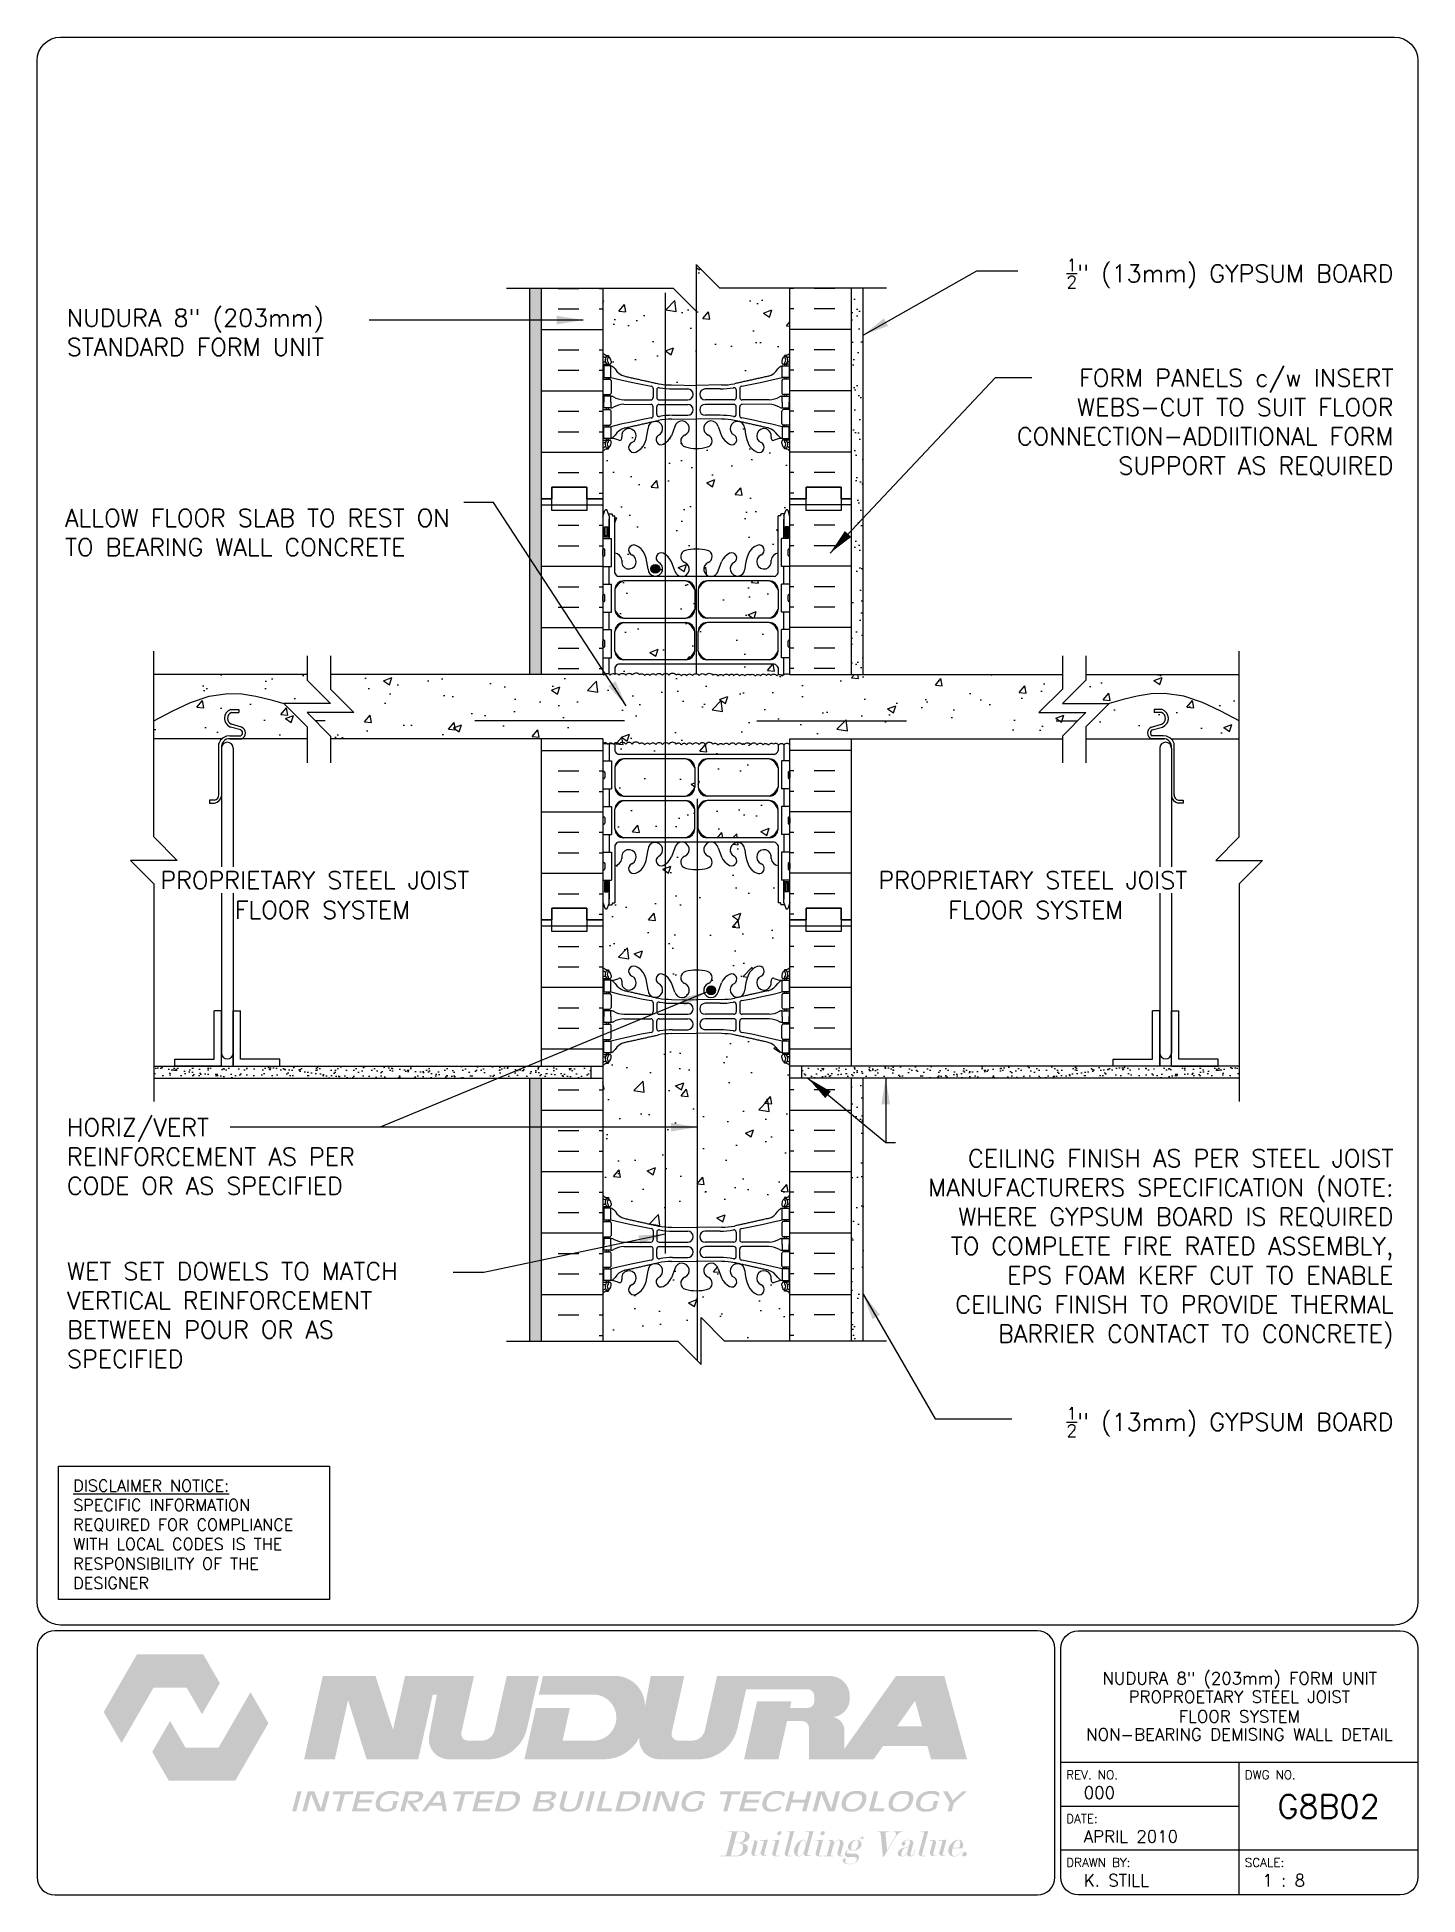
# Paper-space layout 'G8B02' of a CAD drawing. Header units: inches. Extents: x 0.42 to 7.8, y 0.49 to 10.41.
# The model-space entities are those that its viewports show. They can reach past a viewport. Long polylines and large blocks are cut down to what shows.
import ezdxf
from ezdxf.enums import TextEntityAlignment as Align

# ---------------------------------------------------------------- set-up
doc = ezdxf.new("R2010")
doc.units = ezdxf.units.IN
doc.header["$LTSCALE"] = 0.5
doc.header["$MEASUREMENT"] = 0
doc.linetypes.add('DASHED2', pattern=[0.375, 0.25, -0.125])
doc.linetypes.add('HIDDEN2', pattern=[0.1875, 0.125, -0.0625])
for name, color, linetype in [('HATCH', 12, 'Continuous'), ('line25', 2, 'Continuous'), ('LINE3', 3, 'Continuous'), ('LINE50', 5, 'Continuous'), ('LINE9', 9, 'Continuous'), ('LOGO', 7, 'Continuous'), ('TBK_LINE65', 3, 'Continuous'), ('TBK_TEXT', 4, 'Continuous'), ('TEXT', 4, 'Continuous'), ('Web_Edge', 9, 'Continuous')]:
    doc.layers.add(name, color=color, linetype=linetype)
doc.styles.add('DIM', font='romans.shx', dxfattribs={"width": 0.7})
doc.styles.add('ROMANS', font='romans.shx', dxfattribs={"height": 0.75})
doc.dimstyles.new('ext_12', dxfattribs={"dimscale": 12, "dimtxt": 0.075, "dimasz": 0.09375, "dimexe": 0.09375, "dimexo": 0.0625, "dimgap": 0.0625, "dimtad": 1, "dimdec": 1, "dimzin": 2, "dimdsep": 46, "dimlunit": 4, "dimtxsty": 'DIM', "dimcen": 0.09, "dimdle": 0.09375, "dimclrt": 4, "dimadec": 0, "dimazin": 0, "dimtfac": 1, "dimtdec": 1, "dimtmove": 2, "dimatfit": 3, "dimfxl": 1, "dimfrac": 2, "dimtolj": 1, "dimtzin": 0, "dimarcsym": 0})
pattern_1 = [(37.50000000000001, (59.0627723252705, -54.0509889680194), (-0.03149667905480408, 0.9634118845065793), [0, -0.76, 0, -0.85, 0, -0.8125]), (7.499999999999999, (59.0627723252705, -54.0509889680194), (0.8848883526338636, 1.41107303261487), [0, -0.41, 0, -0.685, 0, -0.2625]), (327.5, (58.44777232527049, -54.0509889680194), (1.557070930875748, 0.002829526768482249), [0, -0.25, 0, -0.9, 0, -1.175]), (317.5, (58.44777232527049, -54.0509889680194), (1.503063302286147, 0.4388377824671246), [0, -0.125, 0, -0.59, 0, -0.675])]
pattern_2 = [(49.99999999999999, (0, 0), (3.586300913003767, -0.3137606749129755), [0.375, -4.125]), (355, (0, 0), (-0.693756668065, 3.760960668500059), [0.3, -3.3]), (100.45144446, (0.298858405, -0.02614672), (2.89254423363556, 3.447199954843147), [0.3187009599999999, -3.505710559999999]), (46.18420000000001, (0, 1), (5.336206653357862, -0.8275964039653827), [0.5625, -6.1875]), (96.63563549, (0.444683725, 0.931033465), (4.673309728371142, 4.870593003872752), [0.47805171, -5.258568799999999]), (351.1841639899999, (0, 1), (4.673309725273866, 4.870593001349951), [0.45, -4.950000005]), (21, (0.5, 0.75), (2.984535260592308, -2.013094453326694), [0.375, -4.125]), (326.0000000000001, (0.5, 0.75), (1.216576659607909, 3.625750225234265), [0.3, -3.3]), (71.45144474, (0.74871127, 0.58224213), (4.201111883649856, 1.612655764031769), [0.31870095, -3.50571056]), (37.50000000000001, (0, 0), (0.06079927658645334, 1.664469269156557), [0, -3.26, 0, -3.35, 0, -3.3125]), (7.499999999999999, (0, 0), (1.315347687210743, 1.972058559411801), [0, -1.91, 0, -3.185, 0, -1.2625]), (327.5, (-1.115, 0), (2.669112180862045, -0.1127743586718988), [0, -1.25, 0, -3.9, 0, -5.175]), (317.5, (-1.615, 0), (2.915930846711931, 0.5005249116615886), [0, -1.625, 0, -2.59, 0, -3.675])]

psp = doc.layouts.new('G8B02')

# ---------------------------------------------------------------- texts
at = {"layer": 'TBK_TEXT', "color": 7, "style": 'ROMANS'}
for s, p in [('REV. NO.', (5.921495993000946, 1.106968512655483)), ('DWG NO.', (6.87599509097176, 1.106968512655484)), ('DATE:', (5.921495993000946, 0.8725935126554796)), ('DRAWN BY:', (5.921495993000946, 0.6382185126554827)), ('SCALE:', (6.87599509097176, 0.6382185126554845))]:
    psp.add_text(s, height=0.046875, dxfattribs=at).set_placement(p)
at = {"layer": 'TEXT', "insert": (0.6134231575167464, 2.706483347503024), "char_height": 0.0625, "width": 1.413709983402115, "attachment_point": 1, "style": 'ROMANS'}
psp.add_mtext('{\\Fromans.shx|c1;\\LDISCLAIMER NOTICE:\\l\\PSPECIFIC INFORMATION REQUIRED FOR COMPLIANCE WITH LOCAL CODES IS THE RESPONSIBILITY OF THE DESIGNER}', dxfattribs=at)

msp = doc.modelspace()

# ---------------------------------------------------------------- texts
at = {"layer": 'TEXT', "style": 'ROMANS'}
for s, p in [('PROPRIETARY STEEL JOIST', (148.6227616173469, 134.8802556136468)), ('PROPRIETARY STEEL JOIST', (179.3287327848281, 134.8802556136468)), (' FLOOR SYSTEM ', (151.2956184524232, 133.6060173533814)), (' FLOOR SYSTEM ', (181.798733092609, 133.6060173533814))]:
    msp.add_text(s, height=0.75, dxfattribs=at).set_placement(p, align=Align.MIDDLE_LEFT)
at = {"layer": 'TEXT', "char_height": 0.75, "style": 'ROMANS'}
for s, insert, width, attachment_point in [('\\A1;{\\H0.7x;\\S1/2;}" (13mm) GYPSUM BOARD', (201.3550833686589, 160.8103286383079), 19.5774976747241, 6), ('\\A1;NUDURA 8" (203mm) STANDARD FORM UNIT', (144.6167392709175, 158.2904791864567), 16.57727103400687, 4), ('\\A1;FORM PANELS c/w INSERT WEBS-CUT TO SUIT FLOOR CONNECTION-ADDIITIONAL FORM SUPPORT AS REQUIRED', (201.3550833686589, 154.4365522419135), 19.5774976747241, 6), ('ALLOW FLOOR SLAB TO REST ON TO BEARING WALL CONCRETE', (144.5408796184204, 149.7375047068588), 18.08616994817865, 4), ('HORIZ/VERT REINFORCEMENT AS PER CODE OR AS SPECIFIED', (144.6244992796545, 123.0635654296512), 15.30560536935147, 4), ('CEILING FINISH AS PER STEEL JOIST MANUFACTURERS SPECIFICATION (NOTE: WHERE GYPSUM BOARD IS REQUIRED TO COMPLETE FIRE RATED ASSEMBLY, EPS FOAM KERF CUT TO ENABLE CEILING FINISH TO PROVIDE THERMAL BARRIER CONTACT TO CONCRETE)', (201.3550833686589, 119.1167679866425), 21.62157370065012, 6), ('\\A1;WET SET DOWELS TO MATCH VERTICAL REINFORCEMENT BETWEEN POUR OR AS SPECIFIED', (144.6282753245947, 116.2897699849954), 17.50352509712076, 4), ('\\A1;{\\H0.7x;\\S1/2;}" (13mm) GYPSUM BOARD', (201.3550833686589, 111.7189246681845), 19.5774976747241, 6)]:
    msp.add_mtext(s, dxfattribs=dict(at, insert=insert, width=width, attachment_point=attachment_point))

# ---------------------------------------------------------------- blocks, each defined once
blk = doc.blocks.new('TITLEBLOCK-Tag')
at = {"style": 'ROMANS'}
for tag, height, p in [('TITLE_LINE_1', 0.065, (0.9270403587070515, -0.1327638293612567)), ('TITLE_LINE_2', 0.065, (0.9293518499004474, -0.2257566395048141)), ('CENTRE-LINE-3', 0.065, (0.9270403587070515, -0.3246234737192308)), ('TITLE_LINE_4', 0.065, (0.9270403587070515, -0.4298947839723146)), ('TITLE_LINE_5', 0.065, (0.9270403587070515, -0.5260365561527491)), ('DWG', 0.125, (1.404289907692458, -0.9102216346704477))]:
    blk.add_attdef(tag, text='', height=height, dxfattribs=at).set_placement(p, align=Align.MIDDLE_CENTER)
for tag, p in [('LATEST_REVISION', (0.09536634748817718, -0.8365911577169305)), ('REVISION_DATE', (0.09536634748817718, -1.070966157716933)), ('DRAWN_BY', (0.09536634748817718, -1.30534115771693)), ('SCALE', (1.049865445458991, -1.305341157716928))]:
    blk.add_attdef(tag, text='', height=0.065, dxfattribs=at).set_placement(p, align=Align.MIDDLE_LEFT)

# ---------------------------------------------------------------- hatches: boundary and pattern name
at = {"layer": 'HATCH'}
h = msp.add_hatch(dxfattribs=at)
h.set_pattern_fill('AR-CONC', color=256, scale=0.5)
h.set_pattern_definition(pattern_2)
edge = h.paths.add_edge_path()
edge.add_line((175.5471757725161, 160.1816201201429), (172.5471757725161, 160.1816201201429))
edge.add_line((172.5471757725161, 160.1816201201429), (171.5471757725161, 161.1816201201429))
edge.add_line((171.5471757725161, 161.1816201201429), (171.5471757725161, 159.1816201201429))
edge.add_line((171.5471757725161, 159.1816201201429), (170.5471757725161, 160.1816201201429))
edge.add_line((170.5471757725161, 160.1816201201429), (167.5471757725161, 160.1816201201429))
edge.add_line((167.5471757725161, 160.1816201201429), (167.5471757725161, 157.4083507081442))
edge.add_arc((167.8931787694052, 157.7692965851725), 0.4999999999999923, 226.2108888296928, 246.421821518135)
edge.add_line((167.6931787693759, 157.3110390156897), (167.7831787693765, 157.3110390156966))
edge.add_line((167.7831787693765, 157.3110390156966), (167.7831787693792, 157.2693129557724))
edge.add_arc((167.6431787693952, 157.0621898039895), 0.2500000000000076, 3.087507138843648e-09, 55.944202261869975, ccw=False)
edge.add_line((167.8931787693952, 157.062189804003), (167.8931787693989, 156.9946898039929))
edge.add_arc((167.8306787693989, 156.9946898039895), 0.06250000000000001, -90, 3.100524281762773e-09, ccw=False)
edge.add_line((167.8306787693989, 156.9321898039895), (167.783178769401, 156.9321898039895))
edge.add_line((167.783178769401, 156.9321898039895), (167.7831787694056, 156.8621898039895))
edge.add_line((167.7831787694056, 156.8621898039895), (167.8881787693903, 156.8621898039895))
edge.add_arc((167.7657701182331, 156.5195859414693), 0.3638149041640966, 34.97751374796718, 70.33874127357433, ccw=False)
edge.add_arc((168.6888890135513, 157.1308159928038), 0.743499063761502, 212.7919165279187, 253.8107114572139)
edge.add_spline(control_points=[(168.4815928692639, 156.4167997700345), (169.9190428692638, 156.0963397700345)], knot_values=[0, 0, 1, 1], degree=1, periodic=0)
edge.add_arc((170.4753807172876, 159.0279445776519), 2.98392669970118, 259.2546164297309, 270.0994654644686)
edge.add_line((170.4805608109799, 156.0440223742728), (171.5471757725165, 156.0282698748441))
edge.add_line((171.5471757725165, 156.0282698748441), (172.6137907340531, 156.0440223742728))
edge.add_arc((172.6189708277454, 159.0279445776519), 2.983926699701179, 269.9005345355325, 280.7453835702697)
edge.add_spline(control_points=[(173.1753086757692, 156.0963397700345), (174.6127586757691, 156.4167997700345)], knot_values=[0, 0, 1, 1], degree=1, periodic=0)
edge.add_arc((174.4054625314818, 157.1308159928038), 0.7434990637615018, 286.1892885427861, 327.208083472091)
edge.add_arc((175.3285814267999, 156.5195859414692), 0.3638149041640966, 109.66125872642431, 145.0224862520094, ccw=False)
edge.add_line((175.2061727756428, 156.8621898039895), (175.3111727756275, 156.8621898039895))
edge.add_line((175.3111727756275, 156.8621898039895), (175.311172775632, 156.9321898039895))
edge.add_line((175.311172775632, 156.9321898039895), (175.2636727756341, 156.9321898039895))
edge.add_arc((175.2636727756341, 156.9946898039895), 0.06250000000000001, 179.9999999968994, 270, ccw=False)
edge.add_line((175.2011727756341, 156.9946898039929), (175.2011727756378, 157.062189804003))
edge.add_arc((175.4511727756378, 157.0621898039895), 0.2499999999999876, 124.05579773813, 179.9999999969125, ccw=False)
edge.add_line((175.3111727756538, 157.2693129557724), (175.3111727756566, 157.3110390156966))
edge.add_line((175.3111727756566, 157.3110390156966), (175.4011727756571, 157.3110390156897))
edge.add_arc((175.2011727756278, 157.7692965851725), 0.4999999999999918, 293.578178481865, 313.7891111701621)
edge.add_line((175.5471757725161, 157.4083507081434), (175.5471757725161, 160.1816201201429))
h.paths.add_polyline_path([(175.5471757725161, 153.2160288998359, 0.08841615068610409), (175.4011727756571, 153.3133405922896), (175.3111727756566, 153.3133405922827), (175.3111727756538, 153.3550666522068, -0.2490694201798125), (175.2011727756378, 153.5621898039763), (175.2011727756341, 153.6296898039864, -0.4142135623889407), (175.2636727756341, 153.6921898039897), (175.311172775632, 153.6921898039897), (175.3111727756275, 153.7621898039897), (175.2061727756422, 153.7621898039897, 0.08534784463993508), (174.8767132530975, 153.6866712222518, -0.6696014941110126), (174.7442108543471, 153.8069529189495, 2.087231407566594), (174.3103114244241, 153.5821356607015, -1), (174.1468828530201, 153.17361258663, -0.2134499129915272), (173.7546570922424, 153.5628130536144, -0.06992325913705139), (173.6177901389094, 154.2066157533295, 1.702394472353442), (173.1680216774637, 153.8940714604077, -0.9407930192584179), (172.9645091407854, 153.5108082405268, -0.1730747606229396), (172.6186008182488, 153.8774652800348), (172.4759629760689, 154.2643101357669, 1.612473537247284), (172.0444198115478, 153.9047219360629, -0.7348724129870531), (172.0213162079575, 153.3936830893589, -0.06847526280403649), (171.5471757725165, 153.3316201201428, -0.0684752628040668), (171.0730353370753, 153.393683089359, -0.73487241298655), (171.0499317334852, 153.9047219360629, 1.612473537247338), (170.6183885689641, 154.2643101357669), (170.4757507267842, 153.8774652800348, -0.17307476062293), (170.1298424042477, 153.5108082405269, -0.9407930192584839), (169.9263298675694, 153.8940714604078, 1.70239447235285), (169.4765614061236, 154.2066157533296, -0.06992325913713404), (169.3396944527904, 153.5628130536138, -0.2134499129913675), (168.9474686920127, 153.17361258663, -1), (168.7840401206088, 153.5821356607015, 2.087231407567412), (168.3501406906859, 153.8069529189495, -0.6696014941129883), (168.217638291935, 153.686671222252, 0.08534784463980435), (167.8881787693909, 153.7621898039897), (167.7831787694056, 153.7621898039897), (167.783178769401, 153.6921898039897), (167.8306787693989, 153.6921898039897, -0.4142135623889407), (167.8931787693989, 153.6296898039864), (167.8931787693952, 153.5621898039763, -0.249069420179824), (167.7831787693792, 153.3550666522068), (167.7831787693765, 153.3133405922827), (167.6931787693759, 153.3133405922896, 0.0884161506867386), (167.5471757725161, 153.216028899835), (167.5471757725161, 151.1816201201429), (167.5471757725161, 150.4222314381499), (167.6321721525514, 150.6828870035922, -0.60000000003303), (167.7321721525532, 150.6828870035966), (167.7810851960313, 150.5328870035965), (167.9071721525528, 150.5328870035966, -0.4142135623730794), (167.9571721525529, 150.4828870035967), (167.9571721525531, 150.4528870035965), (168.057172152553, 150.4528870035966), (168.0571749053028, 148.8513892816243, -0.3803970778957629), (168.3501448045676, 148.5562873213344, 2.087231407565049), (168.7840442344909, 148.7811045795823, -1), (168.9474728058942, 149.1896276536541, -0.2134499129913034), (169.339698566672, 148.8004271866705, -0.06992325913717282), (169.4765655200053, 148.1566244869544, 1.702394472352943), (169.9263339814511, 148.4691687798762, -0.9407930192578764), (170.129846518129, 148.8524319997573, -0.1730747606230334), (170.4757548406659, 148.4857749602494), (170.6183926828458, 148.0989301045171, 1.612473537248498), (171.0499358473666, 148.4585183042213, -0.7348724129855446), (171.0730394509567, 148.9695571509249, -0.06847526280412401), (171.5471798863983, 149.0316201201412, -0.06847526280404619), (172.0213203218393, 148.9695571509251, -0.7348724129873987), (172.0444239254292, 148.458518304221, 1.61247353724616), (172.4759670899506, 148.0989301045171), (172.6186049321305, 148.4857749602494, -0.1730747606229475), (172.9645132546673, 148.8524319997572, -0.940793019258263), (173.1680257913454, 148.4691687798763, 1.702394472354467), (173.6177942527912, 148.1566244869548, -0.06992325913715396), (173.7546612061246, 148.8004271866707, -0.2134499129912745), (174.1468869669023, 149.1896276536542, -1), (174.3103155383057, 148.7811045795824, 2.087231407596503), (174.7442149682274, 148.5562873213415, -0.3803920597853767), (175.0371793924807, 148.8513889414931), (175.0371793924792, 150.4528870035966), (175.1371793924793, 150.4528870035965), (175.1371793924793, 150.4828870035966, -0.4142135623733604), (175.1871793924793, 150.5328870035966), (175.3132663490008, 150.5328870035965), (175.362179392479, 150.6828870035966, -0.6000000000330128), (175.4621793924808, 150.6828870035922), (175.5471757725161, 150.42223143815), (175.5471757725161, 151.1816201201429)])
h.paths.add_polyline_path([(171.4709298863972, 147.2956368791507, 0.2256517540595469), (171.095929886395, 147.6706368791573), (168.4321803803101, 147.6706368791573, 0.2256517540552841), (168.0571803803123, 147.295636879159), (168.0571803803123, 146.4548309745128, 0.2256517540569461), (168.4321803803138, 146.0798309745132), (171.0959298863948, 146.0798309745132, 0.2256517540590412), (171.4709298863968, 146.4548309745185)])
h.paths.add_polyline_path([(171.4709298863968, 145.5142093850504, 0.2256517540590416), (171.0959298863948, 145.8892093850557), (168.4321803803138, 145.8892093850557, 0.2256517540569456), (168.0571803803123, 145.5142093850561), (168.0571803803123, 144.6734034804099, 0.2256517540553574), (168.4321803803102, 144.2984034804116), (171.0959298863948, 144.2984034804116, 0.2256517540596189), (171.4709298863972, 144.6734034804182)])
h.paths.add_polyline_path([(175.0371793924824, 145.5142093850561, 0.2256517540568734), (174.6621793924811, 145.8892093850556), (171.9984298864024, 145.8892093850556, 0.2256517540585335), (171.6234298863974, 145.5142093850548), (171.6234298863969, 144.6734034804098, 0.2256517540542008), (171.9984298863915, 144.2984034804117), (174.6621793924846, 144.2984034804117, 0.2256517540552863), (175.0371793924824, 144.6734034804099)])
h.paths.add_polyline_path([(175.0371793924824, 147.295636879159, 0.2256517540552847), (174.6621793924846, 147.6706368791573), (171.9984298863915, 147.6706368791572, 0.2256517540542007), (171.6234298863969, 147.295636879159), (171.6234298863974, 146.4548309745141, 0.2256517540585339), (171.9984298864024, 146.0798309745133), (174.6621793924809, 146.0798309745132, 0.2256517540569471), (175.0371793924824, 146.4548309745128)])
h.paths.add_polyline_path([(175.0371793924819, 143.9627797814326, 0.2681384484804181), (174.8760287306303, 144.1109032975487), (168.2183310421662, 144.1109032975487, 0.268155850466876), (168.057176134736, 143.96276622538), (168.057176134736, 143.6938837070757, -0.3562216992481089), (168.2432358445551, 143.6473769608221, -0.5205670499999401), (168.5229735308701, 143.6455750824911, -0.5205670500002954), (168.8023944263415, 143.6541225257845, -0.5205670499996758), (169.1128622714916, 143.6636196906135, -0.4453429378592366), (169.3356784282333, 143.6243282813363, -0.5205670499998297), (169.5633547516642, 143.6312928659299, -0.5205670500002217), (169.8117289039114, 143.6388905940034, -0.5205670499998629), (170.0914665902264, 143.6370887156725, -0.5205670500000663), (170.3708874856978, 143.6456361589658, -0.5205670499998372), (170.6813553308471, 143.6551333237941, -0.4453429378591146), (170.9041714875887, 143.6158419145169, -0.5205670500001356), (171.1318478110198, 143.6228064991106, -0.5205670499996482), (171.3802219632668, 143.630404227184, -0.5205670500003595), (171.659959649582, 143.6286023488532, -0.5205670499998178), (171.9393805450532, 143.6371497921464, -0.5205670499999817), (172.2498483902026, 143.6466469569748, -0.4453429378590686), (172.4726645469441, 143.6073555476976, -0.5205670499999974), (172.7003408703752, 143.6143201322912, -0.5205670500001153), (172.9487150226224, 143.6219178603647, -0.1755493832424155), (173.0443242129128, 143.6881637079161, -0.1755493832427686), (173.1399334032033, 143.6219178603646, -0.5205670500004119), (173.3883075554506, 143.6143201322913, -0.5205670499996943), (173.6159838788816, 143.6073555476975, -0.445342937859244), (173.8388000356232, 143.6466469569748, -0.4453429378590377), (174.0616161923647, 143.6073555476976, -0.5205670499995777), (174.2892925157957, 143.6143201322911, -0.5205670500003811), (174.537666668043, 143.6219178603647, -0.175549383242398), (174.6332758583333, 143.6881637079161, -0.1755493832427665), (174.728885048624, 143.6219178603646, -0.5205670500001537), (174.9772592008711, 143.6143201322912, -0.1383883734710734), (175.0371793924819, 143.6602816080656)])
h.paths.add_polyline_path([(187.1948134068539, 143.0384010965166), (187.194813406854, 143.6721060574316), (175.5471757725153, 143.6721060574316, 0.3161108884676745), (175.2049355243022, 143.6073555476975, 0.5205670499999625), (174.9772592008712, 143.6143201322912, 0.5205670500000886), (174.728885048624, 143.6219178603646, 0.1755493832429539), (174.6332758583332, 143.6881637079161, 0.1755493832422484), (174.537666668043, 143.6219178603646, 0.5205670500003545), (174.2892925157957, 143.6143201322913, 0.5205670499994064), (174.0616161923648, 143.6073555476975, 0.4453429378592138), (173.8388000356232, 143.6466469569748, 0.4453429378591997), (173.6159838788817, 143.6073555476975, 0.5205670499999884), (173.3883075554506, 143.6143201322913, 0.5205670500004268), (173.1399334032033, 143.6219178603646, 0.1755493832429026), (173.0443242129126, 143.6881637079161, 0.1755493832421726), (172.9487150226223, 143.6219178603648, 0.5205670499998067), (172.7003408703752, 143.6143201322911, 0.5205670500001275), (172.4726645469441, 143.6073555476976, 0.4453429378590993), (172.2498483902026, 143.6466469569748, 0.5205670499999812), (171.9393805450532, 143.6371497921464, 0.5205670499997448), (171.659959649582, 143.6286023488532, 0.5205670500003668), (171.3802219632668, 143.6304042271841, 0.5205670499997679), (171.1318478110198, 143.6228064991105, 0.5205670500001544), (170.9041714875887, 143.6158419145169, 0.4453429378590378), (170.6813553308471, 143.6551333237941, 0.5205670499998754), (170.3708874856978, 143.6456361589657, 0.5205670500000604), (170.0914665902264, 143.6370887156725, 0.5205670500000663), (169.8117289039114, 143.6388905940034, 0.5205670499999872), (169.5633547516643, 143.6312928659299, 0.5205670500000545), (169.3356784282332, 143.6243282813363, 0.4453429378590632), (169.1128622714917, 143.6636196906135, 0.5205670499998548), (168.8023944263415, 143.6541225257844, 0.5205670500002895), (168.5229735308701, 143.6455750824913, 0.5205670499998678), (168.2432358445551, 143.6473769608222, 0.3706303463291104), (168.0502747376476, 143.6904219280406, 0.3706303463294761), (167.8573136307398, 143.6473769608221, 0.5205670500001055), (167.5775759444248, 143.6455750824912, 0.05013493256724198), (167.5561006982641, 143.6721060574316), (155.8995381381781, 143.6721060574316), (155.8995381381782, 143.0384010965166), (156.8995381381782, 142.0384010965166), (154.8995381381782, 142.0384010965166), (155.8995381381782, 141.0384010965166), (155.8995381381782, 140.9221060574315), (167.5471757725161, 140.9221060574315), (167.5471757725161, 140.7170164263683, -0.4384117825662647), (167.7671853688778, 140.67558345141, -0.52056704999953), (167.9948616923088, 140.6825480360035, -0.520567050000596), (168.2432358445561, 140.6901457640772, -0.5205670499994778), (168.522973530871, 140.688343885746, -0.5205670500002341), (168.8023944263423, 140.6968913290394, -0.520567049999956), (169.1128622714917, 140.7063884938678, -0.4453429378591475), (169.3356784282341, 140.6670970845913, -0.5205670499993246), (169.563354751665, 140.6740616691847, -0.5205670500006713), (169.8117289039124, 140.6816593972584, -0.5205670499997247), (170.0914665902272, 140.6798575189274, -0.520567050000093), (170.3708874856986, 140.6884049622207, -0.5205670500000678), (170.681355330848, 140.6979021270491, -0.4453429378591081), (170.9041714875896, 140.6586107177719, -0.5205670499994395), (171.1318478110205, 140.6655753023654, -0.5205670500003954), (171.3802219632678, 140.673173030439, -0.5205670499995956), (171.6599596495827, 140.671371152108, -0.5205670500005483), (171.9393805450541, 140.6799185954014, -0.5205670499997722), (172.2498483902034, 140.6894157602297, -0.4453429378588656), (172.4726645469449, 140.6501243509524, -0.5205670499999564), (172.700340870376, 140.657088935546, -0.520567050000786), (172.9487150226233, 140.6646866636198, -0.5205670499994882), (173.2284527089381, 140.6628847852886, -0.5205670500002043), (173.5078736044095, 140.671432228582, -0.07771387352698533), (173.547175772516, 140.7148748606866, -0.07771387352711377), (173.5864779406227, 140.671432228582, -0.5205670499995915), (173.8658988360938, 140.6628847852886, -0.5205670500001833), (174.1456365224089, 140.6646866636196, -0.5205670500006405), (174.3940106746562, 140.6570889355463, -0.5205670499992447), (174.6216869980871, 140.6501243509524, -0.445342937859054), (174.8445031548286, 140.6894157602297, -0.4453429378592815), (175.0673193115703, 140.6501243509525, -0.5205670499995078), (175.2949956350012, 140.657088935546, -0.5205670500003544), (175.5433697872485, 140.6646866636196, -0.009381364081648937), (175.5471757725161, 140.6698406759988), (175.5471757725161, 140.9221060574315), (187.1948134068539, 140.9221060574315), (187.1948134068539, 141.0384010965166), (188.1948134068539, 142.0384010965166), (186.1948134068539, 142.0384010965166)])
h.paths.add_polyline_path([(175.0371793924814, 140.4004604588519), (175.0371793924815, 140.6851423535257, 0.3568783789455827), (174.8445031548287, 140.6894157602297, 0.4453429378590573), (174.6216869980871, 140.6501243509525, 0.5205670499992038), (174.3940106746562, 140.6570889355459, 0.5205670500008144), (174.1456365224089, 140.6646866636196, 0.5205670500003398), (173.8658988360937, 140.6628847852887, 0.5205670499996019), (173.5864779406226, 140.671432228582, 0.07771387352697162), (173.547175772516, 140.7148748606865, 0.07771387352688569), (173.5078736044095, 140.671432228582, 0.5205670499998409), (173.2284527089382, 140.6628847852885, 0.5205670500000662), (172.9487150226232, 140.6646866636195, 0.5205670500005304), (172.7003408703759, 140.657088935546, 0.5205670500004169), (172.4726645469447, 140.6501243509526, 0.4453429378584008), (172.2498483902034, 140.6894157602297, 0.5205670499998631), (171.9393805450541, 140.6799185954012, 0.5205670500007342), (171.6599596495826, 140.6713711521081, 0.520567049999244), (171.3802219632678, 140.6731730304389, 0.5205670500004872), (171.1318478110205, 140.6655753023653, 0.5205670499998651), (170.9041714875895, 140.6586107177719, 0.44534293785866), (170.6813553308481, 140.697902127049, 0.5205670500003675), (170.3708874856986, 140.6884049622207, 0.5205670499999492), (170.0914665902273, 140.6798575189274, 0.5205670499996846), (169.8117289039124, 140.6816593972582, 0.5205670500009066), (169.563354751665, 140.6740616691847, 0.52056704999909), (169.3356784282342, 140.6670970845912, 0.4453429378591267), (169.1128622714918, 140.7063884938677, 0.5205670500000981), (168.8023944263423, 140.6968913290393, 0.5205670500002414), (168.522973530871, 140.688343885746, 0.5205670499994757), (168.2432358445561, 140.6901457640769, 0.3562216992502939), (168.057176134736, 140.7366525103302), (168.057176134736, 140.4004740149059, 0.2681558504668739), (168.2183310421662, 140.2523369427372), (174.8760287306303, 140.2523369427372, 0.2681384484785548)])
h.paths.add_polyline_path([(171.4709298863972, 139.6898367598678, 0.2256517540596166), (171.0959298863948, 140.0648367598743), (168.4321803803102, 140.0648367598743, 0.2256517540553569), (168.0571803803123, 139.6898367598761), (168.0571803803123, 138.8490308552298, 0.2256517540569461), (168.4321803803138, 138.4740308552303), (171.0959298863948, 138.4740308552303, 0.2256517540590407), (171.4709298863968, 138.8490308552356)])
h.paths.add_polyline_path([(175.0371793924824, 139.6898367598761, 0.2256517540552847), (174.6621793924846, 140.0648367598743), (171.9984298863915, 140.0648367598743, 0.2256517540542012), (171.6234298863969, 139.6898367598761), (171.6234298863974, 138.8490308552311, 0.2256517540585315), (171.9984298864024, 138.4740308552303), (174.6621793924811, 138.4740308552303, 0.2256517540568749), (175.0371793924824, 138.8490308552298)])
h.paths.add_polyline_path([(175.0371793924824, 137.9084092657732, 0.2256517540569456), (174.6621793924809, 138.2834092657727), (171.9984298864024, 138.2834092657726, 0.2256517540585342), (171.6234298863974, 137.9084092657719), (171.6234298863969, 137.0676033611269, 0.2256517540542017), (171.9984298863915, 136.6926033611287), (174.6621793924846, 136.6926033611287, 0.2256517540552863), (175.0371793924824, 137.0676033611269)])
h.paths.add_polyline_path([(175.5471757725161, 117.2160288998359, 0.08841615068608476), (175.4011727756571, 117.3133405922896), (175.3111727756566, 117.3133405922827), (175.3111727756538, 117.3550666522068, -0.2490694201798186), (175.2011727756378, 117.5621898039763), (175.2011727756341, 117.6296898039864, -0.4142135623888784), (175.2636727756341, 117.6921898039897), (175.311172775632, 117.6921898039897), (175.3111727756275, 117.7621898039897), (175.2061727756419, 117.7621898039897, 0.08534784463943035), (174.8767132530991, 117.6866712222525, -0.669601494112619), (174.7442108543468, 117.8069529189485, 2.087231407546081), (174.3103114244189, 117.5821356607036, -1), (174.1468828529585, 117.1736125866533, -0.2134499129666022), (173.7546570922419, 117.5628130536157, -0.06822591722304003), (173.6189592693783, 118.1906795956436, 1.7531709102164), (173.168021677457, 117.8940714604118, -0.9407930192731893), (172.9645091407883, 117.5108082405253, -0.1730747606240733), (172.6186008182488, 117.8774652800348), (172.4759629760689, 118.2643101357669, 1.61247353725212), (172.0444198115492, 117.9047219360624, -0.7348724129854507), (172.0213162079571, 117.3936830893588, -0.06847526280391002), (171.547175772517, 117.3316201201428, -0.0684752628054829), (171.0730353370662, 117.3936830893614, -0.7348724129777788), (171.0499317334877, 117.9047219360639, 1.612473537239517), (170.6183885689641, 118.2643101357669), (170.4757507267844, 117.8774652800353, -0.1730747606242391), (170.1298424042446, 117.5108082405255, -0.9407930192452261), (169.9263298675736, 117.8940714604098, 1.753170910298995), (169.4753922756529, 118.1906795956189, -0.06822591722023992), (169.3396944527917, 117.5628130536172, -0.2134499129908236), (168.9474686920173, 117.1736125866318, -1), (168.7840401206153, 117.5821356607044, 2.087231407542093), (168.3501406906863, 117.8069529189485, -0.669601494141845), (168.2176382919278, 117.686671222255, 0.08534784463775681), (167.8881787693911, 117.7621898039897), (167.7831787694056, 117.7621898039897), (167.783178769401, 117.6921898039897), (167.8306787693989, 117.6921898039897, -0.4142135623888784), (167.8931787693989, 117.6296898039864), (167.8931787693952, 117.5621898039763, -0.2490694201798212), (167.7831787693792, 117.3550666522068), (167.7831787693765, 117.3133405922827), (167.6931787693759, 117.3133405922896, 0.08841615068674001), (167.5471757725161, 117.2160288998351), (167.5471757725161, 115.1816201201429), (170.7503007725162, 115.1816201201429), (171.7503007725162, 114.1816201201429), (171.7503007725162, 116.1816201201429), (172.7503007725162, 115.1816201201429), (175.5471757725161, 115.1816201201429)])
h.paths.add_polyline_path([(175.5471757725161, 133.1816201201429), (175.5471757725161, 133.9410088021358), (175.4621793924808, 133.6803532366937, -0.600000000032991), (175.362179392479, 133.6803532366893), (175.3132663490008, 133.8303532366894), (175.1871793924793, 133.8303532366893, -0.414213562373376), (175.1371793924793, 133.8803532366893), (175.1371793924791, 133.9103532366894), (175.0371793924792, 133.9103532366894), (175.037179392481, 135.5118512987928, -0.3803920597856534), (174.7442149682274, 135.8069529189445, 2.087231407579984), (174.3103155383023, 135.5821356607049, -1), (174.1468869669059, 135.1736125866304, -0.2134499129931769), (173.7546612061242, 135.5628130536163, -0.0682259172230495), (173.6189633832601, 136.1906795956442, 1.753170910242478), (173.1680257913455, 135.8940714604096, -0.9407930192599465), (172.9645132546639, 135.5108082405304, -0.1730747606218081), (172.6186049321304, 135.877465280037), (172.4759670899506, 136.2643101357689, 1.612473537243873), (172.0444239254286, 135.9047219360651, -0.7348724129768471), (172.0213203218468, 135.3936830893629, -0.0684752628052688), (171.5471798863975, 135.3316201201448, -0.06847526280348802), (171.0730394509602, 135.3936830893601, -0.73487241299475), (171.0499358473687, 135.9047219360656, 1.612473537241547), (170.6183926828458, 136.2643101357689), (170.4757548406661, 135.877465280037, -0.1730747606231351), (170.1298465181291, 135.5108082405287, -0.9407930192587125), (169.9263339814505, 135.8940714604094, 1.753170910251056), (169.4753963895362, 136.190679595642, -0.06822591722302807), (169.3396985666716, 135.5628130536144, -0.213449912991754), (168.9474728058922, 135.173612586631, -1), (168.7840442344973, 135.5821356607064, 2.08723140753405), (168.3501448045677, 135.806952918952, -0.3803970205203058), (168.0571749679028, 135.5118509625501), (168.057172152553, 133.9103532366894), (167.9571721525531, 133.9103532366894), (167.9571721525529, 133.880353236689, -0.4142135623716955), (167.9071721525528, 133.8303532366893), (167.7810851960313, 133.8303532366894), (167.7321721525532, 133.6803532366893, -0.6000000000330186), (167.6321721525514, 133.6803532366937), (167.5471757725161, 133.941008802136), (167.5471757725161, 133.1816201201429), (167.5471757725161, 131.1472113404507, 0.08841615068673643), (167.6931787693759, 131.0498996479962), (167.7831787693765, 131.049899648003), (167.7831787693792, 131.0081735880789, -0.2490694201798094), (167.8931787693952, 130.8010504363095), (167.8931787693989, 130.7335504362994, -0.4142135623889365), (167.8306787693989, 130.671050436296), (167.783178769401, 130.671050436296), (167.7831787694056, 130.601050436296), (167.8881787693908, 130.601050436296, 0.08534784463959491), (168.2176382919343, 130.6765690180334, -0.6696014941233307), (168.3501406906857, 130.5562873213348, 2.08723140756324), (168.7840401206084, 130.7811045795844, -1), (168.9474686920003, 131.1896276536604, -0.2134499129968462), (169.3396944527907, 130.800427186671, -0.06822591722298375), (169.4753922756547, 130.1725606446437, 1.753170910242852), (169.9263298675694, 130.469168779878, -0.9407930192569893), (170.1298424042453, 130.8524319997601, -0.1730747606238302), (170.4757507267842, 130.485774960251), (170.6183885689641, 130.0989301045188, 1.612473537252312), (171.0499317334838, 130.4585183042234, -0.7348724129969976), (171.0730353370835, 130.969557150929, -0.06847526280253961), (171.5471757725144, 131.0316201201429, -0.06847526280387266), (172.0213162079543, 130.9695571509277, -0.7348724129964421), (172.0444198115453, 130.4585183042218, 1.612473537239478), (172.4759629760689, 130.0989301045188), (172.6186008182487, 130.4857749602508, -0.1730747606224969), (172.9645091407839, 130.8524319997582, -0.9407930192588013), (173.1680216774613, 130.4691687798769, 1.753170910229203), (173.6189592693783, 130.172560644642, -0.06822591722338003), (173.754657092243, 130.8004271866729, -0.2134499129923334), (174.1468828530236, 131.1896276536571, -1), (174.3103114244221, 130.7811045795833, 2.087231407556785), (174.7442108543471, 130.5562873213361, -0.669601494046849), (174.8767132530832, 130.6765690180399, 0.08534784464384008), (175.2061727756421, 130.601050436296), (175.3111727756275, 130.601050436296), (175.311172775632, 130.671050436296), (175.2636727756341, 130.671050436296, -0.4142135623889219), (175.2011727756341, 130.7335504362994), (175.2011727756378, 130.8010504363095, -0.2490694201798209), (175.3111727756538, 131.0081735880789), (175.3111727756566, 131.049899648003), (175.4011727756571, 131.0498996479962, 0.08841615068610337), (175.5471757725161, 131.1472113404498)])
h.paths.add_polyline_path([(171.4709298863968, 137.9084092657674, 0.225651754059039), (171.0959298863948, 138.2834092657727), (168.4321803803138, 138.2834092657727, 0.2256517540569456), (168.0571803803123, 137.9084092657732), (168.0571803803123, 137.0676033611269, 0.2256517540552852), (168.4321803803101, 136.6926033611287), (171.095929886395, 136.6926033611287, 0.2256517540595473), (171.4709298863972, 137.0676033611352)])
edge = h.paths.add_edge_path()
edge.add_line((154.8995381381782, 143.433367474535), (154.8995381381781, 143.6721060574316))
edge.add_line((154.8995381381781, 143.6721060574316), (148.3394511157099, 143.6721060574316))
edge.add_line((148.3394511157099, 143.6721060574316), (148.3394511157099, 141.6951679505607))
edge.add_spline(control_points=[(148.3394511157099, 141.6951679505607), (149.3814466706465, 142.255530900332), (151.1719341109231, 143.2184167963497), (153.0954396328368, 142.6648002558269), (153.8995381381782, 142.433367474535)], knot_values=[0, 0, 0, 0, 3.379125181224174, 5.806436666106756, 5.806436666106756, 5.806436666106756, 5.806436666106756], degree=3, periodic=0)
edge.add_line((153.8995381381782, 142.433367474535), (155.8995381381782, 142.433367474535))
edge.add_line((155.8995381381782, 142.433367474535), (154.8995381381782, 143.433367474535))
edge = h.paths.add_edge_path()
edge.add_line((194.7549004293222, 143.6721060574316), (188.194813406854, 143.6721060574316))
edge.add_line((188.194813406854, 143.6721060574316), (188.1948134068539, 143.433367474535))
edge.add_line((188.1948134068539, 143.433367474535), (187.1948134068539, 142.433367474535))
edge.add_line((187.1948134068539, 142.433367474535), (189.1948134068539, 142.433367474535))
edge.add_spline(control_points=[(189.1948134068539, 142.433367474535), (189.9989119121954, 142.6648002558269), (191.922417434109, 143.2184167963498), (193.7129048743856, 142.2555309003319), (194.7549004293222, 141.6951679505607)], knot_values=[0, 0, 0, 0, 2.427311484882582, 5.806436666106756, 5.806436666106756, 5.806436666106756, 5.806436666106756], degree=3, periodic=0)
edge.add_line((194.7549004293222, 141.6951679505607), (194.7549004293222, 143.6721060574316))
h = msp.add_hatch(dxfattribs=at)
h.set_pattern_fill('AR-SAND', color=256, scale=0.5, style=0)
h.set_pattern_definition([(37.50000000000001, (0, 0), (-0.03149667905480408, 0.9634118845065793), [0, -0.76, 0, -0.85, 0, -0.8125]), (7.499999999999999, (0, 0), (0.8848883526338636, 1.41107303261487), [0, -0.41, 0, -0.685, 0, -0.2625]), (327.5, (-0.615, 0), (1.557070930875748, 0.002829526768482471), [0, -0.25, 0, -0.9, 0, -1.175]), (317.5, (-0.615, 0), (1.503063302286147, 0.4388377824671247), [0, -0.125, 0, -0.59, 0, -0.675])])
h.paths.add_polyline_path([(164.9221757725161, 126.4221060574315), (164.4221757725161, 126.4221060574315), (164.4221757725161, 115.1816201201429), (164.9221757725161, 115.1816201201429)])
h.paths.add_polyline_path([(164.4221757725161, 143.6721060574316), (164.9221757725161, 143.6721060574316), (164.9221757725161, 151.1816201201429), (164.9221757725161, 160.1816201201429), (164.4221757725161, 160.1816201201429)])
h = msp.add_hatch(dxfattribs=at)
h.set_pattern_fill('AR-SAND', color=256, scale=0.5, style=0)
h.set_pattern_definition(pattern_1)
h.paths.add_polyline_path([(178.1721757725161, 143.6721060574316), (178.6721757725161, 143.6721060574316), (178.6721757725163, 146.3780540186353), (178.1721757725163, 146.1310033222563)])
h.paths.add_polyline_path([(178.6721757725158, 150.8187598532469), (178.1721757725158, 150.5717091568681), (178.1721757725161, 146.1310033222563), (178.6721757725161, 146.3780540186352)])
h.paths.add_polyline_path([(178.6721757725161, 152.4834405034067), (178.1721757725161, 152.4834405034067), (178.1721757725161, 151.1816201201429), (178.1721757725161, 150.5717091568679), (178.6721757725161, 150.818759853247)])
h.paths.add_polyline_path([(178.6721757725161, 160.1816201201429), (178.1721757725161, 160.1816201201429), (178.1721757725158, 152.4834405034067), (178.6721757725161, 152.4834405034067)])
h = msp.add_hatch(dxfattribs=at)
h.set_pattern_fill('INSUL', color=256, scale=7, style=0)
h.set_pattern_definition([(0, (-2758.614405938969, -263.8278939425688), (0, 2.625), []), (0, (-2758.614405938969, -262.9528939425688), (0, 2.625), [0.875, -0.875]), (0, (-2758.614405938969, -262.0778939425688), (0, 2.625), [0.875, -0.875])])
h.paths.add_polyline_path([(164.9221757725161, 143.6721060574316), (167.5471757725161, 143.6721060574316), (167.5471757725161, 151.1816201201429), (166.8596757725161, 151.1816201201429), (166.8596757725161, 151.6816201201429), (165.3596757725161, 151.6816201201429), (165.3596757725161, 151.1816201201429), (164.9221757725161, 151.1816201201429)])
h.paths.add_polyline_path([(167.5471757725161, 140.9221060574315), (164.9221757725161, 140.9221060574315), (164.9221757725161, 133.1816201201429), (165.3596757725161, 133.1816201201429), (165.3596757725161, 133.6816201201429), (166.8596757725161, 133.6816201201429), (166.8596757725161, 133.1816201201429), (167.5471757725161, 133.1816201201429)])
h = msp.add_hatch(dxfattribs=at)
h.set_pattern_fill('AR-CONC', color=256, scale=0.5)
h.set_pattern_definition(pattern_2)
edge = h.paths.add_edge_path()
edge.add_line((152.0492912192601, 141.3038036314449), (151.6177262109825, 141.425555463837))
edge.add_arc((151.7539285010725, 141.7943944251755), 0.3931834727286936, 107.49308955403399, 249.73217043264378, ccw=False)
edge.add_line((151.6357411784571, 142.1693944251755), (151.9794764434145, 142.1693944251755))
edge.add_line((151.9794764434145, 142.1693944251755), (151.9794764434145, 142.0443944251755))
edge.add_line((151.9794764434145, 142.0443944251755), (151.6568595820261, 142.0443944251755))
edge.add_arc((151.7539285010725, 141.7943944251755), 0.2681834727286975, 111.2199802111346, 248.7800197888462)
edge.add_line((151.656859582026, 141.5443944251755), (152.0903264087733, 141.4221060574315))
edge.add_arc((151.9913548550595, 141.1721060574315), 0.2688779805869714, -68.4020701380228, 68.40207013803632, ccw=False)
edge.add_line((152.0903264087733, 140.9221060574315), (154.8949813230255, 140.9221060574315))
edge.add_line((154.8949813230255, 140.9221060574315), (154.8995381381782, 140.9221060574315))
edge.add_line((154.8995381381782, 140.9221060574315), (154.8995381381782, 141.4333674745351))
edge.add_line((154.8995381381782, 141.4333674745351), (153.8995381381782, 142.433367474535))
edge.add_spline(control_points=[(153.8995381381782, 142.433367474535), (153.0954396328368, 142.6648002558269), (151.1719341109232, 143.2184167963498), (149.3814466706465, 142.2555309003319), (148.3394511157099, 141.6951679505607)], knot_values=[0, 0, 0, 0, 2.427311484882582, 5.806436666106756, 5.806436666106756, 5.806436666106756, 5.806436666106756], degree=3, periodic=0)
edge.add_line((148.3394511157099, 141.6951679505607), (148.3394511157099, 140.9221060574315))
edge.add_line((148.3394511157099, 140.9221060574315), (151.2484680303159, 140.9221060574315))
edge.add_arc((151.5657459996279, 140.5852572498849), 0.462744453188067, 86.43462511390038, 133.2862771145795, ccw=False)
edge.add_line((151.594522864018, 141.0471060574315), (152.0626000183885, 141.0471060574315))
edge.add_arc((151.9913548550595, 141.1721060574315), 0.1438779805869625, 299.6814668425979, 426.2543576883503)
h = msp.add_hatch(dxfattribs=at)
h.set_pattern_fill('AR-CONC', color=256, scale=0.5)
h.set_pattern_definition(pattern_2)
edge = h.paths.add_edge_path()
edge.add_spline(control_points=[(194.7549004293222, 141.6951679505607), (193.7129048743856, 142.255530900332), (191.922417434109, 143.2184167963497), (189.9989119121953, 142.6648002558269), (189.1948134068539, 142.433367474535)], knot_values=[0, 0, 0, 0, 3.379125181224174, 5.806436666106756, 5.806436666106756, 5.806436666106756, 5.806436666106756], degree=3, periodic=0)
edge.add_line((189.1948134068539, 142.433367474535), (188.1948134068539, 141.4333674745351))
edge.add_line((188.1948134068539, 141.4333674745351), (188.1948134068539, 140.9221060574315))
edge.add_line((188.1948134068539, 140.9221060574315), (188.5926309496719, 140.9221060574315))
edge.add_line((188.5926309496719, 140.9221060574315), (191.0040251362588, 140.9221060574315))
edge.add_arc((191.1029966899726, 141.1721060574315), 0.2688779805869713, 111.5979298619637, 248.4020701380228, ccw=False)
edge.add_line((191.0040251362589, 141.4221060574315), (191.4374919630061, 141.5443944251755))
edge.add_arc((191.3404230439596, 141.7943944251755), 0.2681834727286976, 291.2199802111537, 428.7800197888654)
edge.add_line((191.437491963006, 142.0443944251755), (191.1148751016176, 142.0443944251755))
edge.add_line((191.1148751016176, 142.0443944251755), (191.1148751016176, 142.1693944251755))
edge.add_line((191.1148751016176, 142.1693944251755), (191.458610366575, 142.1693944251755))
edge.add_arc((191.3404230439596, 141.7943944251755), 0.3931834727286936, -69.73217043265691, 72.50691044596601, ccw=False)
edge.add_line((191.4766253340495, 141.4255554638369), (191.045060325772, 141.3038036314449))
edge.add_arc((191.1029966899726, 141.1721060574315), 0.1438779805869616, 113.7456423116497, 240.3185331574021)
edge.add_line((191.0317515266436, 141.0471060574315), (191.4998286810141, 141.0471060574315))
edge.add_arc((191.5286055454042, 140.5852572498849), 0.4627444531880686, 46.71372288542051, 93.56537488609962, ccw=False)
edge.add_line((191.8458835147162, 140.9221060574315), (194.7549004293222, 140.9221060574315))
edge.add_line((194.7549004293222, 140.9221060574315), (194.7549004293222, 141.6951679505607))
h = msp.add_hatch(dxfattribs=at)
h.set_pattern_fill('INSUL', color=256, scale=7, style=0)
h.set_pattern_definition([(0, (-2758.614405938969, -281.8278939425688), (0, 2.625), []), (0, (-2758.614405938969, -280.9528939425688), (0, 2.625), [0.875, -0.875]), (0, (-2758.614405938969, -280.0778939425688), (0, 2.625), [0.875, -0.875])])
h.paths.add_polyline_path([(164.9221757725161, 126.9221060574314), (167.5471757725161, 126.9221060574315), (167.5471757725161, 133.1816201201429), (166.8596757725161, 133.1816201201429), (166.8596757725161, 133.6816201201429), (165.3596757725161, 133.6816201201429), (165.3596757725161, 133.1816201201429), (164.9221757725161, 133.1816201201429)])
h.paths.add_polyline_path([(167.5471757725161, 126.4221060574315), (164.9221757725161, 126.4221060574315), (164.9221757725161, 115.1816201201429), (165.3596757725161, 115.1816201201429), (165.3596757725161, 115.6816201201429), (166.8596757725161, 115.6816201201429), (166.8596757725161, 115.1816201201429), (167.5471757725161, 115.1816201201429)])
h = msp.add_hatch(dxfattribs=at)
h.set_pattern_fill('INSUL', color=256, scale=7, style=0)
h.set_pattern_definition([(180, (3101.708757484, -281.8278939425688), (0, 2.625), []), (180, (3101.708757484, -280.9528939425688), (0, 2.625), [0.875, -0.875]), (180, (3101.708757484, -280.0778939425688), (0, 2.625), [0.875, -0.875])])
h.paths.add_polyline_path([(175.5471757725161, 126.9221060574315), (178.1721757725161, 126.9221060574315), (178.1721757725161, 133.1816201201429), (177.7346757725161, 133.1816201201428), (177.7346757725156, 133.6816201201429), (176.2346757725161, 133.6816201201428), (176.2346757725161, 133.1816201201428), (175.5471757725161, 133.1816201201429)])
h.paths.add_polyline_path([(178.1721757725161, 126.4221060574315), (175.5471757725161, 126.4221060574315), (175.5471757725161, 115.1816201201428), (176.2346757725161, 115.1816201201429), (176.2346757725161, 115.6816201201429), (177.7346757725156, 115.6816201201428), (177.7346757725161, 115.1816201201429), (178.1721757725161, 115.1816201201429)])
h = msp.add_hatch(dxfattribs=at)
h.set_pattern_fill('AR-CONC', color=256, scale=0.5)
h.set_pattern_definition(pattern_2)
edge = h.paths.add_edge_path()
edge.add_arc((175.2011727756278, 126.5939436551132), 0.4999999999999922, 46.21088882983793, 66.42182151813506)
edge.add_line((175.4011727756571, 127.052201224596), (175.3111727756566, 127.0522012245891))
edge.add_line((175.3111727756566, 127.0522012245891), (175.3111727756538, 127.0939272845133))
edge.add_arc((175.4511727756378, 127.3010504362962), 0.2499999999999977, 180.0000000030875, 235.94420226187, ccw=False)
edge.add_line((175.2011727756378, 127.3010504362827), (175.2011727756341, 127.3685504362928))
edge.add_arc((175.2636727756341, 127.3685504362962), 0.06250000000000001, 90, 180.0000000030875, ccw=False)
edge.add_line((175.2636727756341, 127.4310504362962), (175.311172775632, 127.4310504362962))
edge.add_line((175.311172775632, 127.4310504362962), (175.3111727756275, 127.5010504362962))
edge.add_line((175.3111727756275, 127.5010504362962), (175.2061727756428, 127.5010504362962))
edge.add_arc((175.3285814267999, 127.8436542988165), 0.3638149041640823, 214.9775137480397, 250.3387412735883, ccw=False)
edge.add_arc((174.4054625314818, 127.2324242474819), 0.7434990637615018, 32.79191652788833, 73.81071145721666)
edge.add_spline(control_points=[(174.6127586757691, 127.9464404702512), (173.1753086757692, 128.2669004702513)], knot_values=[0, 0, 1, 1], degree=1, periodic=0)
edge.add_arc((172.6189708277454, 125.3352956626338), 2.983926699701172, 79.25461642973154, 90.09946546446804)
edge.add_line((172.6137907340531, 128.3192178660129), (171.5471757725165, 128.3349703654416))
edge.add_line((171.5471757725165, 128.3349703654416), (170.4805608109799, 128.3192178660129))
edge.add_arc((170.4753807172876, 125.3352956626338), 2.983926699701168, 89.90053453553199, 100.745383570269)
edge.add_spline(control_points=[(169.9190428692638, 128.2669004702513), (168.4815928692639, 127.9464404702512)], knot_values=[0, 0, 1, 1], degree=1, periodic=0)
edge.add_arc((168.6888890135512, 127.2324242474819), 0.7434990637615017, 106.1892885427834, 147.2080834721029)
edge.add_arc((167.7657701182331, 127.8436542988165), 0.3638149041640822, 289.6612587264116, 325.0224862519782, ccw=False)
edge.add_line((167.8881787693902, 127.5010504362962), (167.7831787694056, 127.5010504362962))
edge.add_line((167.7831787694056, 127.5010504362962), (167.783178769401, 127.4310504362962))
edge.add_line((167.783178769401, 127.4310504362962), (167.8306787693989, 127.4310504362962))
edge.add_arc((167.8306787693989, 127.3685504362962), 0.06250000000000001, -3.0876208256813698e-09, 90, ccw=False)
edge.add_line((167.8931787693989, 127.3685504362928), (167.8931787693952, 127.3010504362827))
edge.add_arc((167.6431787693952, 127.3010504362962), 0.2499999999999976, 304.05579773812997, 359.9999999969125, ccw=False)
edge.add_line((167.7831787693792, 127.0939272845133), (167.7831787693765, 127.0522012245891))
edge.add_line((167.7831787693765, 127.0522012245891), (167.6931787693759, 127.052201224596))
edge.add_arc((167.8931787694052, 126.5939436551132), 0.4999999999999922, 113.5781784818649, 133.7891111703061)
edge.add_line((167.5471757725161, 126.9548895321415), (167.5471757725161, 121.4083507081442))
edge.add_arc((167.8931787694052, 121.7692965851725), 0.4999999999999923, 226.2108888296939, 246.421821518135)
edge.add_line((167.6931787693759, 121.3110390156897), (167.7831787693765, 121.3110390156966))
edge.add_line((167.7831787693765, 121.3110390156966), (167.7831787693792, 121.2693129557724))
edge.add_arc((167.6431787693952, 121.0621898039895), 0.2499999999999976, 3.087507138843648e-09, 55.944202261869975, ccw=False)
edge.add_line((167.8931787693952, 121.062189804003), (167.8931787693989, 120.9946898039929))
edge.add_arc((167.8306787693989, 120.9946898039895), 0.06250000000000001, -90, 3.087507138843648e-09, ccw=False)
edge.add_line((167.8306787693989, 120.9321898039895), (167.783178769401, 120.9321898039895))
edge.add_line((167.783178769401, 120.9321898039895), (167.7831787694056, 120.8621898039895))
edge.add_line((167.7831787694056, 120.8621898039895), (167.8881787693902, 120.8621898039895))
edge.add_arc((167.7657701182331, 120.5195859414693), 0.3638149041640822, 34.97751374798071, 70.33874127358342, ccw=False)
edge.add_arc((168.6888890135512, 121.1308159928038), 0.7434990637615017, 212.791916527915, 253.8107114572166)
edge.add_spline(control_points=[(168.4815928692639, 120.4167997700345), (169.9190428692638, 120.0963397700345)], knot_values=[0, 0, 1, 1], degree=1, periodic=0)
edge.add_arc((170.4753807172876, 123.0279445776519), 2.983926699701158, 259.2546164297398, 270.0994654644691)
edge.add_line((170.4805608109799, 120.0440223742728), (171.5471757725165, 120.0282698748441))
edge.add_line((171.5471757725165, 120.0282698748441), (172.6137907340531, 120.0440223742728))
edge.add_arc((172.6189708277454, 123.0279445776519), 2.983926699701172, 269.9005345355309, 280.7453835702596)
edge.add_spline(control_points=[(173.1753086757692, 120.0963397700345), (174.6127586757691, 120.4167997700345)], knot_values=[0, 0, 1, 1], degree=1, periodic=0)
edge.add_arc((174.4054625314818, 121.1308159928038), 0.743499063761502, 286.1892885427833, 327.2080834720988)
edge.add_arc((175.3285814267999, 120.5195859414692), 0.3638149041640824, 109.66125872641169, 145.0224862519863, ccw=False)
edge.add_line((175.2061727756428, 120.8621898039895), (175.3111727756275, 120.8621898039895))
edge.add_line((175.3111727756275, 120.8621898039895), (175.311172775632, 120.9321898039895))
edge.add_line((175.311172775632, 120.9321898039895), (175.2636727756341, 120.9321898039895))
edge.add_arc((175.2636727756341, 120.9946898039895), 0.06250000000000001, 179.9999999969125, 270, ccw=False)
edge.add_line((175.2011727756341, 120.9946898039929), (175.2011727756378, 121.062189804003))
edge.add_arc((175.4511727756378, 121.0621898039895), 0.2499999999999977, 124.05579773813, 179.9999999969125, ccw=False)
edge.add_line((175.3111727756538, 121.2693129557724), (175.3111727756566, 121.3110390156966))
edge.add_line((175.3111727756566, 121.3110390156966), (175.4011727756571, 121.3110390156897))
edge.add_arc((175.2011727756278, 121.7692965851725), 0.4999999999999918, 293.578178481865, 313.7891111701621)
edge.add_line((175.5471757725161, 121.4083507081434), (175.5471757725161, 126.9548895321424))
h = msp.add_hatch(dxfattribs=at)
h.set_pattern_fill('AR-SAND', color=256, scale=0.25, style=0)
h.set_pattern_definition([(142.5, (229.3691239421642, 33.3652123072815), (0.01574833952740204, 0.4817059422532897), [0, -0.38, 0, -0.425, 0, -0.40625]), (172.5, (229.3691239421642, 33.3652123072815), (-0.4424441763169318, 0.7055365163074351), [0, -0.205, 0, -0.3425, 0, -0.13125]), (212.5, (229.6766239421642, 33.3652123072815), (-0.7785354654378738, 0.001414763384241124), [0, -0.125, 0, -0.45, 0, -0.5875]), (222.5, (229.6766239421642, 33.3652123072815), (-0.7515316511430733, 0.2194188912335623), [0, -0.0625, 0, -0.295, 0, -0.3375])])
h.paths.add_polyline_path([(148.3394511157099, 126.4221060574315), (148.3394511157099, 126.9221060574315), (167.0471757725162, 126.9221060574315), (167.0471757725162, 126.4221060574315)])
h = msp.add_hatch(dxfattribs=at)
h.set_pattern_fill('AR-SAND', color=256, scale=0.25, style=0)
h.set_pattern_definition([(37.50000000000001, (113.725227602868, 33.3652123072815), (-0.01574833952740204, 0.4817059422532897), [0, -0.38, 0, -0.425, 0, -0.40625]), (7.499999999999999, (113.725227602868, 33.3652123072815), (0.4424441763169318, 0.7055365163074351), [0, -0.205, 0, -0.3425, 0, -0.13125]), (327.5, (113.417727602868, 33.3652123072815), (0.7785354654378738, 0.001414763384241124), [0, -0.125, 0, -0.45, 0, -0.5875]), (317.5, (113.417727602868, 33.3652123072815), (0.7515316511430733, 0.2194188912335623), [0, -0.0625, 0, -0.295, 0, -0.3375])])
h.paths.add_polyline_path([(194.7549004293222, 126.4221060574315), (194.7549004293222, 126.9221060574315), (176.0471757725159, 126.9221060574315), (176.0471757725159, 126.4221060574315)])
h = msp.add_hatch(dxfattribs=at)
h.set_pattern_fill('AR-SAND', color=256, scale=0.5, style=0)
h.set_pattern_definition(pattern_1)
h.paths.add_polyline_path([(178.6721757725161, 126.4221060574315), (178.1721757725161, 126.4221060574315), (178.1721757725161, 123.4922031444556), (178.6721757725163, 122.5434450934996)])
h.paths.add_polyline_path([(178.6721757725163, 122.5434450934996), (178.1721757725161, 123.4922031444555), (178.1721757725161, 115.1816201201429), (178.6721757725163, 115.1816201201429)])
at = {"layer": 'LINE3'}
for points in [[(169.6010704214514, 148.1875251871318, 1), (169.9760704214514, 148.1875251871318, 1)], [(171.9834858031379, 130.17166823612, 1), (172.3584858031379, 130.17166823612, 1)]]:
    msp.add_hatch(color=256, dxfattribs=at).paths.add_polyline_path(points)

# ---------------------------------------------------------------- linework, layer by layer
at = {"layer": 'HATCH'}
for p, q in [((165.6355940610312, 160.1721060574312), (166.5105940610312, 160.1721060574312)), ((167.3855940610312, 160.1721060574312), (167.5471757725161, 160.1721060574312)), ((175.708757484, 160.1721060574315), (175.5471757725161, 160.1721060574315)), ((177.458757484, 160.1721060574315), (176.583757484, 160.1721060574315)), ((165.6355940610312, 159.2971060574312), (166.5105940610312, 159.2971060574312)), ((167.3855940610312, 159.2971060574312), (167.5471757725161, 159.2971060574312)), ((175.708757484, 159.2971060574315), (175.5471757725161, 159.2971060574315)), ((177.458757484, 159.2971060574315), (176.583757484, 159.2971060574315)), ((164.9221757725161, 158.4221060574312), (167.5471757725161, 158.4221060574312)), ((178.1721757725161, 158.4221060574315), (175.5471757725161, 158.4221060574315)), ((165.6355940610312, 157.5471060574312), (166.5105940610312, 157.5471060574312)), ((167.3855940610312, 157.5471060574312), (167.5471757725161, 157.5471060574312)), ((175.708757484, 157.5471060574315), (175.5471757725161, 157.5471060574315)), ((177.458757484, 157.5471060574315), (176.583757484, 157.5471060574315)), ((165.6355940610312, 156.6721060574312), (166.5105940610312, 156.6721060574312)), ((167.3855940610312, 156.6721060574312), (167.5471757725161, 156.6721060574312)), ((175.708757484, 156.6721060574315), (175.5471757725161, 156.6721060574315)), ((177.458757484, 156.6721060574315), (176.583757484, 156.6721060574315)), ((164.9221757725161, 155.7971060574312), (167.5471757725161, 155.7971060574312)), ((178.1721757725161, 155.7971060574315), (175.5471757725161, 155.7971060574315)), ((165.6355940610312, 154.9221060574312), (166.5105940610312, 154.9221060574312)), ((167.3855940610312, 154.9221060574312), (167.5471757725161, 154.9221060574312)), ((175.708757484, 154.9221060574315), (175.5471757725161, 154.9221060574315)), ((177.458757484, 154.9221060574315), (176.583757484, 154.9221060574315)), ((165.6355940610312, 154.0471060574312), (166.5105940610312, 154.0471060574312)), ((167.3855940610312, 154.0471060574312), (167.5471757725161, 154.0471060574312)), ((175.708757484, 154.0471060574315), (175.5471757725161, 154.0471060574315)), ((177.458757484, 154.0471060574315), (176.583757484, 154.0471060574315)), ((164.9221757725161, 153.1721060574312), (167.5471757725161, 153.1721060574312)), ((178.1721757725161, 153.1721060574315), (175.5471757725161, 153.1721060574315)), ((165.6355940610312, 152.2971060574312), (166.5105940610312, 152.2971060574312)), ((167.3855940610312, 152.2971060574312), (167.5471757725161, 152.2971060574312)), ((175.708757484, 152.2971060574315), (175.5471757725161, 152.2971060574315)), ((177.458757484, 152.2971060574315), (176.583757484, 152.2971060574315)), ((167.3855940610312, 151.4221060574312), (167.5471757725161, 151.4221060574312)), ((175.708757484, 151.4221060574315), (175.5471757725161, 151.4221060574315)), ((178.1721757725158, 150.9221060574316), (175.5471757725158, 150.9221060574316)), ((175.7087574840002, 150.0471060574316), (175.5471757725158, 150.0471060574316)), ((177.4587574840002, 150.0471060574316), (176.5837574840002, 150.0471060574316)), ((175.7087574840002, 149.1721060574316), (175.5471757725158, 149.1721060574316)), ((177.4587574840002, 149.1721060574316), (176.5837574840002, 149.1721060574316)), ((178.1721757725158, 148.2971060574316), (175.5471757725158, 148.2971060574316)), ((175.7087574840002, 147.4221060574316), (175.5471757725158, 147.4221060574316)), ((177.4587574840002, 147.4221060574316), (176.5837574840002, 147.4221060574316)), ((175.7087574840002, 146.5471060574316), (175.5471757725158, 146.5471060574316)), ((177.4587574840002, 146.5471060574316), (176.5837574840002, 146.5471060574316)), ((178.1721757725158, 145.6721060574316), (175.5471757725158, 145.6721060574316)), ((175.7087574840002, 144.7971060574316), (175.5471757725158, 144.7971060574316)), ((177.4587574840002, 144.7971060574316), (176.5837574840002, 144.7971060574316)), ((175.7087574840002, 143.9221060574316), (175.5471757725158, 143.9221060574316)), ((177.4587574840002, 143.9221060574316), (176.5837574840002, 143.9221060574316)), ((155.889463139342, 140.799662381642), (155.889463139342, 140.799662381642)), ((187.2048884056901, 140.799662381642), (187.2048884056901, 140.799662381642)), ((178.1721757725158, 140.4221060574316), (175.5471757725158, 140.4221060574316)), ((175.7087574840004, 139.5471060574316), (175.5471757725161, 139.5471060574316)), ((177.4587574840004, 139.5471060574316), (176.5837574840004, 139.5471060574316)), ((175.7087574840004, 138.6721060574316), (175.5471757725161, 138.6721060574316)), ((177.4587574840004, 138.6721060574316), (176.5837574840004, 138.6721060574316)), ((178.1721757725158, 137.7971060574316), (175.5471757725158, 137.7971060574316)), ((175.7087574840002, 136.9221060574316), (175.5471757725158, 136.9221060574316)), ((177.4587574840002, 136.9221060574316), (176.5837574840002, 136.9221060574316)), ((175.7087574840002, 136.0471060574316), (175.5471757725158, 136.0471060574316)), ((177.4587574840002, 136.0471060574316), (176.5837574840002, 136.0471060574316)), ((178.1721757725158, 135.1721060574316), (175.5471757725158, 135.1721060574316)), ((175.7087574840002, 134.2971060574316), (175.5471757725158, 134.2971060574316)), ((177.4587574840002, 134.2971060574316), (176.5837574840002, 134.2971060574316)), ((175.7087574840002, 133.4221060574316), (175.5471757725158, 133.4221060574316)), ((171.2656470775935, 130.1473864951001), (171.2656470775935, 130.1473864951001))]:
    msp.add_line(p, q, dxfattribs=at)
for points in [[(167.5471757725161, 143.6804915729957, -0.06814426073629085), (167.5775759444248, 143.6455750824912, -0.52056705), (167.8573136307398, 143.6473769608221, -0.3706303463293624), (168.0502747376475, 143.6904219280406, -0.3706303463293624), (168.2432358445551, 143.6473769608221, -0.52056705), (168.5229735308702, 143.6455750824912, -0.52056705), (168.8023944263415, 143.6541225257845, -0.5205670499999644), (169.1128622714917, 143.6636196906135, -0.4453429378590608), (169.3356784282332, 143.6243282813363, -0.52056705), (169.5633547516643, 143.6312928659299, -0.52056705), (169.8117289039114, 143.6388905940034, -0.52056705), (170.0914665902264, 143.6370887156725, -0.52056705), (170.3708874856978, 143.6456361589657, -0.5205670499999772), (170.6813553308471, 143.6551333237941, -0.4453429378590608), (170.9041714875887, 143.6158419145169, -0.52056705), (171.1318478110197, 143.6228064991106, -0.52056705), (171.3802219632669, 143.630404227184, -0.52056705), (171.6599596495819, 143.6286023488531, -0.52056705), (171.9393805450532, 143.6371497921464, -0.5205670499999772), (172.2498483902026, 143.6466469569748, -0.4453429378590608), (172.4726645469441, 143.6073555476976, -0.52056705), (172.7003408703752, 143.6143201322912, -0.52056705), (172.9487150226223, 143.6219178603647, -0.1755493832425973), (173.0443242129129, 143.6881637079161, -0.1755493832425973), (173.1399334032034, 143.6219178603647, -0.52056705), (173.3883075554506, 143.6143201322912, -0.52056705), (173.6159838788816, 143.6073555476976, -0.4453429378590608), (173.8388000356232, 143.6466469569748, -0.4453429378590608), (174.0616161923647, 143.6073555476976, -0.52056705), (174.2892925157958, 143.6143201322912, -0.52056705), (174.5376666680429, 143.6219178603647, -0.1755493832425973), (174.6332758583335, 143.6881637079161, -0.1755493832425973), (174.728885048624, 143.6219178603647, -0.52056705), (174.9772592008711, 143.6143201322912, -0.52056705), (175.2049355243022, 143.6073555476976, -0.3161108884676214), (175.5471757725152, 143.6721060574316)], [(175.5471757725161, 140.6698406759988, 0.00938136408168796), (175.5433697872485, 140.6646866636196, 0.52056705), (175.2949956350013, 140.6570889355461, 0.52056705), (175.0673193115702, 140.6501243509525, 0.4453429378590608), (174.8445031548287, 140.6894157602297, 0.4453429378590608), (174.6216869980871, 140.6501243509525, 0.52056705), (174.3940106746561, 140.6570889355461, 0.52056705), (174.1456365224089, 140.6646866636196, 0.52056705), (173.8658988360939, 140.6628847852887, 0.52056705), (173.5864779406226, 140.6714322285819, 0.07771387352702917), (173.5471757725161, 140.7148748606865, 0.07771387352702917), (173.5078736044095, 140.6714322285819, 0.52056705), (173.2284527089382, 140.6628847852887, 0.52056705), (172.9487150226232, 140.6646866636196, 0.52056705), (172.700340870376, 140.6570889355461, 0.52056705), (172.472664546945, 140.6501243509525, 0.4453429378590608), (172.2498483902034, 140.6894157602297, 0.5205670499999772), (171.939380545054, 140.6799185954013, 0.52056705), (171.6599596495828, 140.6713711521081, 0.52056705), (171.3802219632677, 140.673173030439, 0.52056705), (171.1318478110206, 140.6655753023655, 0.52056705), (170.9041714875895, 140.6586107177718, 0.4453429378590608), (170.681355330848, 140.697902127049, 0.5205670499999772), (170.3708874856986, 140.6884049622207, 0.52056705), (170.0914665902273, 140.6798575189274, 0.52056705), (169.8117289039123, 140.6816593972583, 0.52056705), (169.5633547516651, 140.6740616691848, 0.52056705), (169.3356784282341, 140.6670970845912, 0.4453429378590608), (169.1128622714917, 140.7063884938678, 0.5205670499999772), (168.8023944263423, 140.6968913290394, 0.52056705), (168.522973530871, 140.6883438857461, 0.52056705), (168.243235844556, 140.690145764077, 0.52056705), (167.9948616923088, 140.6825480360036, 0.52056705), (167.7671853688778, 140.6755834514099, 0.4453429378590608), (167.5443692121362, 140.7148748606872)]]:
    msp.add_lwpolyline(points, format="xyb", dxfattribs=at)
at = {"layer": 'line25'}
for p, q in [((167.5471757725161, 160.1816201201429), (167.5471757725161, 151.1816201201429)), ((175.5471757725161, 151.1816201201429), (175.5471757725161, 160.1816201201429)), ((167.5471757725161, 151.1816201201429), (167.5471757725161, 143.6721060574316)), ((175.5471757725161, 143.6721060574316), (175.5471757725161, 151.1816201201429)), ((167.5471757725161, 149.4866201201368), (167.912128366758, 149.4866201201368)), ((167.912128366758, 148.2866201201368), (167.912128366758, 149.4866201201368)), ((175.5471757725161, 149.4866201201368), (175.1822231782741, 149.4866201201368)), ((175.1822231782741, 148.2866201201368), (175.1822231782741, 149.4866201201368)), ((167.5471757725161, 148.2866201201368), (167.912128366758, 148.2866201201367)), ((175.5471757725161, 148.2866201201368), (175.1822231782741, 148.2866201201367)), ((167.5471757725161, 147.5366201201368), (167.912128366758, 147.5366201201368)), ((167.912128366758, 146.3366201201368), (167.912128366758, 147.5366201201369)), ((175.5471757725161, 147.5366201201368), (175.1822231782741, 147.5366201201368)), ((175.1822231782741, 146.3366201201368), (175.1822231782741, 147.5366201201369)), ((167.5471757725161, 146.3366201201368), (167.912128366758, 146.3366201201368)), ((175.5471757725161, 146.3366201201368), (175.1822231782741, 146.3366201201368)), ((167.5471757725161, 145.5866201201368), (167.912128366758, 145.5866201201368)), ((167.912128366758, 144.3866201201368), (167.912128366758, 145.5866201201368)), ((175.5471757725161, 145.5866201201368), (175.1822231782741, 145.5866201201368)), ((175.1822231782741, 144.3866201201368), (175.1822231782741, 145.5866201201368)), ((167.5471757725161, 144.3866201201368), (167.912128366758, 144.3866201201367)), ((175.5471757725161, 144.3866201201368), (175.1822231782741, 144.3866201201367)), ((154.8995381381782, 143.6721060574316), (148.3394511157099, 143.6721060574316)), ((154.8995381381781, 143.6721060574316), (154.5017205953602, 143.6721060574316)), ((167.5471757725169, 143.6721060574316), (155.8995381381781, 143.6721060574316)), ((175.2378631000117, 143.6366201201368), (175.1822231782741, 143.6366201201368)), ((175.1822231782741, 143.6366201201368), (175.1822231782741, 143.6339705277086)), ((175.5471757725152, 143.6721060574316), (187.194813406854, 143.6721060574316)), ((188.1948134068539, 143.6721060574316), (194.7549004293222, 143.6721060574316)), ((188.194813406854, 143.6721060574316), (188.5926309496719, 143.6721060574316)), ((151.635741178457, 142.1693944251755), (151.9794764434145, 142.1693944251755)), ((151.9794764434145, 142.1693944251755), (151.9794764434145, 142.0443944251755)), ((191.4586103665751, 142.1693944251755), (191.1148751016176, 142.1693944251755)), ((191.1148751016176, 142.1693944251755), (191.1148751016176, 142.0443944251755)), ((152.0563865628804, 141.3018019142744), (151.6177262109781, 141.4255554638382)), ((151.6568595820262, 142.0443944251755), (151.9794764434145, 142.0443944251755)), ((152.0903264087733, 141.4221060574315), (151.6568595820262, 141.5443944251755)), ((191.0040251362588, 141.4221060574315), (191.437491963006, 141.5443944251755)), ((191.0379649821517, 141.3018019142744), (191.476625334054, 141.4255554638382)), ((191.437491963006, 142.0443944251755), (191.1148751016176, 142.0443944251755)), ((151.2484680303159, 140.9221060574315), (148.3394511157099, 140.9221060574315)), ((151.1226524821716, 138.5124314705649), (151.1226524821716, 140.7186760032313)), ((154.8949813230255, 140.9221060574315), (151.5411655904824, 140.9221060574315)), ((151.5903264087733, 141.0471060574315), (152.0626000183886, 141.0471060574315)), ((151.5903264087733, 140.9221060574315), (152.0903264087733, 140.9221060574315)), ((154.8995381381782, 140.9221060574315), (154.5017205953602, 140.9221060574315)), ((167.5471757725161, 140.9221060574315), (155.8995381381782, 140.9221060574315)), ((167.5471757725161, 140.9221060574315), (167.5471757725161, 133.1816201201429)), ((167.5617431806782, 140.7266201201368), (167.7144468213328, 140.7266201201368)), ((167.8274740985247, 140.7266201201367), (167.912128366758, 140.7266201201367)), ((167.912128366758, 140.7266201201368), (167.912128366758, 140.7354038088268)), ((175.5471757725161, 138.137173023563), (175.5471757725161, 140.9221060574315)), ((175.5471757725161, 140.9221060574315), (187.1948134068539, 140.9221060574315)), ((188.1948134068539, 140.9221060574315), (188.5926309496719, 140.9221060574315)), ((188.1993702220066, 140.9221060574315), (191.5531859545497, 140.9221060574315)), ((191.5040251362588, 140.9221060574315), (191.0040251362588, 140.9221060574315)), ((191.5040251362588, 141.0471060574315), (191.0317515266435, 141.0471060574315)), ((191.8458835147162, 140.9221060574315), (194.7549004293222, 140.9221060574315)), ((191.9716990628606, 138.5124314705649), (191.9716990628605, 140.7186760032313)), ((151.2329984306206, 140.5273748606865), (151.2329984306206, 135.4427308952761)), ((151.7329984306207, 140.5273748606867), (151.7329984306205, 135.4427308952761)), ((167.5471757725161, 139.9766201201368), (167.912128366758, 139.9766201201369)), ((167.912128366758, 139.9766201201368), (167.912128366758, 138.7766201201368)), ((175.5471757725161, 139.9766201201368), (175.1822231782741, 139.9766201201369)), ((175.1822231782741, 139.9766201201368), (175.1822231782741, 138.7766201201368)), ((191.3613531144115, 140.5273748606867), (191.3613531144116, 135.4427308952761)), ((191.8613531144115, 140.5273748606865), (191.8613531144115, 135.4427308952761)), ((150.9311028604195, 138.2961895528338), (150.7273638350224, 138.2961895528338)), ((150.7273638350224, 138.2961895528338), (150.7273638350224, 138.1711895528338)), ((150.7273638350224, 138.1711895528338), (150.9412618792848, 138.1711895528338)), ((167.5471757725161, 138.7766201201368), (167.912128366758, 138.7766201201368)), ((175.5471757725161, 138.7766201201368), (175.1822231782741, 138.7766201201368)), ((192.3669877100097, 138.1711895528338), (192.1530896657473, 138.1711895528338)), ((192.1632486846126, 138.2961895528338), (192.3669877100097, 138.2961895528338)), ((192.3669877100097, 138.2961895528338), (192.3669877100097, 138.1711895528338)), ((167.5471757725161, 138.0266201201368), (167.912128366758, 138.0266201201368)), ((167.912128366758, 138.0266201201368), (167.912128366758, 136.8266201201367)), ((175.5471757725161, 138.0266201201368), (175.1822231782741, 138.0266201201368)), ((175.1822231782741, 138.0266201201368), (175.1822231782741, 136.8266201201367)), ((175.5471757725161, 133.1816201201429), (175.5471757725161, 138.137173023563)), ((167.5471757725161, 136.8266201201368), (167.912128366758, 136.8266201201368)), ((175.5471757725161, 136.8266201201368), (175.1822231782741, 136.8266201201368)), ((167.5471757725161, 136.0766201201368), (167.912128366758, 136.0766201201368)), ((167.912128366758, 136.0766201201368), (167.912128366758, 134.8766201201367)), ((175.5471757725161, 136.0766201201368), (175.1822231782741, 136.0766201201368)), ((175.1822231782741, 136.0766201201368), (175.1822231782741, 134.8766201201367)), ((151.2329984306206, 134.3177308952761), (151.2329984306206, 127.4846060574315)), ((151.7329984306206, 134.3177308952761), (151.7329984306206, 127.4846060574315)), ((167.5471757725161, 134.8766201201368), (167.912128366758, 134.8766201201368)), ((175.5471757725161, 134.8766201201368), (175.1822231782741, 134.8766201201368)), ((191.3613531144115, 134.3177308952761), (191.3613531144115, 127.4846060574315)), ((191.8613531144115, 134.3177308952761), (191.8613531144115, 127.4846060574315)), ((167.5471757725161, 133.1816201201429), (167.5471757725161, 115.1816201201429)), ((175.5471757725161, 115.1816201201429), (175.5471757725161, 133.1816201201429)), ((151.2329984306206, 129.2971060574315), (150.9204984306206, 129.2971060574315)), ((150.9204984306206, 127.2346060574315), (150.9204984306206, 129.2971060574315)), ((151.2329984306206, 126.9221060574315), (151.2329984306206, 129.2971060574315)), ((151.7329984306206, 129.2971060574315), (151.7329984306206, 126.9221060574315)), ((151.7329984306204, 129.2971060574315), (152.0454984306204, 129.2971060574315)), ((151.7329984306204, 126.9221060574315), (151.7329984306204, 129.2971060574315)), ((152.0454984306204, 127.2346060574315), (152.0454984306204, 129.2971060574315)), ((191.3613531144117, 129.2971060574315), (191.0488531144117, 129.2971060574315)), ((191.0488531144117, 127.2346060574315), (191.0488531144117, 129.2971060574315)), ((191.3613531144115, 129.2971060574315), (191.3613531144115, 126.9221060574315)), ((191.3613531144117, 126.9221060574315), (191.3613531144117, 129.2971060574315)), ((191.8613531144115, 129.2971060574315), (192.1738531144115, 129.2971060574315)), ((191.8613531144115, 126.9221060574315), (191.8613531144115, 129.2971060574315)), ((192.1738531144115, 127.2346060574315), (192.1738531144115, 129.2971060574315)), ((149.2329984306206, 127.2346060574315), (150.9204984306206, 127.2346060574315)), ((149.2329984306206, 126.9221060574315), (149.2329984306206, 127.2346060574315)), ((153.7329984306204, 127.2346060574315), (152.0454984306204, 127.2346060574315)), ((153.7329984306204, 126.9221060574315), (153.7329984306204, 127.2346060574315)), ((189.3613531144117, 126.9221060574315), (189.3613531144117, 127.2346060574315)), ((189.3613531144117, 127.2346060574315), (191.0488531144117, 127.2346060574315)), ((193.8613531144115, 127.2346060574315), (192.1738531144115, 127.2346060574315)), ((193.8613531144115, 126.9221060574315), (193.8613531144115, 127.2346060574315)), ((151.2329984306206, 126.9221060574315), (149.2329984306206, 126.9221060574315)), ((151.7329984306204, 126.9221060574315), (153.7329984306204, 126.9221060574315)), ((167.0471757725162, 126.4221060574315), (167.0471757725162, 126.9221060574315)), ((176.0471757725159, 126.4221060574315), (176.0471757725159, 126.9221060574315)), ((191.3613531144117, 126.9221060574315), (189.3613531144117, 126.9221060574315)), ((191.8613531144115, 126.9221060574315), (193.8613531144115, 126.9221060574315))]:
    msp.add_line(p, q, dxfattribs=at)
for centre, radius, start, end in [((151.7539285010725, 141.7943944251755), 0.3931834727286977, 107.4930895499267, 249.7321704319768), ((191.3404230439596, 141.7943944251755), 0.3931834727286977, 290.2678295680232, 72.50691045007325), ((151.7539285010725, 141.7943944251755), 0.2681834727286977, 111.2199802111344, 248.7800197888656), ((151.9913548550595, 141.1721060574315), 0.2688779805869724, 291.5979298619767, 68.4020701380233), ((191.1029966899726, 141.1721060574315), 0.2688779805869724, 111.5979298619766, 248.4020701380234), ((191.3404230439596, 141.7943944251755), 0.2681834727286977, 291.2199802111345, 68.78001978886549), ((151.5657459996279, 140.5852572498849), 0.4627444531880615, 85.82643053660482, 163.2425611748773), ((151.5657459996279, 140.5852572498849), 0.3377444531880615, 85.82643053660482, 189.8680209228778), ((151.4829984306206, 140.5254260686587), 0.250007595465383, 0.4466211873005178, 179.5533788127451), ((151.9913548550595, 141.1721060574315), 0.1438779805869724, 299.6814668425995, 68.4020701380233), ((191.1029966899726, 141.1721060574315), 0.1438779805869724, 111.5979298619766, 240.3185331574018), ((191.6113531144115, 140.5254260686587), 0.250007595465383, 0.4466211872549223, 179.5533788126995), ((191.5286055454042, 140.5852572498849), 0.4627444531880615, 16.75743882512299, 94.17356946339517), ((191.5286055454042, 140.5852572498849), 0.3377444531880615, 350.1319790771221, 94.17356946339517), ((150.8917129419712, 138.5240410109843), 0.2312311671395165, 279.8080912401676, 2.877888203381927), ((150.8860772210978, 138.5151784365132), 0.3483872824806096, 279.1140574530418, 354.7418049546054), ((192.2082743239343, 138.5151784365132), 0.3483872824806096, 185.2581950453945, 260.8859425469566), ((192.2026386030609, 138.5240410109843), 0.2312311671395165, 177.1221117966181, 260.191908759834), ((151.4829984306206, 127.4865548494595), 0.250007595465383, 180.4466211872549, 359.5533788126995), ((191.6113531144115, 127.4865548494595), 0.250007595465383, 180.4466211873005, 359.5533788127451)]:
    msp.add_arc(centre, radius, start, end, dxfattribs=at)
at = {"layer": 'LINE3'}
for p, q in [((170.2016126563697, 159.9816201201429), (170.2016126563697, 118.9221060574316)), ((171.5356321245833, 159.1931637680756), (171.5356321245833, 143.7015503713382)), ((171.5817054339187, 138.3583780303513), (171.5817054339187, 114.3502154587404))]:
    msp.add_line(p, q, dxfattribs=at)
for centre in [(169.7885704214514, 148.1875251871318), (172.1709858031379, 130.17166823612)]:
    msp.add_circle(centre, 0.1875, dxfattribs=at)
at = {"layer": 'LINE50'}
for p, q in [((164.9221757725161, 151.1816201201429), (164.9221757725161, 160.1816201201429)), ((178.1721757725161, 151.1816201201429), (178.1721757725161, 160.1816201201429)), ((164.9221757725161, 143.6721060574316), (164.9221757725161, 151.1816201201429)), ((178.1721757725161, 143.6721060574316), (178.1721757725161, 151.1816201201429)), ((164.9221757725161, 133.1816201201429), (164.9221757725161, 140.9221060574315)), ((178.1721757725161, 133.1816201201429), (178.1721757725161, 140.9221060574315)), ((164.9221757725161, 126.9221060574314), (164.9221757725161, 133.1816201201429)), ((178.1721757725161, 126.9221060574315), (178.1721757725161, 133.1816201201429)), ((164.9221757725161, 115.1816201201429), (164.9221757725161, 126.4221060574315)), ((178.1721757725161, 115.1816201201429), (178.1721757725161, 126.4221060574315))]:
    msp.add_line(p, q, dxfattribs=at)
for points in [[(164.9221757725161, 151.1816201201429), (165.3596757725161, 151.1816201201429), (165.3596757725161, 151.6816201201429), (166.8596757725161, 151.6816201201429), (166.8596757725161, 151.1816201201429), (167.5471757725161, 151.1816201201429)], [(167.5471757725161, 151.1816201201429), (166.8596757725161, 151.1816201201429), (166.8596757725161, 151.6816201201429), (165.3596757725161, 151.6816201201429), (165.3596757725161, 151.1816201201429), (164.9221757725161, 151.1816201201429)], [(178.1721757725161, 151.1816201201429), (177.7346757725161, 151.1816201201429), (177.7346757725161, 151.6816201201429), (176.2346757725161, 151.6816201201429), (176.2346757725161, 151.1816201201429), (175.5471757725161, 151.1816201201429)], [(175.5471757725161, 151.1816201201429), (176.2346757725161, 151.1816201201429), (176.2346757725161, 151.6816201201429), (177.7346757725161, 151.6816201201429), (177.7346757725161, 151.1816201201429), (178.1721757725161, 151.1816201201429)], [(164.9221757725161, 133.1816201201429), (165.3596757725161, 133.1816201201429), (165.3596757725161, 133.6816201201429), (166.8596757725161, 133.6816201201429), (166.8596757725161, 133.1816201201429), (167.5471757725161, 133.1816201201429)], [(167.5471757725161, 133.1816201201429), (166.8596757725161, 133.1816201201429), (166.8596757725161, 133.6816201201429), (165.3596757725161, 133.6816201201429), (165.3596757725161, 133.1816201201429), (164.9221757725161, 133.1816201201429)], [(178.1721757725161, 133.1816201201429), (177.7346757725161, 133.1816201201429), (177.7346757725161, 133.6816201201429), (176.2346757725161, 133.6816201201429), (176.2346757725161, 133.1816201201429), (175.5471757725161, 133.1816201201429)], [(175.5471757725161, 133.1816201201429), (176.2346757725161, 133.1816201201429), (176.2346757725161, 133.6816201201429), (177.7346757725161, 133.6816201201429), (177.7346757725161, 133.1816201201429), (178.1721757725161, 133.1816201201429)]]:
    msp.add_lwpolyline(points, dxfattribs=at)
at = {"layer": 'LINE9'}
for p, q in [((171.5471757725161, 159.1816201201429), (171.5471757725161, 161.1816201201429)), ((171.5471757725161, 161.1816201201429), (172.5471757725161, 160.1816201201429)), ((163.4221757725161, 160.1816201201429), (170.5471757725161, 160.1816201201429)), ((164.4221757725161, 143.6721060574316), (164.4221757725161, 160.1816201201429)), ((170.5471757725161, 160.1816201201429), (171.5471757725161, 159.1816201201429)), ((179.6721757725163, 160.1816201201429), (172.5471757725161, 160.1816201201429)), ((178.6721757725161, 143.6721060574316), (178.6721757725161, 160.1816201201429)), ((167.5471757725161, 148.9416201201369), (167.5471793924796, 148.9416201201369)), ((167.5471757725161, 148.8316201201369), (167.5471793924796, 148.8316201201369)), ((167.5471793924791, 148.7766201201369), (167.5471793924791, 148.9966201201368)), ((167.5871793924791, 149.0366201201368), (167.58717939248, 149.0366201201369)), ((167.5871793924791, 148.7366201201369), (167.5871793924791, 148.7366201201368)), ((167.6271793924791, 148.7766201201369), (167.62717939248, 148.9966201201368)), ((175.467172152553, 148.7766201201369), (175.4671721525521, 148.9966201201368)), ((175.507172152553, 149.0366201201368), (175.5071721525521, 149.0366201201369)), ((175.507172152553, 148.7366201201369), (175.507172152553, 148.7366201201368)), ((175.547172152553, 148.7766201201369), (175.547172152553, 148.9966201201368)), ((175.5471757725161, 148.9416201201369), (175.5471721525525, 148.9416201201369)), ((175.5471757725161, 148.8316201201369), (175.5471721525525, 148.8316201201369)), ((167.5471757725161, 146.991620120137), (167.5471793924796, 146.991620120137)), ((167.5471793924791, 146.8266201201369), (167.5471793924791, 147.0466201201368)), ((167.5871793924791, 147.0866201201368), (167.58717939248, 147.0866201201369)), ((167.6271793924791, 146.8266201201369), (167.62717939248, 147.0466201201368)), ((175.467172152553, 146.8266201201369), (175.4671721525521, 147.0466201201368)), ((175.507172152553, 147.0866201201368), (175.5071721525521, 147.0866201201369)), ((175.547172152553, 146.8266201201369), (175.547172152553, 147.0466201201368)), ((175.5471757725161, 146.991620120137), (175.5471721525525, 146.991620120137)), ((167.5471757725161, 146.8816201201369), (167.5471793924796, 146.8816201201369)), ((167.5871793924791, 146.7866201201369), (167.5871793924791, 146.7866201201369)), ((175.507172152553, 146.7866201201369), (175.507172152553, 146.7866201201369)), ((175.5471757725161, 146.8816201201369), (175.5471721525525, 146.8816201201369)), ((148.3394511157099, 136.7242715739756), (148.3394511157099, 144.6721060574316)), ((167.5471757725161, 145.0416201201369), (167.5471793924796, 145.0416201201369)), ((167.5471757725161, 144.9316201201369), (167.5471793924796, 144.9316201201369)), ((167.5471793924791, 144.8766201201369), (167.5471793924791, 145.0966201201367)), ((167.5871793924791, 145.1366201201368), (167.58717939248, 145.1366201201368)), ((167.5871793924791, 144.8366201201369), (167.5871793924791, 144.8366201201368)), ((167.6271793924791, 144.8766201201368), (167.62717939248, 145.0966201201367)), ((175.467172152553, 144.8766201201368), (175.4671721525521, 145.0966201201367)), ((175.507172152553, 145.1366201201368), (175.5071721525521, 145.1366201201368)), ((175.507172152553, 144.8366201201369), (175.507172152553, 144.8366201201368)), ((175.547172152553, 144.8766201201369), (175.547172152553, 145.0966201201367)), ((175.5471757725161, 145.0416201201369), (175.5471721525525, 145.0416201201369)), ((175.5471757725161, 144.9316201201369), (175.5471721525525, 144.9316201201369)), ((194.7549004293222, 136.7242715739756), (194.7549004293222, 144.6721060574316)), ((167.5471757725161, 139.4316201201367), (167.5471793924796, 139.4316201201367)), ((167.5471757725161, 139.3216201201367), (167.5471793924796, 139.3216201201367)), ((167.5471793924791, 139.4866201201367), (167.5471793924791, 139.2666201201368)), ((167.5871793924791, 139.5266201201367), (167.5871793924791, 139.5266201201368)), ((167.5871793924791, 139.2266201201368), (167.58717939248, 139.2266201201367)), ((167.6271793924791, 139.4866201201367), (167.62717939248, 139.2666201201368)), ((175.467172152553, 139.4866201201367), (175.4671721525521, 139.2666201201368)), ((175.507172152553, 139.5266201201367), (175.507172152553, 139.5266201201368)), ((175.507172152553, 139.2266201201368), (175.5071721525521, 139.2266201201367)), ((175.547172152553, 139.4866201201367), (175.547172152553, 139.2666201201368)), ((175.5471757725161, 139.4316201201367), (175.5471721525525, 139.4316201201367)), ((175.5471757725161, 139.3216201201367), (175.5471721525525, 139.3216201201367)), ((167.5471757725161, 137.4816201201366), (167.5471793924796, 137.4816201201366)), ((167.5471757725161, 137.3716201201366), (167.5471793924796, 137.3716201201366)), ((167.5471793924791, 137.5366201201366), (167.5471793924791, 137.3166201201368)), ((167.6271793924791, 137.5366201201367), (167.62717939248, 137.3166201201368)), ((175.467172152553, 137.5366201201367), (175.4671721525521, 137.3166201201368)), ((175.547172152553, 137.5366201201366), (175.547172152553, 137.3166201201368)), ((175.5471757725161, 137.4816201201366), (175.5471721525525, 137.4816201201366)), ((175.5471757725161, 137.3716201201366), (175.5471721525525, 137.3716201201366)), ((148.3394511157099, 136.7242715739756), (149.3394511157099, 135.7242715739756)), ((167.5871793924791, 137.2766201201368), (167.58717939248, 137.2766201201367)), ((175.507172152553, 137.2766201201368), (175.5071721525521, 137.2766201201367)), ((194.7549004293222, 136.7242715739756), (193.7549004293222, 135.7242715739756)), ((147.3394511157099, 135.7242715739756), (148.3394511157099, 134.7242715739757)), ((149.3394511157099, 135.7242715739756), (147.3394511157099, 135.7242715739756)), ((167.5471757725161, 135.5316201201366), (167.5471793924796, 135.5316201201366)), ((167.5471757725161, 135.4216201201366), (167.5471793924796, 135.4216201201366)), ((167.5471793924791, 135.5866201201366), (167.5471793924791, 135.3666201201368)), ((167.5871793924791, 135.6266201201367), (167.5871793924791, 135.6266201201367)), ((167.5871793924791, 135.3266201201368), (167.58717939248, 135.3266201201367)), ((167.6271793924791, 135.5866201201367), (167.62717939248, 135.3666201201368)), ((175.467172152553, 135.5866201201367), (175.4671721525521, 135.3666201201368)), ((175.507172152553, 135.6266201201367), (175.507172152553, 135.6266201201367)), ((175.507172152553, 135.3266201201368), (175.5071721525521, 135.3266201201367)), ((175.547172152553, 135.5866201201366), (175.547172152553, 135.3666201201368)), ((175.5471757725161, 135.5316201201366), (175.5471721525525, 135.5316201201366)), ((175.5471757725161, 135.4216201201366), (175.5471721525525, 135.4216201201366)), ((193.7549004293222, 135.7242715739756), (195.7549004293222, 135.7242715739756)), ((195.7549004293222, 135.7242715739756), (194.7549004293222, 134.7242715739757)), ((148.3394511157099, 134.7242715739757), (148.3394511157099, 125.4221060574315)), ((194.7549004293222, 134.7242715739757), (194.7549004293222, 125.4221060574315)), ((148.3394511157099, 126.9221060574315), (167.5471757725161, 126.9221060574315)), ((148.3394511157099, 126.4221060574315), (167.5471757725161, 126.4221060574315)), ((164.4221757725161, 115.1816201201429), (164.4221757725161, 126.4221060574315)), ((194.7549004293222, 126.9221060574315), (175.547175772516, 126.9221060574315)), ((194.7549004293222, 126.4221060574315), (175.547175772516, 126.4221060574315)), ((178.6721757725163, 115.1816201201429), (178.6721757725161, 126.4221060574315)), ((171.7503007725162, 114.1816201201429), (171.7503007725162, 116.1816201201429)), ((171.7503007725162, 116.1816201201429), (172.7503007725162, 115.1816201201429)), ((163.4221757725161, 115.1816201201429), (170.7503007725162, 115.1816201201429)), ((170.7503007725162, 115.1816201201429), (171.7503007725162, 114.1816201201429)), ((179.6721757725163, 115.1816201201429), (172.7503007725162, 115.1816201201429))]:
    msp.add_line(p, q, dxfattribs=at)
at = {"layer": 'LINE9', "linetype": 'HIDDEN2'}
for p, q in [((168.4701626595981, 141.6951679505607), (155.242771284134, 141.6951679505607)), ((174.124188885434, 141.6951679505607), (187.8515802608981, 141.6951679505607))]:
    msp.add_line(p, q, dxfattribs=at)
at = {"layer": 'LINE9', "linetype": 'DASHED2', "ltscale": 0.15}
for points in [[(166.8596757725161, 151.1816201201429), (166.8596757725161, 151.1816201201429), (166.8596757725161, 150.6816201201429), (165.3596757725161, 150.6816201201429), (165.3596757725161, 151.1816201201429), (165.3596757725161, 151.1816201201429)], [(177.7346757725161, 151.1816201201429), (177.7346757725161, 151.1816201201429), (177.7346757725161, 150.6816201201429), (176.2346757725161, 150.6816201201429), (176.2346757725161, 151.1816201201429), (176.2346757725161, 151.1816201201429)], [(166.8596757725161, 133.1816201201429), (166.8596757725161, 133.1816201201429), (166.8596757725161, 132.6816201201429), (165.3596757725161, 132.6816201201429), (165.3596757725161, 133.1816201201429), (165.3596757725161, 133.1816201201429)], [(177.7346757725161, 133.1816201201429), (177.7346757725161, 133.1816201201429), (177.7346757725161, 132.6816201201429), (176.2346757725161, 132.6816201201429), (176.2346757725161, 133.1816201201429), (176.2346757725161, 133.1816201201429)]]:
    msp.add_lwpolyline(points, dxfattribs=at)
at = {"layer": 'LINE9'}
for points in [[(154.899538138178, 144.4746229344113), (154.8995381381782, 143.433367474535), (154.8995381381782, 143.433367474535), (155.8995381381782, 142.433367474535), (153.8995381381782, 142.433367474535), (154.8995381381782, 141.4333674745351), (154.8995381381782, 139.8940476063699)], [(155.899538138178, 144.4746229344113), (155.8995381381782, 143.0384010965166), (155.8995381381782, 143.0384010965166), (156.8995381381782, 142.0384010965166), (154.8995381381782, 142.0384010965166), (155.8995381381782, 141.0384010965166), (155.8995381381782, 139.8940476063699)], [(187.1948134068541, 144.4746229344113), (187.1948134068539, 143.0384010965166), (187.1948134068539, 143.0384010965166), (186.1948134068539, 142.0384010965166), (188.1948134068539, 142.0384010965166), (187.1948134068539, 141.0384010965166), (187.1948134068539, 139.8940476063699)], [(188.1948134068541, 144.4746229344113), (188.1948134068539, 143.433367474535), (188.1948134068539, 143.433367474535), (187.1948134068539, 142.433367474535), (189.1948134068539, 142.433367474535), (188.1948134068539, 141.4333674745351), (188.1948134068539, 139.8940476063699)]]:
    msp.add_lwpolyline(points, dxfattribs=at)
for centre, start, end in [((167.5871793924791, 148.9966201201368), 89.99999999992184, 180), ((167.5871793924791, 148.7766201201369), 179.9999999999121, 270.0000000000521), ((167.58717939248, 148.9966201201368), 359.999999999899, 90), ((167.5871793924791, 148.7766201201369), 270, 0), ((175.5071721525521, 148.9966201201368), 90, 180.000000000101), ((175.507172152553, 148.7766201201369), 180, 270), ((175.507172152553, 148.9966201201368), 0, 90.00000000007815), ((175.507172152553, 148.7766201201369), 269.9999999999479, 8.79359758331033e-11), ((167.5871793924791, 147.0466201201368), 89.99999999992184, 180), ((167.58717939248, 147.0466201201369), 359.999999999899, 90), ((175.5071721525521, 147.0466201201369), 90, 180.000000000101), ((175.507172152553, 147.0466201201368), 0, 90.00000000007815), ((167.5871793924791, 146.8266201201369), 179.9999999999121, 270.0000000000521), ((167.5871793924791, 146.8266201201369), 270, 0), ((175.507172152553, 146.8266201201369), 180, 270), ((175.507172152553, 146.8266201201369), 269.9999999999479, 8.79359758331033e-11), ((167.5871793924791, 145.0966201201367), 89.99999999992184, 180), ((167.5871793924791, 144.8766201201368), 179.9999999999121, 270.0000000000521), ((167.58717939248, 145.0966201201368), 359.999999999899, 90), ((167.5871793924791, 144.8766201201368), 270, 0), ((175.5071721525521, 145.0966201201368), 90, 180.000000000101), ((175.507172152553, 144.8766201201368), 180, 270), ((175.507172152553, 145.0966201201367), 0, 90.00000000007815), ((175.507172152553, 144.8766201201368), 269.9999999999479, 8.79359758331033e-11), ((167.5871793924791, 139.4866201201367), 89.99999999994789, 180.0000000000879), ((167.5871793924791, 139.2666201201368), 180, 270.0000000000782), ((167.5871793924791, 139.4866201201367), 0, 90), ((167.58717939248, 139.2666201201368), 270, 1.009635278083779e-10), ((175.507172152553, 139.4866201201367), 90, 180), ((175.5071721525521, 139.2666201201368), 179.999999999899, 270), ((175.507172152553, 139.4866201201367), 359.9999999999121, 90.00000000005213), ((175.507172152553, 139.2666201201368), 269.9999999999218, 0), ((167.5871793924791, 137.5366201201367), 89.99999999994789, 180.0000000000879), ((167.5871793924791, 137.5366201201367), 0, 90), ((175.507172152553, 137.5366201201367), 90, 180), ((175.507172152553, 137.5366201201367), 359.9999999999121, 90.00000000005213), ((167.5871793924791, 137.3166201201368), 180, 270.0000000000782), ((167.58717939248, 137.3166201201367), 270, 1.009635278083779e-10), ((175.5071721525521, 137.3166201201367), 179.999999999899, 270), ((175.507172152553, 137.3166201201368), 269.9999999999218, 0), ((167.5871793924791, 135.5866201201367), 89.99999999994789, 180.0000000000879), ((167.5871793924791, 135.3666201201368), 180, 270.0000000000782), ((167.5871793924791, 135.5866201201367), 0, 90), ((167.58717939248, 135.3666201201367), 270, 1.009635278083779e-10), ((175.507172152553, 135.5866201201367), 90, 180), ((175.5071721525521, 135.3666201201367), 179.999999999899, 270), ((175.507172152553, 135.5866201201367), 359.9999999999121, 90.00000000005213), ((175.507172152553, 135.3666201201368), 269.9999999999218, 0)]:
    msp.add_arc(centre, 0.04, start, end, dxfattribs=at)
at = {"layer": 'LINE9', "linetype": 'HIDDEN2'}
for points in [[(148.3394511157099, 141.6951679505607), (151.5104883053718, 142.8626481997145), (153.8995381381782, 142.433367474535)], [(194.7549004293222, 141.6951679505607), (191.5838632396603, 142.8626481997145), (189.1948134068539, 142.433367474535)]]:
    msp.add_spline(points, degree=3, dxfattribs=at)
at = {"layer": 'Web_Edge'}
for p, q in [((167.6931787693759, 157.3110390156897), (167.7831787693765, 157.3110390156966)), ((167.7831787693765, 157.3110390156966), (167.7831787693792, 157.2693129557724)), ((175.4011727756572, 157.3110390156897), (175.3111727756566, 157.3110390156966)), ((175.3111727756566, 157.3110390156966), (175.3111727756538, 157.2693129557724)), ((167.5471757725161, 157.0321898039895), (167.6250543057847, 157.0321898039896)), ((167.5471757725161, 156.9321898039896), (167.8306787693989, 156.9321898039895)), ((167.6931787693759, 156.9321898039895), (167.6931787693759, 156.8621898039895)), ((167.783178769401, 156.9321898039895), (167.7831787694056, 156.8621898039895)), ((167.8931787693952, 157.0621898040086), (167.8931787693989, 156.9946898039924)), ((175.2011727756378, 157.0621898040086), (175.2011727756341, 156.9946898039924)), ((175.547175772517, 156.9321898039896), (175.2636727756341, 156.9321898039895)), ((175.311172775632, 156.9321898039895), (175.3111727756275, 156.8621898039895)), ((175.4011727756572, 156.9321898039895), (175.4011727756572, 156.8621898039895)), ((175.547175772517, 157.0321898039895), (175.4692972392483, 157.0321898039896)), ((167.5471757725161, 156.2921898039895), (167.8306787693989, 156.2921898039897)), ((167.5471757725161, 155.6321898039896), (167.8306787693989, 155.6321898039896)), ((167.6931787693759, 156.3621898039895), (167.6931787693759, 156.2921898039896)), ((167.6931787693754, 155.6321898039897), (167.6931787693754, 155.5621898039897)), ((167.7831787694392, 156.3621898039895), (167.7831787694438, 156.2921898039897)), ((167.7831787694865, 155.6321898039896), (167.7831787694911, 155.5621898039897)), ((167.8931787693989, 156.2296898039897), (167.8931787693989, 155.6946898039896)), ((169.6952328692639, 155.8922644840859), (169.695232869263, 155.5075006672689)), ((169.8477328692636, 155.8302089402693), (169.8477328692636, 155.50750069015)), ((170.4805608109816, 156.0440223742728), (171.5471828692637, 156.0282697700345)), ((170.527895298753, 155.8761380869314), (171.1747766195255, 155.8761380869314)), ((172.6137907340514, 156.0440223742728), (171.5471686757694, 156.0282697700345)), ((172.56645624628, 155.8761380869314), (171.9195749255075, 155.8761380869314)), ((173.2466186757694, 155.8302089402693), (173.2466186757694, 155.50750069015)), ((173.3991186757691, 155.8922644840859), (173.39911867577, 155.5075006672689)), ((175.2011727756341, 156.2296898039897), (175.2011727756341, 155.6946898039896)), ((175.547175772517, 156.2921898039895), (175.2636727756341, 156.2921898039897)), ((175.547175772517, 155.6321898039896), (175.2636727756341, 155.6321898039896)), ((175.3111727755938, 156.3621898039895), (175.3111727755893, 156.2921898039897)), ((175.3111727755465, 155.6321898039896), (175.311172775542, 155.5621898039897)), ((175.4011727756572, 156.3621898039895), (175.4011727756572, 156.2921898039896)), ((175.4011727756576, 155.6321898039897), (175.4011727756576, 155.5621898039897)), ((167.5471757725161, 154.9921898039897), (167.8306787693989, 154.9921898039896)), ((167.6931787693754, 154.9921898039896), (167.6931787693754, 155.0621898039896)), ((167.7831787694865, 154.9921898039896), (167.7831787694911, 155.0621898039896)), ((167.8931787693989, 154.3946898039896), (167.8931787693989, 154.9296898039896)), ((168.4409028692637, 155.4067197700344), (169.5953005166582, 155.4075006901499)), ((168.4409028692637, 155.2176598379449), (169.5953005166582, 155.2168789178294)), ((169.6952328692639, 154.7321151238934), (169.695232869263, 155.1168789407104)), ((169.8477328692636, 154.7941706677099), (169.8477328692636, 155.1168789178293)), ((169.9477328692635, 155.4075006901499), (171.1747766195255, 155.4075006901499)), ((169.9477328692635, 155.2168789178293), (171.1747766195255, 155.2168789178294)), ((173.1466186757695, 155.4075006901499), (171.9195749255075, 155.4075006901499)), ((173.1466186757695, 155.2168789178293), (171.9195749255075, 155.2168789178294)), ((173.2466186757694, 154.7941706677099), (173.2466186757694, 155.1168789178293)), ((173.3991186757691, 154.7321151238934), (173.39911867577, 155.1168789407104)), ((174.6534486757693, 155.4067197700344), (173.4990510283749, 155.4075006901499)), ((174.6534486757693, 155.2176598379449), (173.4990510283749, 155.2168789178294)), ((175.2011727756341, 154.3946898039896), (175.2011727756341, 154.9296898039896)), ((175.547175772517, 154.9921898039897), (175.2636727756341, 154.9921898039896)), ((175.3111727755465, 154.9921898039896), (175.311172775542, 155.0621898039896)), ((175.4011727756576, 154.9921898039896), (175.4011727756576, 155.0621898039896)), ((167.5471757725161, 154.3321898039897), (167.8306787693989, 154.3321898039896)), ((167.6931787693759, 154.2621898039897), (167.6931787693759, 154.3321898039897)), ((167.7831787694392, 154.2621898039897), (167.7831787694438, 154.3321898039896)), ((170.6183885689636, 154.2643101357654), (170.4757507267843, 153.8774652800349)), ((170.4805608109816, 154.5803572337065), (171.5471828692637, 154.5961098379448)), ((170.527895298753, 154.7482415210478), (171.1747766195255, 154.7482415210478)), ((172.6137907340514, 154.5803572337065), (171.5471686757694, 154.5961098379448)), ((172.56645624628, 154.7482415210478), (171.9195749255075, 154.7482415210478)), ((172.4759629760694, 154.2643101357654), (172.6186008182487, 153.8774652800349)), ((175.547175772517, 154.3321898039897), (175.2636727756341, 154.3321898039896)), ((175.3111727755938, 154.2621898039897), (175.3111727755893, 154.3321898039896)), ((175.4011727756572, 154.2621898039897), (175.4011727756572, 154.3321898039897)), ((167.5471757725161, 153.6921898039897), (167.8306787693989, 153.6921898039897)), ((167.5471757725161, 153.5921898039898), (167.6250543057847, 153.5921898039897)), ((167.6931787693759, 153.6921898039898), (167.6931787693759, 153.7621898039897)), ((167.6931787693759, 153.3133405922896), (167.7831787693765, 153.3133405922827)), ((167.783178769401, 153.6921898039898), (167.7831787694056, 153.7621898039897)), ((167.7831787693765, 153.3133405922827), (167.7831787693792, 153.3550666522068)), ((167.8931787693952, 153.5621898039707), (167.8931787693989, 153.6296898039869)), ((175.2011727756378, 153.5621898039707), (175.2011727756341, 153.6296898039869)), ((175.547175772517, 153.6921898039897), (175.2636727756341, 153.6921898039897)), ((175.311172775632, 153.6921898039898), (175.3111727756275, 153.7621898039897)), ((175.3111727756566, 153.3133405922827), (175.3111727756538, 153.3550666522068)), ((175.4011727756572, 153.3133405922896), (175.3111727756566, 153.3133405922827)), ((175.4011727756572, 153.6921898039898), (175.4011727756572, 153.7621898039897)), ((175.547175772517, 153.5921898039898), (175.4692972392483, 153.5921898039897)), ((167.5471757725161, 150.4222314381499), (167.6321721525528, 150.6828870035966)), ((167.807172152553, 150.4528870035966), (167.7321721525532, 150.6828870035966)), ((167.7810851960312, 150.5328870035965), (167.9071721525529, 150.5328870035966)), ((167.807172152553, 150.4528870035959), (167.807172152553, 149.4866201201368)), ((167.9471757725161, 150.4828870035965), (167.9471757725161, 150.4828870035966)), ((167.9571721525531, 150.4828870035965), (167.9571721525531, 150.4828870035966)), ((167.9571721525531, 150.4828870035965), (167.9571721525531, 150.4528870035965)), ((167.9571721525531, 150.4528870035965), (168.057172152553, 150.4528870035966)), ((168.0571763579387, 148.0062732385674), (168.057172152553, 150.4528870035966)), ((175.1371793924791, 150.4528870035965), (175.0371793924792, 150.4528870035966)), ((175.0371793924814, 148.006260395272), (175.0371793924792, 150.4528870035966)), ((175.1371793924791, 150.4828870035965), (175.1371793924791, 150.4828870035966)), ((175.1371793924793, 150.4828870035966), (175.1371793924793, 150.4528870035965)), ((175.313266349001, 150.5328870035965), (175.1871793924793, 150.5328870035966)), ((175.2871793924792, 150.4528870035966), (175.362179392479, 150.6828870035966)), ((175.2871793924792, 150.4528870035959), (175.2871793924791, 149.4866201201368)), ((175.5471757725161, 150.42223143815), (175.4621793924794, 150.6828870035966)), ((170.6183926828453, 148.0989301045186), (170.475754840666, 148.4857749602491)), ((172.4759670899512, 148.0989301045186), (172.6186049321304, 148.4857749602491)), ((174.8760287306304, 147.8581368791573), (168.218331042166, 147.8581368791573)), ((168.0571803803123, 147.2956368791595), (168.0571803803123, 146.4548309745126)), ((171.095929886395, 147.6706368791573), (168.43218038031, 147.6706368791573)), ((171.4709298863972, 147.2956368791509), (171.4709298863968, 146.4548309745191)), ((171.6234298863969, 147.2964528932095), (171.6234298863974, 146.4556469885645)), ((174.6621793924846, 147.6706368791573), (171.9984298863915, 147.6706368791572)), ((175.0371793924824, 147.2956368791595), (175.0371793924824, 146.4548309745126)), ((168.0571803803123, 144.6734034804094), (168.0571803803123, 145.5142093850562)), ((168.4321803803136, 146.0798309745132), (171.095929886395, 146.0798309745132)), ((168.4321803803136, 145.8892093850557), (171.095929886395, 145.8892093850557)), ((171.4709298863972, 144.673403480418), (171.4709298863968, 145.5142093850498)), ((171.6234298863969, 144.6725874663593), (171.6234298863974, 145.5133933710044)), ((174.662179392481, 146.0798309745132), (171.9984298864024, 146.0798309745133)), ((174.662179392481, 145.8892093850556), (171.9984298864024, 145.8892093850556)), ((175.0371793924824, 144.6734034804094), (175.0371793924824, 145.5142093850562)), ((168.057176134736, 143.9627662253803), (168.057176134736, 143.6938837070757)), ((174.8760287306304, 144.1109032975487), (168.218331042166, 144.1109032975487)), ((171.095929886395, 144.2984034804116), (168.43218038031, 144.2984034804116)), ((174.6621793924846, 144.2984034804117), (171.9984298863915, 144.2984034804117)), ((175.0371793924819, 143.962779781433), (175.0371793924819, 143.6602816080656)), ((168.057176134736, 140.7366525103302), (168.057176134736, 140.4004740149067)), ((175.0371793924815, 140.6851423535256), (175.0371793924814, 140.4004604588538)), ((174.8760287306304, 140.2523369427372), (168.218331042166, 140.2523369427372)), ((171.095929886395, 140.0648367598743), (168.43218038031, 140.0648367598743)), ((174.6621793924846, 140.0648367598743), (171.9984298863915, 140.0648367598743)), ((168.0571803803123, 139.6898367598765), (168.0571803803123, 138.8490308552297)), ((171.4709298863972, 139.689836759868), (171.4709298863968, 138.8490308552362)), ((171.6234298863969, 139.6906527739266), (171.6234298863974, 138.8498468692815)), ((175.0371793924824, 139.6898367598765), (175.0371793924824, 138.8490308552297)), ((168.4321803803136, 138.4740308552303), (171.095929886395, 138.4740308552303)), ((168.4321803803136, 138.2834092657727), (171.095929886395, 138.2834092657727)), ((174.662179392481, 138.4740308552303), (171.9984298864024, 138.4740308552303)), ((174.662179392481, 138.2834092657727), (171.9984298864024, 138.2834092657726)), ((168.0571803803123, 137.0676033611265), (168.0571803803123, 137.9084092657733)), ((171.4709298863972, 137.067603361135), (171.4709298863968, 137.9084092657668)), ((171.6234298863969, 137.0667873470764), (171.6234298863974, 137.9075932517214)), ((175.0371793924824, 137.0676033611265), (175.0371793924824, 137.9084092657733)), ((171.095929886395, 136.6926033611287), (168.43218038031, 136.6926033611287)), ((174.6621793924846, 136.6926033611287), (171.9984298863915, 136.6926033611287)), ((168.0571764535734, 136.3569673071109), (168.057172152553, 133.9103532366894)), ((174.8760287306304, 136.5051033611287), (168.218331042166, 136.5051033611287)), ((170.6183926828453, 136.2643101357674), (170.475754840666, 135.8774652800368)), ((172.4759670899512, 136.2643101357674), (172.6186049321304, 135.8774652800368)), ((175.0371793924819, 136.3569798450141), (175.0371793924792, 133.9103532366894)), ((167.807172152553, 133.91035323669), (167.807172152553, 134.8766201201368)), ((175.2871793924792, 133.91035323669), (175.2871793924791, 134.8766201201368)), ((167.5471757725161, 133.941008802136), (167.6321721525528, 133.6803532366893)), ((167.807172152553, 133.9103532366894), (167.7321721525532, 133.6803532366893)), ((167.7810851960312, 133.8303532366894), (167.9071721525529, 133.8303532366893)), ((167.9571721525531, 133.9103532366894), (168.057172152553, 133.9103532366894)), ((167.9571721525531, 133.9103532366894), (167.9571721525529, 133.880353236689)), ((167.9571721525531, 133.8803532366894), (167.9571721525531, 133.8803532366893)), ((175.1371793924791, 133.9103532366894), (175.0371793924792, 133.9103532366894)), ((175.1371793924791, 133.9103532366894), (175.1371793924791, 133.8803532366894)), ((175.1371793924791, 133.8803532366894), (175.1371793924791, 133.8803532366893)), ((175.313266349001, 133.8303532366894), (175.1871793924793, 133.8303532366893)), ((175.2871793924792, 133.9103532366894), (175.362179392479, 133.6803532366893)), ((175.5471757725161, 133.9410088021358), (175.4621793924794, 133.6803532366893)), ((167.6931787693759, 131.0498996479962), (167.7831787693765, 131.049899648003)), ((167.7831787693765, 131.049899648003), (167.7831787693792, 131.0081735880789)), ((175.4011727756572, 131.0498996479962), (175.3111727756566, 131.049899648003)), ((175.3111727756566, 131.049899648003), (175.3111727756538, 131.0081735880789)), ((167.5471757725161, 130.771050436296), (167.6250543057847, 130.7710504362961)), ((167.5471757725161, 130.671050436296), (167.8306787693989, 130.671050436296)), ((167.6931787693759, 130.6710504362959), (167.6931787693759, 130.601050436296)), ((167.783178769401, 130.6710504362959), (167.7831787694056, 130.601050436296)), ((167.8931787693952, 130.801050436315), (167.8931787693989, 130.7335504362988)), ((170.6183885689636, 130.0989301045203), (170.4757507267843, 130.4857749602508)), ((172.4759629760694, 130.0989301045203), (172.6186008182487, 130.4857749602508)), ((175.2011727756378, 130.801050436315), (175.2011727756341, 130.7335504362988)), ((175.547175772517, 130.671050436296), (175.2636727756341, 130.671050436296)), ((175.311172775632, 130.6710504362959), (175.3111727756275, 130.601050436296)), ((175.4011727756572, 130.6710504362959), (175.4011727756572, 130.601050436296)), ((175.547175772517, 130.771050436296), (175.4692972392483, 130.7710504362961)), ((167.5471757725161, 130.031050436296), (167.8306787693989, 130.0310504362961)), ((167.6931787693759, 130.101050436296), (167.6931787693759, 130.0310504362961)), ((167.7831787694392, 130.101050436296), (167.7831787694438, 130.0310504362961)), ((167.8931787693989, 129.9685504362961), (167.8931787693989, 129.4335504362961)), ((169.6952328692639, 129.6311251163924), (169.695232869263, 129.2463612995753)), ((169.8477328692636, 129.5690695725758), (169.8477328692636, 129.2463613224564)), ((170.4805608109816, 129.7828830065792), (171.5471828692637, 129.7671304023409)), ((170.527895298753, 129.6149987192379), (171.1747766195255, 129.6149987192379)), ((172.6137907340514, 129.7828830065792), (171.5471686757694, 129.7671304023409)), ((172.56645624628, 129.6149987192379), (171.9195749255075, 129.6149987192379)), ((173.2466186757694, 129.5690695725758), (173.2466186757694, 129.2463613224564)), ((173.3991186757691, 129.6311251163924), (173.39911867577, 129.2463612995753)), ((175.2011727756341, 129.9685504362961), (175.2011727756341, 129.4335504362961)), ((175.547175772517, 130.031050436296), (175.2636727756341, 130.0310504362961)), ((175.3111727755938, 130.101050436296), (175.3111727755893, 130.0310504362961)), ((175.4011727756572, 130.101050436296), (175.4011727756572, 130.0310504362961)), ((167.5471757725161, 129.371050436296), (167.8306787693989, 129.3710504362961)), ((167.5471757725161, 128.7310504362962), (167.8306787693989, 128.7310504362961)), ((167.6931787693754, 129.3710504362961), (167.6931787693754, 129.3010504362962)), ((167.6931787693754, 128.731050436296), (167.6931787693754, 128.801050436296)), ((167.7831787694865, 129.3710504362961), (167.7831787694911, 129.3010504362962)), ((167.7831787694865, 128.7310504362961), (167.7831787694911, 128.801050436296)), ((167.8931787693989, 128.1335504362961), (167.8931787693989, 128.6685504362961)), ((168.4409028692637, 129.1455804023409), (169.5953005166582, 129.1463613224563)), ((168.4409028692637, 128.9565204702513), (169.5953005166582, 128.9557395501359)), ((169.6952328692639, 128.4709757561998), (169.695232869263, 128.8557395730168)), ((169.8477328692636, 128.5330313000164), (169.8477328692636, 128.8557395501358)), ((169.9477328692635, 129.1463613224564), (171.1747766195255, 129.1463613224563)), ((169.9477328692635, 128.9557395501358), (171.1747766195255, 128.9557395501359)), ((173.1466186757695, 129.1463613224564), (171.9195749255075, 129.1463613224563)), ((173.1466186757695, 128.9557395501358), (171.9195749255075, 128.9557395501359)), ((173.2466186757694, 128.5330313000164), (173.2466186757694, 128.8557395501358)), ((173.3991186757691, 128.4709757561998), (173.39911867577, 128.8557395730168)), ((174.6534486757693, 129.1455804023409), (173.4990510283749, 129.1463613224563)), ((174.6534486757693, 128.9565204702513), (173.4990510283749, 128.9557395501359)), ((175.2011727756341, 128.1335504362961), (175.2011727756341, 128.6685504362961)), ((175.547175772517, 129.371050436296), (175.2636727756341, 129.3710504362961)), ((175.547175772517, 128.7310504362962), (175.2636727756341, 128.7310504362961)), ((175.3111727755465, 129.3710504362961), (175.311172775542, 129.3010504362962)), ((175.3111727755465, 128.7310504362961), (175.311172775542, 128.801050436296)), ((175.4011727756576, 129.3710504362961), (175.4011727756576, 129.3010504362962)), ((175.4011727756576, 128.731050436296), (175.4011727756576, 128.801050436296)), ((167.5471757725161, 128.0710504362962), (167.8306787693989, 128.0710504362961)), ((167.6931787693759, 128.0010504362962), (167.6931787693759, 128.0710504362961)), ((167.7831787694392, 128.0010504362962), (167.7831787694438, 128.0710504362961)), ((170.4805608109816, 128.319217866013), (171.5471828692637, 128.3349704702512)), ((170.527895298753, 128.4871021533543), (171.1747766195255, 128.4871021533543)), ((172.6137907340514, 128.319217866013), (171.5471686757694, 128.3349704702512)), ((172.56645624628, 128.4871021533543), (171.9195749255075, 128.4871021533543)), ((175.547175772517, 128.0710504362962), (175.2636727756341, 128.0710504362961)), ((175.3111727755938, 128.0010504362962), (175.3111727755893, 128.0710504362961)), ((175.4011727756572, 128.0010504362962), (175.4011727756572, 128.0710504362961)), ((167.5471757725161, 127.4310504362961), (167.8306787693989, 127.4310504362962)), ((167.5471757725161, 127.3310504362962), (167.6250543057847, 127.3310504362961)), ((167.6931787693759, 127.4310504362963), (167.6931787693759, 127.5010504362962)), ((167.6931787693759, 127.052201224596), (167.7831787693765, 127.0522012245891)), ((167.783178769401, 127.4310504362963), (167.7831787694056, 127.5010504362962)), ((167.7831787693765, 127.0522012245891), (167.7831787693792, 127.0939272845133)), ((167.8931787693952, 127.3010504362772), (167.8931787693989, 127.3685504362934)), ((175.2011727756378, 127.3010504362772), (175.2011727756341, 127.3685504362934)), ((175.547175772517, 127.4310504362961), (175.2636727756341, 127.4310504362962)), ((175.311172775632, 127.4310504362963), (175.3111727756275, 127.5010504362962)), ((175.3111727756566, 127.0522012245891), (175.3111727756538, 127.0939272845133)), ((175.4011727756572, 127.052201224596), (175.3111727756566, 127.0522012245891)), ((175.4011727756572, 127.4310504362963), (175.4011727756572, 127.5010504362962)), ((175.547175772517, 127.3310504362962), (175.4692972392483, 127.3310504362961)), ((167.5471757725161, 121.0321898039895), (167.6250543057847, 121.0321898039896)), ((167.5471757725161, 120.9321898039896), (167.8306787693989, 120.9321898039895)), ((167.6931787693759, 121.3110390156897), (167.7831787693765, 121.3110390156966)), ((167.6931787693759, 120.9321898039895), (167.6931787693759, 120.8621898039895)), ((167.7831787693765, 121.3110390156966), (167.7831787693792, 121.2693129557724)), ((167.783178769401, 120.9321898039895), (167.7831787694056, 120.8621898039895)), ((167.8931787693952, 121.0621898040086), (167.8931787693989, 120.9946898039924)), ((175.2011727756378, 121.0621898040086), (175.2011727756341, 120.9946898039924)), ((175.547175772517, 120.9321898039896), (175.2636727756341, 120.9321898039895)), ((175.4011727756572, 121.3110390156897), (175.3111727756566, 121.3110390156966)), ((175.3111727756566, 121.3110390156966), (175.3111727756538, 121.2693129557724)), ((175.311172775632, 120.9321898039895), (175.3111727756275, 120.8621898039895)), ((175.4011727756572, 120.9321898039895), (175.4011727756572, 120.8621898039895)), ((175.547175772517, 121.0321898039895), (175.4692972392483, 121.0321898039896)), ((167.5471757725161, 120.2921898039895), (167.8306787693989, 120.2921898039897)), ((167.6931787693759, 120.3621898039895), (167.6931787693759, 120.2921898039896)), ((167.7831787694392, 120.3621898039895), (167.7831787694438, 120.2921898039897)), ((167.8931787693989, 120.2296898039897), (167.8931787693989, 119.6946898039896)), ((170.4805608109816, 120.0440223742728), (171.5471828692637, 120.0282697700345)), ((172.6137907340514, 120.0440223742728), (171.5471686757694, 120.0282697700345)), ((175.2011727756341, 120.2296898039897), (175.2011727756341, 119.6946898039896)), ((175.547175772517, 120.2921898039895), (175.2636727756341, 120.2921898039897)), ((175.3111727755938, 120.3621898039895), (175.3111727755893, 120.2921898039897)), ((175.4011727756572, 120.3621898039895), (175.4011727756572, 120.2921898039896)), ((167.5471757725161, 119.6321898039896), (167.8306787693989, 119.6321898039896)), ((167.6931787693754, 119.6321898039897), (167.6931787693754, 119.5621898039897)), ((167.7831787694865, 119.6321898039896), (167.7831787694911, 119.5621898039897)), ((168.4409028692637, 119.4067197700344), (169.5953005166582, 119.4075006901499)), ((168.4409028692637, 119.2176598379449), (169.5953005166582, 119.2168789178294)), ((169.6952328692639, 119.8922644840859), (169.695232869263, 119.5075006672689)), ((169.6952328692639, 118.7321151238934), (169.695232869263, 119.1168789407104)), ((169.8477328692636, 119.8302089402693), (169.8477328692636, 119.50750069015)), ((169.8477328692636, 118.7941706677099), (169.8477328692636, 119.1168789178293)), ((169.9477328692635, 119.4075006901499), (171.1747766195255, 119.4075006901499)), ((169.9477328692635, 119.2168789178293), (171.1747766195255, 119.2168789178294)), ((170.527895298753, 119.8761380869314), (171.1747766195255, 119.8761380869314)), ((172.56645624628, 119.8761380869314), (171.9195749255075, 119.8761380869314)), ((173.1466186757695, 119.4075006901499), (171.9195749255075, 119.4075006901499)), ((173.1466186757695, 119.2168789178293), (171.9195749255075, 119.2168789178294)), ((173.2466186757694, 119.8302089402693), (173.2466186757694, 119.50750069015)), ((173.2466186757694, 118.7941706677099), (173.2466186757694, 119.1168789178293)), ((173.3991186757691, 119.8922644840859), (173.39911867577, 119.5075006672689)), ((173.3991186757691, 118.7321151238934), (173.39911867577, 119.1168789407104)), ((174.6534486757693, 119.4067197700344), (173.4990510283749, 119.4075006901499)), ((174.6534486757693, 119.2176598379449), (173.4990510283749, 119.2168789178294)), ((175.547175772517, 119.6321898039896), (175.2636727756341, 119.6321898039896)), ((175.3111727755465, 119.6321898039896), (175.311172775542, 119.5621898039897)), ((175.4011727756576, 119.6321898039897), (175.4011727756576, 119.5621898039897)), ((167.5471757725161, 118.9921898039897), (167.8306787693989, 118.9921898039896)), ((167.5471757725161, 118.3321898039897), (167.8306787693989, 118.3321898039896)), ((167.6931787693754, 118.9921898039896), (167.6931787693754, 119.0621898039896)), ((167.6931787693759, 118.2621898039897), (167.6931787693759, 118.3321898039897)), ((167.7831787694865, 118.9921898039896), (167.7831787694911, 119.0621898039896)), ((167.7831787694392, 118.2621898039897), (167.7831787694438, 118.3321898039896)), ((167.8931787693989, 118.3946898039896), (167.8931787693989, 118.9296898039896)), ((170.4805608109816, 118.5803572337065), (171.5471828692637, 118.5961098379448)), ((170.527895298753, 118.7482415210478), (171.1747766195255, 118.7482415210478)), ((172.6137907340514, 118.5803572337065), (171.5471686757694, 118.5961098379448)), ((172.56645624628, 118.7482415210478), (171.9195749255075, 118.7482415210478)), ((175.2011727756341, 118.3946898039896), (175.2011727756341, 118.9296898039896)), ((175.547175772517, 118.9921898039897), (175.2636727756341, 118.9921898039896)), ((175.547175772517, 118.3321898039897), (175.2636727756341, 118.3321898039896)), ((175.3111727755465, 118.9921898039896), (175.311172775542, 119.0621898039896)), ((175.3111727755938, 118.2621898039897), (175.3111727755893, 118.3321898039896)), ((175.4011727756576, 118.9921898039896), (175.4011727756576, 119.0621898039896)), ((175.4011727756572, 118.2621898039897), (175.4011727756572, 118.3321898039897)), ((167.5471757725161, 117.6921898039897), (167.8306787693989, 117.6921898039897)), ((167.5471757725161, 117.5921898039898), (167.6250543057847, 117.5921898039897)), ((167.6931787693759, 117.6921898039898), (167.6931787693759, 117.7621898039897)), ((167.783178769401, 117.6921898039898), (167.7831787694056, 117.7621898039897)), ((167.8931787693952, 117.5621898039707), (167.8931787693989, 117.6296898039869)), ((170.6183885689636, 118.2643101357654), (170.4757507267843, 117.8774652800349)), ((172.4759629760694, 118.2643101357654), (172.6186008182487, 117.8774652800349)), ((175.2011727756378, 117.5621898039707), (175.2011727756341, 117.6296898039869)), ((175.547175772517, 117.6921898039897), (175.2636727756341, 117.6921898039897)), ((175.311172775632, 117.6921898039898), (175.3111727756275, 117.7621898039897)), ((175.4011727756572, 117.6921898039898), (175.4011727756572, 117.7621898039897)), ((175.547175772517, 117.5921898039898), (175.4692972392483, 117.5921898039897)), ((167.6931787693759, 117.3133405922896), (167.7831787693765, 117.3133405922827)), ((167.7831787693765, 117.3133405922827), (167.7831787693792, 117.3550666522068)), ((175.3111727756566, 117.3133405922827), (175.3111727756538, 117.3550666522068)), ((175.4011727756572, 117.3133405922896), (175.3111727756566, 117.3133405922827))]:
    msp.add_line(p, q, dxfattribs=at)
for points in [[(167.5881787693909, 156.3621898039895), (167.888178769391, 156.3621898039895), (167.888178769391, 156.8621898039895), (167.5881787693909, 156.8621898039895)], [(175.5061727756422, 156.3621898039895), (175.206172775642, 156.3621898039895), (175.206172775642, 156.8621898039895), (175.5061727756422, 156.8621898039895)], [(167.5881787693909, 154.2621898039897), (167.888178769391, 154.2621898039897), (167.888178769391, 153.7621898039897), (167.5881787693909, 153.7621898039897)], [(175.5061727756422, 154.2621898039897), (175.206172775642, 154.2621898039897), (175.206172775642, 153.7621898039897), (175.5061727756422, 153.7621898039897)], [(167.7571721525533, 149.5428870035965), (167.6071721525532, 149.5428870035965), (167.6071721525532, 149.9828870035965), (167.7571721525533, 149.9828870035965)], [(167.7171721525533, 149.6028870035965), (167.6471721525531, 149.6028870035965), (167.6471721525531, 149.9828870035965), (167.7171721525533, 149.9828870035965)], [(175.3371793924789, 149.5428870035965), (175.487179392479, 149.5428870035965), (175.487179392479, 149.9828870035965), (175.3371793924789, 149.9828870035965)], [(175.3771793924789, 149.6028870035965), (175.447179392479, 149.6028870035965), (175.447179392479, 149.9828870035965), (175.3771793924789, 149.9828870035965)], [(167.7571721525533, 134.8203532366894), (167.6071721525532, 134.8203532366894), (167.6071721525532, 134.3803532366894), (167.7571721525533, 134.3803532366894)], [(167.7171721525533, 134.7603532366894), (167.6471721525531, 134.7603532366894), (167.6471721525531, 134.3803532366894), (167.7171721525533, 134.3803532366894)], [(175.3371793924789, 134.8203532366894), (175.487179392479, 134.8203532366894), (175.487179392479, 134.3803532366894), (175.3371793924789, 134.3803532366894)], [(175.3771793924789, 134.7603532366894), (175.447179392479, 134.7603532366894), (175.447179392479, 134.3803532366894), (175.3771793924789, 134.3803532366894)], [(167.5881787693909, 130.101050436296), (167.888178769391, 130.101050436296), (167.888178769391, 130.601050436296), (167.5881787693909, 130.601050436296)], [(175.5061727756422, 130.101050436296), (175.206172775642, 130.101050436296), (175.206172775642, 130.601050436296), (175.5061727756422, 130.601050436296)], [(167.5881787693909, 128.0010504362962), (167.888178769391, 128.0010504362962), (167.888178769391, 127.5010504362962), (167.5881787693909, 127.5010504362962)], [(175.5061727756422, 128.0010504362962), (175.206172775642, 128.0010504362962), (175.206172775642, 127.5010504362962), (175.5061727756422, 127.5010504362962)], [(167.5881787693909, 120.3621898039895), (167.888178769391, 120.3621898039895), (167.888178769391, 120.8621898039895), (167.5881787693909, 120.8621898039895)], [(175.5061727756422, 120.3621898039895), (175.206172775642, 120.3621898039895), (175.206172775642, 120.8621898039895), (175.5061727756422, 120.8621898039895)], [(167.5881787693909, 118.2621898039897), (167.888178769391, 118.2621898039897), (167.888178769391, 117.7621898039897), (167.5881787693909, 117.7621898039897)], [(175.5061727756422, 118.2621898039897), (175.206172775642, 118.2621898039897), (175.206172775642, 117.7621898039897), (175.5061727756422, 117.7621898039897)]]:
    msp.add_lwpolyline(points, close=True, dxfattribs=at)
for points in [[(167.8881787694761, 155.3121898039897), (167.8881787694761, 155.5621898039897), (167.5881787694759, 155.5621898039897), (167.5881787694759, 155.3121898039897)], [(167.8881787694761, 155.3121898039896), (167.8881787694761, 155.0621898039896), (167.5881787694759, 155.0621898039896), (167.5881787694759, 155.3121898039896)], [(175.206172775557, 155.3121898039897), (175.206172775557, 155.5621898039897), (175.5061727755571, 155.5621898039897), (175.5061727755571, 155.3121898039897)], [(175.206172775557, 155.3121898039896), (175.206172775557, 155.0621898039896), (175.5061727755571, 155.0621898039896), (175.5061727755571, 155.3121898039896)], [(167.807172152553, 149.4866201201368), (167.807172152553, 150.3028870035966)], [(175.2871793924792, 149.4866201201368), (175.2871793924792, 150.3028870035966)], [(167.807172152553, 147.5366201201368), (167.807172152553, 148.2866201201368)], [(175.2871793924792, 147.5366201201368), (175.2871793924792, 148.2866201201368)], [(167.807172152553, 145.5866201201368), (167.807172152553, 146.3366201201368)], [(175.2871793924792, 145.5866201201368), (175.2871793924792, 146.3366201201368)], [(167.807172152553, 143.6942028403427), (167.807172152553, 144.3866201201367)], [(175.2871793924792, 143.6673840348173), (175.2871793924792, 144.3866201201367)], [(167.807172152553, 140.7155914483997), (167.807172152553, 139.9766201201369)], [(175.2871793924792, 140.6666399104861), (175.2871793924792, 139.9766201201369)], [(167.807172152553, 138.7766201201368), (167.807172152553, 138.0266201201368)], [(175.2871793924792, 138.7766201201368), (175.2871793924792, 138.0266201201368)], [(167.807172152553, 136.8266201201368), (167.807172152553, 136.0766201201368)], [(175.2871793924792, 136.8266201201368), (175.2871793924792, 136.0766201201368)], [(167.807172152553, 134.8766201201368), (167.807172152553, 134.0603532366893)], [(175.2871793924792, 134.8766201201368), (175.2871793924792, 134.0603532366893)], [(167.8881787694761, 129.0510504362962), (167.8881787694761, 129.3010504362962), (167.5881787694759, 129.3010504362962), (167.5881787694759, 129.0510504362962)], [(167.8881787694761, 129.051050436296), (167.8881787694761, 128.801050436296), (167.5881787694759, 128.801050436296), (167.5881787694759, 129.051050436296)], [(175.206172775557, 129.0510504362962), (175.206172775557, 129.3010504362962), (175.5061727755571, 129.3010504362962), (175.5061727755571, 129.0510504362962)], [(175.206172775557, 129.051050436296), (175.206172775557, 128.801050436296), (175.5061727755571, 128.801050436296), (175.5061727755571, 129.051050436296)], [(167.8881787694761, 119.3121898039897), (167.8881787694761, 119.5621898039897), (167.5881787694759, 119.5621898039897), (167.5881787694759, 119.3121898039897)], [(167.8881787694761, 119.3121898039896), (167.8881787694761, 119.0621898039896), (167.5881787694759, 119.0621898039896), (167.5881787694759, 119.3121898039896)], [(175.206172775557, 119.3121898039897), (175.206172775557, 119.5621898039897), (175.5061727755571, 119.5621898039897), (175.5061727755571, 119.3121898039897)], [(175.206172775557, 119.3121898039896), (175.206172775557, 119.0621898039896), (175.5061727755571, 119.0621898039896), (175.5061727755571, 119.3121898039896)]]:
    msp.add_lwpolyline(points, dxfattribs=at)
for centre, radius, start, end in [((167.8931787694052, 157.7692965851725), 0.5, 226.210888829619, 250.5287793646987), ((167.8931787694052, 157.7692965851725), 0.6, 234.7832160478548, 245.0747707145254), ((167.8868861778503, 157.1167492103226), 0.25, 140.1145119962656, 222.4608678427917), ((167.6310965588461, 157.2062789764616), 0.02103171283708721, 343.4640040446167, 63.99572765969248), ((167.7291198067953, 157.2476459036615), 0.04500919725254051, 321.4480006460004, 139.1878992020102), ((167.6431787693952, 157.0621898039895), 0.25, 4.360973023723161e-09, 70.52877936469868), ((167.8868861778503, 157.1167492103226), 0.16, 140.0000771989559, 222.4608678427537), ((175.4511727756378, 157.0621898039895), 0.25, 109.4712206353013, 179.999999995639), ((175.3652317382377, 157.2476459036615), 0.04500919725254051, 40.81210079798976, 218.5519993539996), ((175.2074653671827, 157.1167492103226), 0.16, 317.5391321572463, 39.99992280104409), ((175.2011727756278, 157.7692965851725), 0.5, 289.4712206353013, 313.7891111703809), ((175.2074653671827, 157.1167492103226), 0.25, 317.5391321572083, 39.88548800373442), ((175.4632549861869, 157.2062789764616), 0.02103171283708721, 116.0042723403075, 196.5359959553833), ((175.2011727756278, 157.7692965851725), 0.6, 294.9252292854746, 305.2167839521452), ((167.6252583016082, 157.0517722631959), 0.01958352171754351, 269.4031558122728, 15.49009993730705), ((167.7356497683793, 156.9783564776726), 0.04500000000006049, 222.4608678430193, 42.46086784271274), ((167.8306787693989, 156.9946898039895), 0.0625, 270, 2.605510395054913e-09), ((167.7657701182331, 156.5195859414693), 0.3638149041640656, 34.97751374817577, 70.33874127345685), ((168.6888890135512, 157.1308159928038), 0.7434990637615071, 212.7919165278157, 253.8107114574975), ((174.4054625314818, 157.1308159928038), 0.7434990637615071, 286.1892885425024, 327.2080834721843), ((175.3285814267999, 156.5195859414693), 0.3638149041640656, 109.6612587265431, 145.0224862518242), ((175.2636727756341, 156.9946898039895), 0.0625, 179.9999999973945, 270), ((175.3587017766538, 156.9783564776726), 0.04500000000006049, 137.5391321572872, 317.5391321569807), ((175.4690932434248, 157.0517722631959), 0.01958352171754351, 164.509900062693, 270.5968441877272), ((167.8306787693989, 156.2296898039897), 0.0625, 0, 90.00000000002606), ((167.8306787693989, 155.6946898039896), 0.0625, 270.000000000026, 0), ((174.696782415873, 183.7825597937037), 28.25303123538609, 256.0552188302863, 259.6343408131776), ((169.5952328692635, 155.8922644840862), 0.1, 359.9999999998371, 79.63434081307162), ((169.9477328692635, 155.8302089402693), 0.1, 79.25461642981814, 180), ((170.4753807172876, 159.0279445776518), 2.983926699701089, 259.2546164297386, 270.0994654645017), ((170.522715205059, 158.8600602903105), 2.983926699701089, 259.2546164297386, 270.0994654645017), ((171.1747766195255, 155.6418193885407), 0.2343186983907799, 270, 90), ((171.9195749255075, 155.6418193885407), 0.2343186983907799, 90, 270), ((172.571636339974, 158.8600602903105), 2.983926699701089, 269.9005345354983, 280.7453835702614), ((172.6189708277454, 159.0279445776518), 2.983926699701089, 269.9005345354983, 280.7453835702614), ((173.1466186757695, 155.8302089402693), 0.1, 0, 100.7453835701819), ((173.4991186757695, 155.8922644840862), 0.1, 100.3656591869284, 180.0000000001629), ((168.39756912916, 183.7825597937037), 28.25303123538609, 280.3656591868223, 283.9447811697137), ((175.2636727756341, 156.2296898039897), 0.0625, 89.99999999997395, 180), ((175.2636727756341, 155.6946898039896), 0.0625, 180, 269.9999999999739), ((167.8306787693989, 154.9296898039896), 0.0625, 0, 89.99999999997395), ((167.8840560143892, 155.3435061446002), 0.218722518258797, 60.4937465885592, 88.91995365505842), ((167.8840560143892, 155.280873463379), 0.218722518258797, 271.0800463449416, 299.5062534114408), ((168.5257747551547, 156.5633529770321), 1.159742907951804, 242.5843952407376, 265.8032493073773), ((168.5257747551547, 154.0610266309472), 1.159742907951804, 94.19675069262267, 117.4156047592624), ((169.5952328692631, 155.507500667269), 0.1, 270.0387591052462, 359.9999999999251), ((169.5952328692631, 155.1168789407103), 0.1, 7.490842385782874e-11, 89.96124089475377), ((169.9477328692635, 155.50750069015), 0.1, 180, 270), ((169.9477328692635, 155.1168789178293), 0.1, 90, 180), ((171.1747766195255, 154.9825602194386), 0.2343186983907799, 270, 90), ((171.9195749255075, 154.9825602194386), 0.2343186983907799, 90, 270), ((173.1466186757695, 155.50750069015), 0.1, 270, 0), ((173.1466186757695, 155.1168789178293), 0.1, 0, 90), ((173.4991186757699, 155.507500667269), 0.1, 180.0000000000749, 269.9612408947538), ((173.4991186757699, 155.1168789407103), 0.1, 90.03875910524623, 179.9999999999251), ((174.5685767898783, 156.5633529770321), 1.159742907951804, 274.1967506926227, 297.4156047592624), ((174.5685767898783, 154.0610266309472), 1.159742907951804, 62.58439524073759, 85.80324930737731), ((175.2102955306438, 155.3435061446002), 0.218722518258797, 91.08004634494158, 119.5062534114408), ((175.2102955306438, 155.280873463379), 0.218722518258797, 240.4937465885592, 268.9199536550584), ((175.2636727756341, 154.9296898039896), 0.0625, 90.00000000002606, 180), ((167.8306787693989, 154.3946898039896), 0.0625, 269.9999999999739, 0), ((174.696782415873, 126.8418198142756), 28.25303123538609, 100.3656591868224, 103.9447811697137), ((168.6888890135512, 153.4935636151755), 0.7434990637615071, 106.1892885425024, 147.2080834721837), ((168.6574741289917, 153.8689857287925), 0.3135313569610182, 293.8083663361878, 191.4113785795538), ((167.1175632896004, 154.3716688754059), 2.364765241385946, 339.9984922785271, 355.6105272071578), ((169.7885663075697, 154.1757150531522), 0.3135313569610182, 296.0651741220464, 177.2642895890111), ((169.5952328692635, 154.7321151238931), 0.1, 280.3656591869283, 1.628443996909321e-10), ((169.9477328692635, 154.7941706677099), 0.1, 180, 280.7453835701818), ((170.4753807172876, 151.5964350303275), 2.983926699701089, 89.90053453549825, 100.7453835702614), ((170.522715205059, 151.7643193176688), 2.983926699701089, 89.90053453549825, 100.7453835702614), ((170.9233657418951, 154.1915720041657), 0.3135313569610182, 293.8083663361878, 166.5853660183839), ((172.1709858031379, 154.1915720041657), 0.3135313569610182, 13.41463398161609, 246.1916336638122), ((172.571636339974, 151.7643193176688), 2.983926699701089, 79.2546164297386, 90.09946546450175), ((172.6189708277454, 151.5964350303275), 2.983926699701089, 79.2546164297386, 90.09946546450175), ((173.3057852374634, 154.1757150531522), 0.3135313569610182, 2.735710410988903, 243.9348258779536), ((173.1466186757695, 154.7941706677099), 0.1, 259.2546164298182, 0), ((173.4991186757695, 154.7321151238931), 0.1, 179.9999999998372, 259.6343408130716), ((168.39756912916, 126.8418198142756), 28.25303123538609, 76.05521883028628, 79.63434081317764), ((175.9767882554326, 154.3716688754059), 2.364765241385946, 184.3894727928422, 200.0015077214729), ((174.4368774160414, 153.8689857287925), 0.3135313569610182, 348.5886214204462, 246.1916336638122), ((174.4054625314818, 153.4935636151755), 0.7434990637615071, 32.79191652781634, 73.81071145749759), ((175.2636727756341, 154.3946898039896), 0.0625, 180, 270.000000000026), ((167.8931787694052, 152.8550830228068), 0.6, 114.9252292854746, 125.2167839521452), ((167.8931787694052, 152.8550830228068), 0.5, 109.4712206353013, 133.7891111703809), ((167.6252583016082, 153.5726073447834), 0.01958352171754351, 344.509900062693, 90.59684418772727), ((167.8868861778503, 153.5076303976566), 0.25, 137.5391321572077, 219.8854880037344), ((167.6310965588461, 153.4181006315177), 0.02103171283708721, 296.0042723403076, 16.53599595538329), ((167.7291198067953, 153.3767337043178), 0.04500919725254051, 220.8121007979898, 38.5519993539996), ((167.7356497683793, 153.6460231303066), 0.04500000000006049, 317.5391321572866, 137.5391321569807), ((167.6431787693952, 153.5621898039898), 0.25, 289.4712206353013, 359.999999995639), ((167.8868861778503, 153.5076303976566), 0.16, 137.5391321572463, 219.9999228010441), ((167.8306787693989, 153.6296898039897), 0.0625, 359.9999999973945, 90), ((167.7657701182331, 154.10479366651), 0.3638149041640656, 289.6612587265432, 325.0224862518243), ((167.8333116401998, 152.7664108440627), 0.9972893957618358, 66.85329827606859, 86.84620835532922), ((168.25911675159, 153.7741017374971), 0.0967706443678472, 249.5669329944769, 19.84487066971655), ((168.8657544062946, 153.3778741236593), 0.22, 111.803747989442, 291.803747989442), ((168.7085050810303, 153.8066712041702), 0.6766585701930063, 290.6802528325039, 338.8761078469779), ((170.0397890819474, 153.7086541076969), 0.2173766041081271, 121.4629889840327, 294.4735608195812), ((169.789038994422, 154.1788213577621), 0.7499256556133269, 297.0295257392029, 336.3062471102762), ((171.1414493633931, 153.6528176954028), 0.2680134754942133, 109.966247854082, 255.2108076408213), ((171.5356321245833, 155.0855995615304), 1.754017427683611, 254.7081662546031, 270.3770812484059), ((171.5587194204497, 155.0855995615304), 1.754017427683611, 269.6229187515941, 285.2918337453968), ((171.9529021816399, 153.6528176954028), 0.2680134754942133, 284.7891923591787, 70.03375214591797), ((173.305312550611, 154.1788213577621), 0.7499256556133269, 203.6937528897238, 242.970474260797), ((173.0545624630856, 153.7086541076969), 0.2173766041081271, 245.5264391804187, 58.53701101596728), ((174.3858464640027, 153.8066712041702), 0.6766585701930063, 201.1238921530206, 249.319747167496), ((174.2285971387384, 153.3778741236593), 0.22, 248.196252010558, 68.19625201055801), ((174.835234793443, 153.7741017374971), 0.0967706443678472, 160.1551293302834, 290.4330670055231), ((175.2610399048333, 152.7664108440627), 0.9972893957618358, 93.15379164467078, 113.1467017239314), ((175.3285814267999, 154.10479366651), 0.3638149041640656, 214.9775137481758, 250.3387412734569), ((175.2636727756341, 153.6296898039897), 0.0625, 90, 180.0000000026055), ((175.4511727756378, 153.5621898039898), 0.25, 180.000000004361, 250.5287793646987), ((175.3587017766538, 153.6460231303066), 0.04500000000006049, 42.46086784301934, 222.4608678427133), ((175.3652317382377, 153.3767337043178), 0.04500919725254051, 141.4480006460004, 319.1878992020102), ((175.2074653671827, 153.5076303976566), 0.16, 320.0000771989559, 42.46086784275366), ((175.2011727756278, 152.8550830228068), 0.5, 46.21088882961905, 70.52877936469868), ((175.2074653671827, 153.5076303976566), 0.25, 320.1145119962655, 42.46086784279166), ((175.4632549861869, 153.4181006315177), 0.02103171283708721, 163.4640040446167, 243.9957276596924), ((175.4690932434248, 153.5726073447834), 0.01958352171754351, 89.40315581227274, 195.490099937307), ((175.2011727756278, 152.8550830228068), 0.6, 54.78321604785479, 65.07477071452541), ((167.6821721525534, 150.6562203369304), 0.0566666666662005, 28.07248693556127, 151.9275130646602), ((167.9071721525529, 150.4828870035966), 0.05, 0, 90), ((175.1871793924793, 150.4828870035966), 0.05, 90, 180), ((175.4121793924787, 150.6562203369304), 0.0566666666662005, 28.07248693533981, 151.9275130644387), ((168.0377804688096, 148.5391573654544), 0.3128336836755324, 3.138937269578345, 86.44561158721928), ((168.6574782428734, 148.4942545114915), 0.3135313569610182, 168.5886214204411, 66.19163366381238), ((168.8657585201763, 148.9853661166247), 0.22, 68.1962520105585, 248.1962520105581), ((168.708509194912, 148.5565690361138), 0.6766585701930063, 21.12389215301885, 69.31974716749649), ((167.1175674034821, 147.9915713648781), 2.364765241385946, 4.389472792842223, 20.00150772146776), ((170.0397931958291, 148.6545861325871), 0.2173766041081271, 65.5264391804188, 238.5370110159712), ((169.7890431083038, 148.1844188825219), 0.7499256556133269, 23.69375288972931, 62.97047426079753), ((171.1414534772748, 148.7104225448812), 0.2680134754942133, 104.7891923591787, 250.0337521459179), ((171.535636238465, 147.2776406787536), 1.754017427683611, 89.62291875159407, 105.2918337453969), ((171.5587235343314, 147.2776406787536), 1.754017427683611, 74.70816625460307, 90.37708124840593), ((171.9529062955216, 148.7104225448812), 0.2680134754942133, 289.9662478540821, 75.21080764082129), ((173.3053166644927, 148.1844188825219), 0.7499256556133269, 117.0295257392025, 156.3062471102707), ((173.0545665769673, 148.6545861325871), 0.2173766041081271, 301.4629889840288, 114.4735608195812), ((175.9767923693144, 147.9915713648781), 2.364765241385946, 159.9984922785305, 175.6105272071578), ((174.3858505778844, 148.5565690361138), 0.6766585701930063, 110.6802528325035, 158.8761078469812), ((174.4368815299231, 148.4942545114915), 0.3135313569610182, 113.8083663361876, 11.41137857955894), ((174.2286012526201, 148.9853661166247), 0.22, 291.8037479894419, 111.8037479894419), ((175.056579303985, 148.5391573654544), 0.3128336836755324, 93.55539309926125, 176.8610627304184), ((168.2659298863982, 148.0716454563333), 0.21875, 197.3882097781305, 257.4322017112555), ((169.7885704214514, 148.1875251871318), 0.3135313569610182, 182.7357104109889, 63.93482587795491), ((170.9233698557769, 148.1716682361183), 0.3135313569610182, 193.4146339816095, 66.19163366381238), ((172.1709899170196, 148.1716682361183), 0.3135313569610182, 113.8083663361876, 346.5853660183905), ((173.3057893513451, 148.1875251871318), 0.3135313569610182, 116.0651741220451, 357.2642895890111), ((174.8284298863982, 148.0716454563333), 0.21875, 282.5677982887712, 342.608265138485), ((168.6389887291402, 147.0888285303295), 0.6174711717250514, 109.5681561993794, 160.4318438006121), ((168.4321803803118, 147.2956368791579), 0.375, 90, 180.0000000000114), ((170.8891215375666, 147.0888285303289), 0.6174711717250514, 19.56815619938796, 70.43184380062065), ((171.095929886395, 147.2956368791573), 0.375, 359.9999999999886, 90), ((172.2052382352254, 147.0888285303308), 0.6174711717250514, 109.5681561993794, 160.4318438006121), ((171.9984298863969, 147.2956368791592), 0.375, 90, 180.0000000000114), ((174.4553710436544, 147.0888285303295), 0.6174711717250514, 19.56815619938796, 70.43184380062065), ((174.6621793924828, 147.2956368791579), 0.375, 359.9999999999886, 90), ((168.6389887291402, 146.6616393233423), 0.6174711717250514, 199.5681561993879, 250.4318438006206), ((168.4321803803118, 146.4548309745139), 0.375, 179.9999999999886, 270), ((170.8891215375666, 146.6616393233417), 0.6174711717250514, 289.5681561993789, 340.431843800612), ((171.095929886395, 146.4548309745132), 0.375, 270, 1.139910797836525e-11), ((172.2052382352254, 146.6616393233436), 0.6174711717250514, 199.5681561993879, 250.4318438006206), ((171.9984298863969, 146.4548309745152), 0.375, 179.9999999999886, 270), ((174.4553710436544, 146.6616393233423), 0.6174711717250514, 289.5681561993789, 340.431843800612), ((174.6621793924828, 146.4548309745139), 0.375, 270, 1.139910797836525e-11), ((168.6389887291402, 145.3074010362266), 0.6174711717250514, 109.5681561993794, 160.4318438006121), ((168.4321803803118, 145.514209385055), 0.375, 90, 180.0000000000114), ((170.8891215375666, 145.3074010362272), 0.6174711717250514, 19.56815619938796, 70.43184380062065), ((171.095929886395, 145.5142093850556), 0.375, 359.9999999999886, 90), ((172.2052382352254, 145.3074010362253), 0.6174711717250514, 109.5681561993794, 160.4318438006121), ((171.9984298863969, 145.5142093850537), 0.375, 90, 180.0000000000114), ((174.4553710436544, 145.3074010362266), 0.6174711717250514, 19.56815619938796, 70.43184380062065), ((174.6621793924828, 145.514209385055), 0.375, 359.9999999999886, 90), ((168.6389887291402, 144.8802118292394), 0.6174711717250514, 199.5681561993879, 250.4318438006206), ((168.4321803803118, 144.673403480411), 0.375, 179.9999999999886, 270), ((170.8891215375666, 144.88021182924), 0.6174711717250514, 289.5681561993789, 340.431843800612), ((171.095929886395, 144.6734034804116), 0.375, 270, 1.139910797836525e-11), ((172.2052382352254, 144.8802118292381), 0.6174711717250514, 199.5681561993879, 250.4318438006206), ((171.9984298863969, 144.6734034804097), 0.375, 179.9999999999886, 270), ((174.4553710436544, 144.8802118292394), 0.6174711717250514, 289.5681561993789, 340.431843800612), ((174.6621793924828, 144.673403480411), 0.375, 270, 1.139910797836525e-11), ((168.2659298863982, 143.8973947203726), 0.21875, 102.5677982887445, 162.6119858499715), ((174.8284298863982, 143.8973947203726), 0.21875, 17.39173486151482, 77.4322017112288), ((168.2659298863982, 140.4658455199134), 0.21875, 197.3880141500286, 257.4322017112555), ((168.6389887291402, 139.4830284110465), 0.6174711717250514, 109.5681561993794, 160.4318438006121), ((168.4321803803118, 139.689836759875), 0.375, 90, 180.0000000000114), ((170.8891215375666, 139.4830284110459), 0.6174711717250514, 19.56815619938796, 70.43184380062065), ((171.095929886395, 139.6898367598743), 0.375, 359.9999999999886, 90), ((172.2052382352254, 139.4830284110479), 0.6174711717250514, 109.5681561993794, 160.4318438006121), ((171.9984298863969, 139.6898367598763), 0.375, 90, 180.0000000000114), ((174.4553710436544, 139.4830284110465), 0.6174711717250514, 19.56815619938796, 70.43184380062065), ((174.6621793924828, 139.689836759875), 0.375, 359.9999999999886, 90), ((174.8284298863982, 140.4658455199134), 0.21875, 282.5677982887712, 342.608265138485), ((168.6389887291402, 139.0558392040593), 0.6174711717250514, 199.5681561993879, 250.4318438006206), ((168.4321803803118, 138.849030855231), 0.375, 179.9999999999886, 270), ((168.6389887291402, 137.7016009169436), 0.6174711717250514, 109.5681561993794, 160.4318438006121), ((168.4321803803118, 137.9084092657721), 0.375, 90, 180.0000000000114), ((170.8891215375666, 139.0558392040587), 0.6174711717250514, 289.5681561993789, 340.431843800612), ((171.095929886395, 138.8490308552303), 0.375, 270, 1.139910797836525e-11), ((170.8891215375666, 137.7016009169443), 0.6174711717250514, 19.56815619938796, 70.43184380062065), ((171.095929886395, 137.9084092657727), 0.375, 359.9999999999886, 90), ((172.2052382352254, 139.0558392040606), 0.6174711717250514, 199.5681561993879, 250.4318438006206), ((171.9984298863969, 138.8490308552323), 0.375, 179.9999999999886, 270), ((172.2052382352254, 137.7016009169423), 0.6174711717250514, 109.5681561993794, 160.4318438006121), ((171.9984298863969, 137.9084092657708), 0.375, 90, 180.0000000000114), ((174.4553710436544, 139.0558392040593), 0.6174711717250514, 289.5681561993789, 340.431843800612), ((174.6621793924828, 138.849030855231), 0.375, 270, 1.139910797836525e-11), ((174.4553710436544, 137.7016009169436), 0.6174711717250514, 19.56815619938796, 70.43184380062065), ((174.6621793924828, 137.9084092657721), 0.375, 359.9999999999886, 90), ((168.6389887291402, 137.2744117099564), 0.6174711717250514, 199.5681561993879, 250.4318438006206), ((168.4321803803118, 137.0676033611281), 0.375, 179.9999999999886, 270), ((170.8891215375666, 137.274411709957), 0.6174711717250514, 289.5681561993789, 340.431843800612), ((171.095929886395, 137.0676033611287), 0.375, 270, 1.139910797836525e-11), ((172.2052382352254, 137.2744117099552), 0.6174711717250514, 199.5681561993879, 250.4318438006206), ((171.9984298863969, 137.0676033611267), 0.375, 179.9999999999886, 270), ((174.4553710436544, 137.2744117099564), 0.6174711717250514, 289.5681561993789, 340.431843800612), ((174.6621793924828, 137.0676033611281), 0.375, 270, 1.139910797836525e-11), ((168.0377804688096, 135.8240828748315), 0.3128336836755324, 273.5543884127807, 356.8610627304217), ((168.2659298863982, 136.2915947839526), 0.21875, 102.5677982887445, 162.6117902218695), ((168.6574782428734, 135.8689857287944), 0.3135313569610182, 293.8083663361876, 191.4113785795589), ((167.1175674034821, 136.3716688754078), 2.364765241385946, 339.9984922785306, 355.6105272071578), ((169.7885704214514, 136.1757150531542), 0.3135313569610182, 296.0651741220447, 177.2642895890111), ((170.0397931958291, 135.7086541076988), 0.2173766041081271, 121.4629889840288, 294.4735608195812), ((169.7890431083038, 136.178821357764), 0.7499256556133269, 297.0295257392024, 336.3062471102691), ((170.9233698557769, 136.1915720041677), 0.3135313569610182, 293.8083663361876, 166.5853660183905), ((171.1414534772748, 135.6528176954047), 0.2680134754942133, 109.9662478540821, 255.2108076408213), ((172.1709899170196, 136.1915720041677), 0.3135313569610182, 13.41463398160954, 246.1916336638124), ((171.9529062955216, 135.6528176954047), 0.2680134754942133, 284.7891923591787, 70.03375214591787), ((173.3053166644927, 136.178821357764), 0.7499256556133269, 203.6937528897309, 242.9704742607975), ((173.0545665769673, 135.7086541076988), 0.2173766041081271, 245.5264391804188, 58.53701101597121), ((173.3057893513451, 136.1757150531542), 0.3135313569610182, 2.735710410988923, 243.9348258779549), ((175.9767923693144, 136.3716688754078), 2.364765241385946, 184.3894727928422, 200.0015077214678), ((174.4368815299231, 135.8689857287944), 0.3135313569610182, 348.5886214204411, 246.1916336638124), ((175.056579303985, 135.8240828748315), 0.3128336836755324, 183.1389372695816, 266.4446069007387), ((174.8284298863982, 136.2915947839526), 0.21875, 17.39173486151482, 77.4322017112288), ((168.8657585201763, 135.3778741236612), 0.22, 111.8037479894419, 291.8037479894419), ((168.708509194912, 135.8066712041721), 0.6766585701930063, 290.6802528325035, 338.8761078469809), ((171.535636238465, 137.0855995615323), 1.754017427683611, 254.7081662546031, 270.3770812484059), ((171.5587235343314, 137.0855995615323), 1.754017427683611, 269.6229187515941, 285.291833745397), ((174.3858505778844, 135.8066712041721), 0.6766585701930063, 201.1238921530188, 249.3197471674964), ((174.2286012526201, 135.3778741236612), 0.22, 248.1962520105581, 68.1962520105585), ((167.6821721525534, 133.7070199033555), 0.0566666666662005, 208.0724869353398, 331.9275130644387), ((167.9071721525529, 133.8803532366893), 0.05, 270, 0), ((175.1871793924793, 133.8803532366893), 0.05, 180, 270), ((175.4121793924787, 133.7070199033555), 0.0566666666662005, 208.0724869355613, 331.9275130646583), ((167.8931787694052, 131.508157217479), 0.5, 226.210888829619, 250.5287793646987), ((167.8931787694052, 131.508157217479), 0.6, 234.7832160478548, 245.0747707145254), ((167.8868861778503, 130.8556098426291), 0.25, 140.1145119962656, 222.4608678427923), ((167.7291198067953, 130.9865065359679), 0.04500919725254051, 321.448000646001, 139.1878992020102), ((167.6431787693952, 130.801050436296), 0.25, 4.360973023723161e-09, 70.52877936469868), ((168.8657544062946, 130.9853661166265), 0.22, 68.19625201055801, 248.196252010558), ((168.7085050810303, 130.5565690361156), 0.6766585701930063, 21.12389215302137, 69.31974716749608), ((171.5356321245833, 129.2776406787553), 1.754017427683611, 89.62291875159406, 105.2918337453969), ((171.5587194204497, 129.2776406787553), 1.754017427683611, 74.70816625460313, 90.37708124840593), ((174.3858464640027, 130.5565690361156), 0.6766585701930063, 110.6802528325039, 158.8761078469786), ((174.2285971387384, 130.9853661166265), 0.22, 291.803747989442, 111.803747989442), ((175.4511727756378, 130.801050436296), 0.25, 109.4712206353013, 179.999999995639), ((175.3652317382377, 130.9865065359679), 0.04500919725254051, 40.81210079798976, 218.551999353999), ((175.2011727756278, 131.508157217479), 0.5, 289.4712206353013, 313.7891111703809), ((175.2074653671827, 130.8556098426291), 0.25, 317.5391321572077, 39.88548800373442), ((175.2011727756278, 131.508157217479), 0.6, 294.9252292854746, 305.2167839521452), ((167.6252583016082, 130.7906328955023), 0.01958352171754351, 269.4031558122728, 15.49009993730626), ((167.6310965588461, 130.945139608768), 0.02103171283708721, 343.4640040446167, 63.99572765969211), ((167.7356497683793, 130.7172171099791), 0.04500000000006049, 222.4608678430193, 42.46086784271334), ((167.8868861778503, 130.8556098426291), 0.16, 140.0000771989559, 222.460867842753), ((167.8306787693989, 130.733550436296), 0.0625, 270, 2.605510395054913e-09), ((167.8333116401998, 131.596829396223), 0.9972893957618358, 273.1537916446707, 293.1467017239314), ((167.7657701182331, 130.2584465737757), 0.3638149041640656, 34.97751374817577, 70.33874127345685), ((168.6888890135512, 130.8696766251103), 0.7434990637615071, 212.7919165278163, 253.8107114574975), ((168.25911675159, 130.5891385027886), 0.0967706443678472, 340.1551293302834, 110.4330670055231), ((168.6574741289917, 130.4942545114933), 0.3135313569610182, 168.5886214204462, 66.19163366381221), ((167.1175632896004, 129.9915713648798), 2.364765241385946, 4.389472792842167, 20.00150772147286), ((169.7885663075697, 130.1875251871335), 0.3135313569610182, 182.7357104109889, 63.9348258779536), ((170.0397890819474, 130.6545861325888), 0.2173766041081271, 65.52643918041878, 238.5370110159673), ((169.789038994422, 130.1844188825237), 0.7499256556133269, 23.69375288972376, 62.97047426079701), ((170.9233657418951, 130.17166823612), 0.3135313569610182, 193.4146339816161, 66.19163366381221), ((171.1414493633931, 130.710422544883), 0.2680134754942133, 104.7891923591787, 250.0337521459179), ((172.1709858031379, 130.17166823612), 0.3135313569610182, 113.8083663361878, 346.585366018384), ((171.9529021816399, 130.710422544883), 0.2680134754942133, 289.966247854082, 75.21080764082132), ((173.305312550611, 130.1844188825237), 0.7499256556133269, 117.029525739203, 156.3062471102755), ((173.0545624630856, 130.6545861325888), 0.2173766041081271, 301.4629889840327, 114.4735608195813), ((173.3057852374634, 130.1875251871335), 0.3135313569610182, 116.0651741220464, 357.2642895890111), ((175.9767882554326, 129.9915713648798), 2.364765241385946, 159.9984922785272, 175.6105272071578), ((174.4368774160414, 130.4942545114933), 0.3135313569610182, 113.8083663361878, 11.41137857955381), ((174.4054625314818, 130.8696766251103), 0.7434990637615071, 286.1892885425024, 327.2080834721836), ((174.835234793443, 130.5891385027886), 0.0967706443678472, 69.56693299447694, 199.8448706697165), ((175.2610399048333, 131.596829396223), 0.9972893957618358, 246.8532982760686, 266.8462083553292), ((175.3285814267999, 130.2584465737757), 0.3638149041640656, 109.6612587265431, 145.0224862518242), ((175.2636727756341, 130.733550436296), 0.0625, 179.9999999973945, 270), ((175.3587017766538, 130.7172171099791), 0.04500000000006049, 137.5391321572867, 317.5391321569807), ((175.2074653671827, 130.8556098426291), 0.16, 317.539132157247, 39.99992280104409), ((175.4632549861869, 130.945139608768), 0.02103171283708721, 116.0042723403079, 196.5359959553833), ((175.4690932434248, 130.7906328955023), 0.01958352171754351, 164.5099000626938, 270.5968441877272), ((167.8306787693989, 129.9685504362961), 0.0625, 0, 90.00000000002606), ((167.8306787693989, 129.4335504362961), 0.0625, 270.000000000026, 0), ((174.696782415873, 157.5214204260101), 28.25303123538609, 256.0552188302863, 259.6343408131776), ((169.5952328692635, 129.6311251163927), 0.1, 359.9999999998371, 79.63434081307162), ((169.9477328692635, 129.5690695725758), 0.1, 79.25461642981814, 180), ((170.4753807172876, 132.7668052099583), 2.983926699701089, 259.2546164297386, 270.0994654645017), ((170.522715205059, 132.5989209226169), 2.983926699701089, 259.2546164297386, 270.0994654645017), ((171.1747766195255, 129.3806800208471), 0.2343186983907799, 270, 90), ((171.9195749255075, 129.3806800208471), 0.2343186983907799, 90, 270), ((172.571636339974, 132.5989209226169), 2.983926699701089, 269.9005345354983, 280.7453835702614), ((172.6189708277454, 132.7668052099583), 2.983926699701089, 269.9005345354983, 280.7453835702614), ((173.1466186757695, 129.5690695725758), 0.1, 0, 100.7453835701819), ((173.4991186757695, 129.6311251163927), 0.1, 100.3656591869284, 180.0000000001629), ((168.39756912916, 157.5214204260101), 28.25303123538609, 280.3656591868223, 283.9447811697137), ((175.2636727756341, 129.9685504362961), 0.0625, 89.99999999997395, 180), ((175.2636727756341, 129.4335504362961), 0.0625, 180, 269.9999999999739), ((167.8306787693989, 128.6685504362961), 0.0625, 0, 89.99999999997395), ((167.8840560143892, 129.0823667769067), 0.218722518258797, 60.4937465885592, 88.91995365505842), ((167.8840560143892, 129.0197340956855), 0.218722518258797, 271.0800463449416, 299.5062534114408), ((168.5257747551547, 130.3022136093386), 1.159742907951804, 242.5843952407376, 265.8032493073773), ((168.5257747551547, 127.7998872632536), 1.159742907951804, 94.1967506926227, 117.4156047592624), ((169.5952328692631, 129.2463612995755), 0.1, 270.0387591052462, 359.9999999999251), ((169.5952328692631, 128.8557395730167), 0.1, 7.490842385782874e-11, 89.96124089475377), ((169.9477328692635, 129.2463613224564), 0.1, 180, 270), ((169.9477328692635, 128.8557395501358), 0.1, 90, 180), ((171.1747766195255, 128.7214208517451), 0.2343186983907799, 270, 90), ((171.9195749255075, 128.7214208517451), 0.2343186983907799, 90, 270), ((173.1466186757695, 129.2463613224564), 0.1, 270, 0), ((173.1466186757695, 128.8557395501358), 0.1, 0, 90), ((173.4991186757699, 129.2463612995755), 0.1, 180.0000000000749, 269.9612408947538), ((173.4991186757699, 128.8557395730167), 0.1, 90.03875910524626, 179.9999999999251), ((174.5685767898783, 130.3022136093386), 1.159742907951804, 274.1967506926227, 297.4156047592624), ((174.5685767898783, 127.7998872632536), 1.159742907951804, 62.58439524073759, 85.80324930737731), ((175.2102955306438, 129.0823667769067), 0.218722518258797, 91.08004634494158, 119.5062534114408), ((175.2102955306438, 129.0197340956855), 0.218722518258797, 240.4937465885592, 268.9199536550584), ((175.2636727756341, 128.6685504362961), 0.0625, 90.00000000002606, 180), ((167.8306787693989, 128.1335504362961), 0.0625, 269.9999999999739, 0), ((174.696782415873, 100.5806804465821), 28.25303123538609, 100.3656591868224, 103.9447811697137), ((168.6888890135512, 127.2324242474819), 0.7434990637615071, 106.1892885425024, 147.2080834721837), ((169.5952328692635, 128.4709757561995), 0.1, 280.3656591869283, 1.628443996909321e-10), ((169.9477328692635, 128.5330313000164), 0.1, 180, 280.7453835701818), ((170.4753807172876, 125.3352956626339), 2.983926699701089, 89.90053453549825, 100.7453835702614), ((170.522715205059, 125.5031799499752), 2.983926699701089, 89.90053453549825, 100.7453835702614), ((172.571636339974, 125.5031799499752), 2.983926699701089, 79.2546164297386, 90.09946546450175), ((172.6189708277454, 125.3352956626339), 2.983926699701089, 79.2546164297386, 90.09946546450175), ((173.1466186757695, 128.5330313000164), 0.1, 259.2546164298182, 0), ((173.4991186757695, 128.4709757561995), 0.1, 179.9999999998372, 259.6343408130716), ((168.39756912916, 100.5806804465821), 28.25303123538609, 76.0552188302863, 79.63434081317764), ((174.4054625314818, 127.2324242474819), 0.7434990637615071, 32.79191652781634, 73.81071145749759), ((175.2636727756341, 128.1335504362961), 0.0625, 180, 270.000000000026), ((167.8931787694052, 126.5939436551132), 0.6, 114.9252292854746, 125.2167839521452), ((167.8931787694052, 126.5939436551132), 0.5, 109.4712206353013, 133.7891111703809), ((167.6252583016082, 127.3114679770898), 0.01958352171754351, 344.5099000626938, 90.59684418772727), ((167.8868861778503, 127.2464910299631), 0.25, 137.5391321572077, 219.8854880037344), ((167.6310965588461, 127.1569612638242), 0.02103171283708721, 296.0042723403079, 16.53599595538329), ((167.7291198067953, 127.1155943366242), 0.04500919725254051, 220.8121007979898, 38.55199935399896), ((167.7356497683793, 127.3848837626131), 0.04500000000006049, 317.5391321572866, 137.5391321569807), ((167.6431787693952, 127.3010504362962), 0.25, 289.4712206353013, 359.999999995639), ((167.8868861778503, 127.2464910299631), 0.16, 137.539132157247, 219.9999228010441), ((167.8306787693989, 127.3685504362962), 0.0625, 359.9999999973945, 90), ((167.7657701182331, 127.8436542988165), 0.3638149041640656, 289.6612587265432, 325.0224862518243), ((175.3285814267999, 127.8436542988165), 0.3638149041640656, 214.9775137481758, 250.3387412734569), ((175.2636727756341, 127.3685504362962), 0.0625, 90, 180.0000000026055), ((175.4511727756378, 127.3010504362962), 0.25, 180.000000004361, 250.5287793646987), ((175.3587017766538, 127.3848837626131), 0.04500000000006049, 42.46086784301934, 222.4608678427128), ((175.3652317382377, 127.1155943366242), 0.04500919725254051, 141.448000646001, 319.1878992020102), ((175.2074653671827, 127.2464910299631), 0.16, 320.0000771989559, 42.46086784275305), ((175.2011727756278, 126.5939436551132), 0.5, 46.21088882961905, 70.52877936469868), ((175.2074653671827, 127.2464910299631), 0.25, 320.1145119962655, 42.46086784279227), ((175.4632549861869, 127.1569612638242), 0.02103171283708721, 163.4640040446167, 243.9957276596922), ((175.4690932434248, 127.3114679770898), 0.01958352171754351, 89.40315581227274, 195.4900999373062), ((175.2011727756278, 126.5939436551132), 0.6, 54.78321604785479, 65.07477071452541), ((167.8931787694052, 121.7692965851725), 0.5, 226.210888829619, 250.5287793646987), ((167.8931787694052, 121.7692965851725), 0.6, 234.7832160478548, 245.0747707145254), ((167.6252583016082, 121.0517722631959), 0.01958352171754351, 269.4031558122728, 15.49009993730626), ((167.8868861778503, 121.1167492103226), 0.25, 140.1145119962656, 222.4608678427923), ((167.6310965588461, 121.2062789764616), 0.02103171283708721, 343.4640040446167, 63.99572765969211), ((167.7291198067953, 121.2476459036615), 0.04500919725254051, 321.448000646001, 139.1878992020102), ((167.7356497683793, 120.9783564776726), 0.04500000000006049, 222.4608678430193, 42.46086784271334), ((167.6431787693952, 121.0621898039895), 0.25, 4.360973023723161e-09, 70.52877936469868), ((167.8868861778503, 121.1167492103226), 0.16, 140.0000771989559, 222.460867842753), ((167.8306787693989, 120.9946898039895), 0.0625, 270, 2.605510395054913e-09), ((167.7657701182331, 120.5195859414693), 0.3638149041640656, 34.97751374817577, 70.33874127345685), ((168.6888890135512, 121.1308159928038), 0.7434990637615071, 212.7919165278163, 253.8107114574975), ((174.4054625314818, 121.1308159928038), 0.7434990637615071, 286.1892885425024, 327.2080834721836), ((175.3285814267999, 120.5195859414693), 0.3638149041640656, 109.6612587265431, 145.0224862518242), ((175.4511727756378, 121.0621898039895), 0.25, 109.4712206353013, 179.999999995639), ((175.2636727756341, 120.9946898039895), 0.0625, 179.9999999973945, 270), ((175.3587017766538, 120.9783564776726), 0.04500000000006049, 137.5391321572867, 317.5391321569807), ((175.3652317382377, 121.2476459036615), 0.04500919725254051, 40.81210079798976, 218.551999353999), ((175.2074653671827, 121.1167492103226), 0.16, 317.539132157247, 39.99992280104409), ((175.2011727756278, 121.7692965851725), 0.5, 289.4712206353013, 313.7891111703809), ((175.2074653671827, 121.1167492103226), 0.25, 317.5391321572077, 39.88548800373442), ((175.4632549861869, 121.2062789764616), 0.02103171283708721, 116.0042723403079, 196.5359959553833), ((175.4690932434248, 121.0517722631959), 0.01958352171754351, 164.5099000626938, 270.5968441877272), ((175.2011727756278, 121.7692965851725), 0.6, 294.9252292854746, 305.2167839521452), ((167.8306787693989, 120.2296898039897), 0.0625, 0, 90.00000000002606), ((174.696782415873, 147.7825597937037), 28.25303123538609, 256.0552188302863, 259.6343408131776), ((169.5952328692635, 119.8922644840862), 0.1, 359.9999999998371, 79.63434081307162), ((169.9477328692635, 119.8302089402693), 0.1, 79.25461642981814, 180), ((170.4753807172876, 123.0279445776518), 2.983926699701089, 259.2546164297386, 270.0994654645017), ((170.522715205059, 122.8600602903105), 2.983926699701089, 259.2546164297386, 270.0994654645017), ((172.571636339974, 122.8600602903105), 2.983926699701089, 269.9005345354983, 280.7453835702614), ((172.6189708277454, 123.0279445776518), 2.983926699701089, 269.9005345354983, 280.7453835702614), ((173.1466186757695, 119.8302089402693), 0.1, 0, 100.7453835701819), ((173.4991186757695, 119.8922644840862), 0.1, 100.3656591869284, 180.0000000001629), ((168.39756912916, 147.7825597937037), 28.25303123538609, 280.3656591868223, 283.9447811697137), ((175.2636727756341, 120.2296898039897), 0.0625, 89.99999999997395, 180), ((167.8306787693989, 119.6946898039896), 0.0625, 270.000000000026, 0), ((167.8840560143892, 119.3435061446002), 0.218722518258797, 60.4937465885592, 88.91995365505842), ((168.5257747551547, 120.5633529770321), 1.159742907951804, 242.5843952407376, 265.8032493073773), ((168.5257747551547, 118.0610266309472), 1.159742907951804, 94.1967506926227, 117.4156047592624), ((169.5952328692631, 119.507500667269), 0.1, 270.0387591052462, 359.9999999999251), ((169.5952328692631, 119.1168789407103), 0.1, 7.490842385782874e-11, 89.96124089475377), ((169.9477328692635, 119.50750069015), 0.1, 180, 270), ((169.9477328692635, 119.1168789178293), 0.1, 90, 180), ((171.1747766195255, 119.6418193885407), 0.2343186983907799, 270, 90), ((171.1747766195255, 118.9825602194386), 0.2343186983907799, 270, 90), ((171.9195749255075, 119.6418193885407), 0.2343186983907799, 90, 270), ((171.9195749255075, 118.9825602194386), 0.2343186983907799, 90, 270), ((173.1466186757695, 119.50750069015), 0.1, 270, 0), ((173.1466186757695, 119.1168789178293), 0.1, 0, 90), ((173.4991186757699, 119.507500667269), 0.1, 180.0000000000749, 269.9612408947538), ((173.4991186757699, 119.1168789407103), 0.1, 90.03875910524626, 179.9999999999251), ((174.5685767898783, 120.5633529770321), 1.159742907951804, 274.1967506926227, 297.4156047592624), ((174.5685767898783, 118.0610266309472), 1.159742907951804, 62.58439524073759, 85.80324930737731), ((175.2102955306438, 119.3435061446002), 0.218722518258797, 91.08004634494158, 119.5062534114408), ((175.2636727756341, 119.6946898039896), 0.0625, 180, 269.9999999999739), ((167.8306787693989, 118.9296898039896), 0.0625, 0, 89.99999999997395), ((167.8306787693989, 118.3946898039896), 0.0625, 269.9999999999739, 0), ((167.8840560143892, 119.280873463379), 0.218722518258797, 271.0800463449416, 299.5062534114408), ((174.696782415873, 90.84181981427562), 28.25303123538609, 100.3656591868224, 103.9447811697137), ((169.7885663075697, 118.1757150531522), 0.3135313569610182, 296.0651741220464, 177.2642895890111), ((169.5952328692635, 118.7321151238931), 0.1, 280.3656591869283, 1.628443996909321e-10), ((169.9477328692635, 118.7941706677099), 0.1, 180, 280.7453835701818), ((170.4753807172876, 115.5964350303275), 2.983926699701089, 89.90053453549825, 100.7453835702614), ((170.522715205059, 115.7643193176688), 2.983926699701089, 89.90053453549825, 100.7453835702614), ((170.9233657418951, 118.1915720041657), 0.3135313569610182, 293.8083663361878, 166.5853660183839), ((172.1709858031379, 118.1915720041657), 0.3135313569610182, 13.41463398161609, 246.1916336638122), ((172.571636339974, 115.7643193176688), 2.983926699701089, 79.2546164297386, 90.09946546450175), ((172.6189708277454, 115.5964350303275), 2.983926699701089, 79.2546164297386, 90.09946546450175), ((173.3057852374634, 118.1757150531522), 0.3135313569610182, 2.735710410988903, 243.9348258779536), ((173.1466186757695, 118.7941706677099), 0.1, 259.2546164298182, 0), ((173.4991186757695, 118.7321151238931), 0.1, 179.9999999998372, 259.6343408130716), ((168.39756912916, 90.84181981427562), 28.25303123538609, 76.0552188302863, 79.63434081317764), ((175.2102955306438, 119.280873463379), 0.218722518258797, 240.4937465885592, 268.9199536550584), ((175.2636727756341, 118.9296898039896), 0.0625, 90.00000000002606, 180), ((175.2636727756341, 118.3946898039896), 0.0625, 180, 270.000000000026), ((167.6252583016082, 117.5726073447834), 0.01958352171754351, 344.5099000626938, 90.59684418772727), ((167.8868861778503, 117.5076303976566), 0.25, 137.5391321572077, 219.8854880037344), ((167.7356497683793, 117.6460231303066), 0.04500000000006049, 317.5391321572866, 137.5391321569807), ((167.6431787693952, 117.5621898039898), 0.25, 289.4712206353013, 359.999999995639), ((167.8868861778503, 117.5076303976566), 0.16, 137.539132157247, 219.9999228010441), ((167.8306787693989, 117.6296898039897), 0.0625, 359.9999999973945, 90), ((167.7657701182331, 118.10479366651), 0.3638149041640656, 289.6612587265432, 325.0224862518243), ((167.8333116401998, 116.7664108440627), 0.9972893957618358, 66.85329827606859, 86.84620835532922), ((168.6888890135512, 117.4935636151755), 0.7434990637615071, 106.1892885425024, 147.2080834721837), ((168.25911675159, 117.7741017374971), 0.0967706443678472, 249.5669329944769, 19.84487066971655), ((168.6574741289917, 117.8689857287925), 0.3135313569610182, 293.8083663361878, 191.4113785795538), ((168.8657544062946, 117.3778741236593), 0.22, 111.803747989442, 291.803747989442), ((168.7085050810303, 117.8066712041702), 0.6766585701930063, 290.6802528325039, 338.8761078469787), ((167.1175632896004, 118.3716688754059), 2.364765241385946, 339.9984922785271, 355.6105272071578), ((170.0397890819474, 117.7086541076969), 0.2173766041081271, 121.4629889840327, 294.4735608195812), ((169.789038994422, 118.1788213577621), 0.7499256556133269, 297.0295257392029, 336.3062471102755), ((171.1414493633931, 117.6528176954028), 0.2680134754942133, 109.9662478540821, 255.2108076408213), ((171.9529021816399, 117.6528176954028), 0.2680134754942133, 284.7891923591787, 70.03375214591797), ((173.305312550611, 118.1788213577621), 0.7499256556133269, 203.6937528897238, 242.970474260797), ((173.0545624630856, 117.7086541076969), 0.2173766041081271, 245.5264391804187, 58.53701101596728), ((175.9767882554326, 118.3716688754059), 2.364765241385946, 184.3894727928422, 200.0015077214729), ((174.3858464640027, 117.8066712041702), 0.6766585701930063, 201.1238921530213, 249.319747167496), ((174.4368774160414, 117.8689857287925), 0.3135313569610182, 348.5886214204462, 246.1916336638122), ((174.2285971387384, 117.3778741236593), 0.22, 248.196252010558, 68.19625201055801), ((174.4054625314818, 117.4935636151755), 0.7434990637615071, 32.79191652781634, 73.81071145749759), ((174.835234793443, 117.7741017374971), 0.0967706443678472, 160.1551293302835, 290.4330670055231), ((175.2610399048333, 116.7664108440627), 0.9972893957618358, 93.15379164467079, 113.1467017239314), ((175.3285814267999, 118.10479366651), 0.3638149041640656, 214.9775137481758, 250.3387412734569), ((175.2636727756341, 117.6296898039897), 0.0625, 90, 180.0000000026055), ((175.4511727756378, 117.5621898039898), 0.25, 180.000000004361, 250.5287793646987), ((175.3587017766538, 117.6460231303066), 0.04500000000006049, 42.46086784301934, 222.4608678427128), ((175.2074653671827, 117.5076303976566), 0.16, 320.0000771989559, 42.46086784275305), ((175.2074653671827, 117.5076303976566), 0.25, 320.1145119962655, 42.46086784279227), ((175.4690932434248, 117.5726073447834), 0.01958352171754351, 89.40315581227274, 195.4900999373062), ((167.8931787694052, 116.8550830228068), 0.6, 114.9252292854746, 125.2167839521452), ((167.8931787694052, 116.8550830228068), 0.5, 109.4712206353013, 133.7891111703809), ((167.6310965588461, 117.4181006315177), 0.02103171283708721, 296.0042723403079, 16.53599595538329), ((167.7291198067953, 117.3767337043178), 0.04500919725254051, 220.8121007979898, 38.55199935399896), ((171.5356321245833, 119.0855995615304), 1.754017427683611, 254.7081662546031, 270.3770812484059), ((171.5587194204497, 119.0855995615304), 1.754017427683611, 269.6229187515941, 285.2918337453968), ((175.3652317382377, 117.3767337043178), 0.04500919725254051, 141.448000646001, 319.1878992020102), ((175.2011727756278, 116.8550830228068), 0.5, 46.21088882961905, 70.52877936469868), ((175.4632549861869, 117.4181006315177), 0.02103171283708721, 163.4640040446167, 243.9957276596922), ((175.2011727756278, 116.8550830228068), 0.6, 54.78321604785479, 65.07477071452541)]:
    msp.add_arc(centre, radius, start, end, dxfattribs=at)
for points in [[(168.4815928692639, 156.4167997700345), (169.9190428692638, 156.0963397700345)], [(174.6127586757691, 156.4167997700345), (173.1753086757692, 156.0963397700345)], [(168.4815928692639, 154.2075798379448), (169.9190428692638, 154.5280398379448)], [(174.6127586757691, 154.2075798379448), (173.1753086757692, 154.5280398379448)], [(168.4815928692639, 130.1556604023409), (169.9190428692638, 129.8352004023409)], [(174.6127586757691, 130.1556604023409), (173.1753086757692, 129.8352004023409)], [(168.4815928692639, 127.9464404702512), (169.9190428692638, 128.2669004702513)], [(174.6127586757691, 127.9464404702512), (173.1753086757692, 128.2669004702513)], [(168.4815928692639, 120.4167997700345), (169.9190428692638, 120.0963397700345)], [(174.6127586757691, 120.4167997700345), (173.1753086757692, 120.0963397700345)], [(168.4815928692639, 118.2075798379448), (169.9190428692638, 118.5280398379448)], [(174.6127586757691, 118.2075798379448), (173.1753086757692, 118.5280398379448)]]:
    msp.add_open_spline(points, degree=1, dxfattribs=at)

msp.set_redraw_order([(e.dxf.handle, doc.entitydb.next_handle()) for e in msp.query("TEXT MTEXT ATTDEF DIMENSION ARC_DIMENSION")])  # texts and dimensions are drawn at this point

# ---------------------------------------------------------------- leaders
at = {"layer": 'TEXT'}
for points in [[(178.6721757725161, 158.1773609685994), (183.5413889400415, 160.9163019213513), (185.2867023388707, 160.9163019213513)], [(166.6988025793222, 158.8188468347474), (157.5543822769435, 158.8188468347474)], [(177.2582525238941, 148.8571680923416), (184.3430350028821, 156.3637029914923), (185.8894113094925, 156.3637029914923)], [(168.5471757725142, 142.3332208277164), (162.8647623376225, 151.022531156536), (161.5944442271616, 151.022531156536)], [(171.9977028841089, 130.1000492444152), (158.0174025456838, 124.3218974243837), (151.602123702838, 124.3218974243837)], [(176.3079423953069, 126.4221060574316), (179.6397761990484, 123.6630338029657), (180.0553117896283, 123.6630338029657)], [(179.6397761990484, 126.4221060574315), (179.6397761990484, 123.6630338029657), (180.0553117896283, 123.6630338029657)], [(170.2016126563697, 119.7482636562131), (162.4565168125335, 118.1125609911272), (161.1361986540983, 118.1125609911272)], [(178.6721757725161, 117.1816201201428), (181.7623881566632, 111.8489158603599), (185.0311585657748, 111.8489158603599)]]:
    msp.add_leader(points, dimstyle='ext_12', override={"dimgap": 0.0625, "dimtad": 0}, dxfattribs=at)
msp.add_leader([(171.5817054339187, 124.3218974243837), (158.0174025456838, 124.3218974243837)], dimstyle='ext_12', dxfattribs=at)

# ---------------------------------------------------------------- hatches: boundary and pattern name
at = {"layer": 'LOGO'}
h = psp.add_hatch(color=118, dxfattribs=at)
h.paths.add_polyline_path([(1.308380528337959, 1.773070237746257), (0.9533260005757986, 1.773070237746257), (0.7757987366947168, 1.465583996975675), (0.8714282594603007, 1.299948804842004), (1.042089632516338, 1.595542973865176), (1.21961689639742, 1.595542973865176), (1.301514637512593, 1.453691925227308), (1.397144160278499, 1.619327117360978)])
h.paths.add_polyline_path([(3.5239395138617, 1.658577196733114), (3.124169580940725, 1.658577196733114), (3.102002123668084, 1.558937683147713), (3.402309548176916, 1.558937683147713, -0.9304708198674986), (3.402342335608121, 1.31300474877379), (3.229155441939817, 1.313004748773791), (3.26807149502347, 1.487926777595022), (3.086203860929612, 1.487926777595345), (3.02506811380634, 1.213130438478604), (3.456790354303947, 1.213130438478604, 0.2702677970867342), (3.638962399595276, 1.327265889235087, 0.4353409422769782), (3.745205912442741, 1.21313043847828), (3.955907026669223, 1.21313043847828, 0.3510642387199664), (4.163790879469004, 1.379609507464668), (4.210360859338032, 1.587566291180424), (4.53902503982106, 1.587566291180424, -0.4142135623725727), (4.574530492597408, 1.552060838404401), (4.574530492597408, 1.52343223037169, -0.4142135623752322), (4.53902503982106, 1.487926777595345), (4.444790462176492, 1.487926777595345), (4.452741576785541, 1.52343223037169), (4.268768337783222, 1.523432230371368), (4.199279149002192, 1.213130438478604), (4.383252388004685, 1.213130438478604), (4.428888232958542, 1.416915872042978), (4.510478617495228, 1.416915872042978, -0.4142135623741651), (4.545984070271575, 1.381410419266762), (4.545984070271575, 1.213130438478603), (4.892110111135269, 1.213130438478603), (4.941986576593989, 1.283464003233078), (5.179731915019288, 1.283464003233078), (5.198935727188017, 1.213130438478604), (5.391507597602486, 1.213130438478603), (5.26988322229284, 1.658577196732792), (5.012053675902908, 1.658577196732792), (4.735801554176023, 1.269018788508214), (4.735801554176021, 1.368943945862125, 0.3499341137868258), (4.676460445345609, 1.438461541651803, 0.386478665052774), (4.764347976501855, 1.539370119192388), (4.764347976501855, 1.552060838404401, 0.4142135623725638), (4.657831618173142, 1.658577196732792), (4.055032398261304, 1.658577196733114), (3.990071819724482, 1.368497771769144, -0.3510642387194255), (3.920777202124606, 1.31300474877379), (3.847135434873149, 1.31300474877379, -0.4803145125785599), (3.812488126073077, 1.35626914282864), (3.88018719187365, 1.658577196733114), (3.70045175363117, 1.658577196733115), (3.669704969889293, 1.494782952445066, 0.393377891603605)])
h.paths.add_polyline_path([(5.016801455218253, 1.388964604807514), (5.113640448976347, 1.525522630232179), (5.150926127293959, 1.388964604807514)], flags=16)
h.paths.add_polyline_path([(1.833921183173575, 1.042246265843298), (1.822893624207018, 1.042246265843297), (1.811866065240459, 1.042246265843298), (1.783098520110308, 0.9348474306907268), (1.794126079076867, 0.9348474306907264), (1.805153638043427, 0.9348474306907268)])
h.paths.add_polyline_path([(1.884504116694097, 1.026663845564465), (1.92094300719229, 0.9348474306907264), (1.955464061348471, 0.9348474306907261), (1.984231606478625, 1.042246265843297), (1.962176488545509, 1.042246265843297), (1.937484345642129, 0.9501901214268078), (1.901764643772187, 1.042246265843297), (1.866524400987749, 1.042246265843298), (1.837756855857599, 0.9348474306907264), (1.860051703333465, 0.9348474306907264)])
h.paths.add_polyline_path([(2.065260191928556, 1.026663845564465), (2.108171780081034, 1.026663845564464), (2.110329345965793, 1.03433519093252), (2.112486911850556, 1.042246265843297), (2.004608617612485, 1.042246265843297), (2.002451051727723, 1.034335190932484), (2.000293485842963, 1.026663845564464), (2.043205073995441, 1.026663845564464), (2.018752660634811, 0.9348474306907264), (2.040807778567925, 0.9348474306907264)])
h.paths.add_polyline_path([(2.211734942549585, 0.9969373822633054), (2.141254456980709, 0.9969373822633054), (2.149165531891502, 1.026663845564465), (2.219646017460378, 1.026663845564464), (2.221563853802393, 1.03433519093252), (2.223721419687149, 1.042246265843297), (2.131425545727908, 1.042246265843297), (2.102658000597754, 0.9348474306907261), (2.194953874556996, 0.9348474306907261), (2.197111440441749, 0.9425187760587701), (2.199269006326518, 0.9504298509695598), (2.128788520757645, 0.9504298509695589), (2.136939325211187, 0.9811152324417218), (2.207419810780063, 0.9811152324417214), (2.209577376664823, 0.9890263073525145)])
h.paths.add_polyline_path([(2.333517550267235, 0.948272285084798), (2.337353222951253, 0.9513887691405648), (2.347661593289559, 0.9895057664380165), (2.325606475356443, 0.9895057664380165), (2.316496752731892, 0.9547449827390827), (2.313859727761626, 0.9533066054825735), (2.301393791538564, 0.9485120146275495), (2.287489478058985, 0.9468339078282899), (2.275982460006928, 0.9477928259992948), (2.264954901040368, 0.951388769140564), (2.257283555672329, 0.9578614667948488), (2.255365719330317, 0.9607382213078611), (2.252488964817303, 0.9686492962186528), (2.2520095057318, 0.9782384779287061), (2.254167071616559, 0.9892660368952622), (2.254886260244816, 0.9916633323227784), (2.259201392014338, 1.002211432203836), (2.265674089668622, 1.011321154828382), (2.273824894122165, 1.01851304111092), (2.283174346289463, 1.023547361508696), (2.296119741598032, 1.027383034192717), (2.310743243705865, 1.028821411449226), (2.322489991300676, 1.027862493278221), (2.334236738895486, 1.024266550136954), (2.343106731977286, 1.018992500196426), (2.350058888717072, 1.011321154828382), (2.355332938657601, 1.031458436419489), (2.350058888717072, 1.036253027274516), (2.339510788836016, 1.041287347672291), (2.32848322986945, 1.043684643099805), (2.314099457304374, 1.044403831728059), (2.31290080959063, 1.044403831728059), (2.297797848397293, 1.043444913557053), (2.284133264460471, 1.040807888586788), (2.271667328237406, 1.036492756817264), (2.260639769270849, 1.030499518248485), (2.256804096586825, 1.027862493278221), (2.248413562590532, 1.02043087745293), (2.241701135393497, 1.011560884371134), (2.236427085452965, 1.00173197311833), (2.232351683226196, 0.9907044141517709), (2.230673576426937, 0.9827933392409811), (2.229714658255933, 0.9722452393599239), (2.230673576426937, 0.9628957871926245), (2.233310601397201, 0.9547449827390824), (2.237865462709473, 0.9477928259992954), (2.238344921794974, 0.9473133669137871), (2.245776537620266, 0.9408406692595077), (2.25560544887307, 0.9362858079472335), (2.267831655553382, 0.9334090534342182), (2.281975698575705, 0.932689864805965), (2.282215428118464, 0.9326898648059646), (2.296599200683536, 0.93364878297697), (2.310024055077608, 0.9365255374899847), (2.322250261757922, 0.9415598578877618)])
h.paths.add_polyline_path([(2.397765067724577, 0.9887865778097633), (2.437320442278534, 0.9348474306907264), (2.462731773810171, 0.9348474306907256), (2.427970990111234, 0.9806357733562194), (2.440197196791548, 0.9813549619844739), (2.453861780728371, 0.9842317164974876), (2.465368798780437, 0.9890263073525145), (2.472800414605726, 0.9945400868357934), (2.479512841802761, 1.003170350374838), (2.484067703115032, 1.013958179798644), (2.484786891743286, 1.018513041110919), (2.483827973572282, 1.027622763735469), (2.478074464546255, 1.034814650018006), (2.47351960323398, 1.037691404531023), (2.462252314724667, 1.041047618129541), (2.447628812616843, 1.042246265843298), (2.390093722356535, 1.042246265843296), (2.361326177226382, 0.9348474306907264), (2.383381295159501, 0.9348474306907264)])
h.paths.add_polyline_path([(2.398484256352829, 0.9919030618655285), (2.407833708520129, 1.026663845564464), (2.441156114962555, 1.026663845564464), (2.447389083074092, 1.02618438647896), (2.457937182955145, 1.022588443337691), (2.460094748839905, 1.020670606995682), (2.461293396553662, 1.011321154828382), (2.457937182955145, 1.003889539003093), (2.449786378501602, 0.9964579231778035), (2.4399574672488, 0.9931017095792849), (2.424375046969968, 0.9919030618655285)], flags=16)
h.paths.add_polyline_path([(2.591226808724855, 1.042246265843298), (2.554068729598405, 1.042246265843297), (2.477115546375247, 0.9348474306907268), (2.498930934765613, 0.9348474306907261), (2.519547675442221, 0.9650533530773866), (2.583795192899563, 0.9650533530773866), (2.588589783754589, 0.9348474306907268), (2.610644901687705, 0.9348474306907264)])
h.paths.add_polyline_path([(2.53033550486603, 0.9806357733562203), (2.569171690791736, 1.030978977333987), (2.581397897472053, 0.9806357733562192)], flags=16)
h.paths.add_polyline_path([(2.70893401421573, 1.026663845564465), (2.75184560236821, 1.026663845564465), (2.75400316825297, 1.034335190932508), (2.755921004594979, 1.042246265843297), (2.648282439899656, 1.042246265843298), (2.646124874014876, 1.034335190932449), (2.643967308130134, 1.026663845564465), (2.686878896282611, 1.026663845564465), (2.662426482921982, 0.9348474306907264), (2.684241871312348, 0.9348474306907261)])
h.paths.add_polyline_path([(2.853251198951996, 0.9890263073525265), (2.855169035294006, 0.996937382263305), (2.784688549725132, 0.9969373822633059), (2.792839354178676, 1.026663845564464), (2.863080110204798, 1.026663845564465), (2.865237676089572, 1.034335190932532), (2.86739524197432, 1.042246265843297), (2.774859638472328, 1.042246265843297), (2.746092093342177, 0.9348474306907264), (2.838627696844169, 0.9348474306907268), (2.840785262728926, 0.9425187760587549), (2.842703099070938, 0.9504298509695589), (2.772462343044818, 0.9504298509695601), (2.780613147498358, 0.9811152324417218), (2.851093633067237, 0.9811152324417227)])
h.paths.add_polyline_path([(2.998767031402018, 1.022828172880446), (2.994212170089749, 1.029540600077478), (2.987979201978212, 1.034574920475256), (2.97815029072541, 1.038890052244779), (2.965684354502351, 1.041527077215043), (2.950341663766278, 1.042246265843297), (2.895443598476219, 1.042246265843297), (2.866676053346069, 0.9348474306907264), (2.914382232353572, 0.9348474306907264), (2.917498716409336, 0.9348474306907261), (2.931882488974416, 0.9360460784044833), (2.945547072911236, 0.9389228329174972), (2.958013009134303, 0.943477694229772), (2.96928029764361, 0.9499503918840542), (2.97455434758414, 0.9535463350253248), (2.982944881580436, 0.9612176803933663), (2.989897038320224, 0.9700876734751644), (2.99517108826075, 0.9799165847279676), (2.999006760944771, 0.9907044141517727), (2.999246490487522, 0.9909441436945241), (2.999725949573014, 0.9938208982074812), (3.001643785915034, 1.004848457174097), (3.001164326829531, 1.014677368426899)])
h.paths.add_polyline_path([(2.913183584639817, 1.026663845564465), (2.946985450167741, 1.026663845564464), (2.954417065993035, 1.02618438647896), (2.966163813587846, 1.023067902423195), (2.974074888498639, 1.017074663854414), (2.974074888498639, 1.016834934311661), (2.977670831639907, 1.009643048029121), (2.978629749810914, 1.000293595861823), (2.976711913468902, 0.989266036895267), (2.975752995297895, 0.9863892823822493), (2.971198133985625, 0.975841182501195), (2.964485706788585, 0.9669711894193962), (2.955855443249541, 0.9595395735941082), (2.945307343368488, 0.953786064568076), (2.932361948059917, 0.9499503918840552), (2.917978175494842, 0.9487517441702995), (2.892327114420456, 0.9487517441702995)], flags=16)
h.paths.add_polyline_path([(3.194865797372562, 1.016834934311662), (3.195345256458066, 1.018752770653671), (3.194865797372562, 1.028341952363722), (3.189352017889282, 1.035773568189012), (3.186714992919022, 1.037451674988271), (3.17592716349521, 1.041047618129541), (3.161303661387382, 1.042246265843297), (3.096816414387292, 1.042246265843298), (3.068048869257139, 0.9348474306907264), (3.131097739000732, 0.9348474306907256), (3.140207461625271, 0.9350871602334776), (3.154111775104847, 0.9377241852037406), (3.165858522699655, 0.9422790465160144), (3.170413384011933, 0.9453955305717823), (3.178324458922722, 0.9535463350253245), (3.182879320234998, 0.9638547053636279), (3.183598508863252, 0.9676903780476498), (3.182399861149494, 0.9768001006721985), (3.17592716349521, 0.9837522574119866), (3.168255818127171, 0.9873482005532561), (3.155070693275851, 0.9902249550662714), (3.164659874985905, 0.9919030618655289), (3.177365540751721, 0.9964579231778035), (3.18168067252124, 0.9990949481480682), (3.190071206517536, 1.00700602305886)])
h.paths.add_polyline_path([(3.171612031725688, 1.012040343456635), (3.170173654469179, 1.008444400315366), (3.161543390930133, 1.000533325404575), (3.154830963733095, 0.9981360299770619), (3.13996773208252, 0.9964579231778026), (3.106645325640094, 0.9964579231778039), (3.114556400550887, 1.026663845564464), (3.149317184249813, 1.026663845564464), (3.157947447788868, 1.02618438647896), (3.168495547669924, 1.023307631965947), (3.17041338401193, 1.021389795623937)], flags=16)
h.paths.add_polyline_path([(3.157467988703364, 0.9782384779287059), (3.160344743216378, 0.9753617234156915), (3.161543390930136, 0.966252000791145), (3.15914609550262, 0.960258762222362), (3.150755561506327, 0.9528271463970713), (3.14212529796728, 0.9499503918840556), (3.126542877688451, 0.9487517441702993), (3.093699930331526, 0.9487517441703), (3.102809652956073, 0.9825536096982292), (3.137570436654999, 0.9825536096982288), (3.146919888822306, 0.981834421069975)], flags=16)
h.paths.add_polyline_path([(3.255996830774137, 1.042246265843298), (3.233941712841021, 1.042246265843298), (3.215003078963669, 0.971765780274435), (3.214283890335412, 0.9686492962186555), (3.21356470170716, 0.9583409258803526), (3.216201726677427, 0.9497106623413042), (3.221715506160704, 0.9427585056015163), (3.223873072045463, 0.9410803988022605), (3.233222524212767, 0.9362858079472339), (3.245209001350325, 0.9336487829769704), (3.260072233000897, 0.9326898648059655), (3.264627094313189, 0.9326898648059655), (3.279490325963761, 0.9341282420624724), (3.29243572127233, 0.9374844556609898), (3.303942739324393, 0.9427585056015175), (3.306579764294656, 0.9446763419435289), (3.315449757376451, 0.9521079577688172), (3.321682725487987, 0.9612176803933675), (3.32599785725751, 0.9717657802744202), (3.344936491134859, 1.042246265843297), (3.322641643658989, 1.042246265843297), (3.30346328023889, 0.9708068621034172), (3.30346328023889, 0.9705671325606651), (3.298428959841111, 0.960258762222362), (3.29027815538757, 0.9528271463970717), (3.278771137335507, 0.9482722850847978), (3.263668176142179, 0.9465941782855382), (3.249524133119853, 0.9482722850847973), (3.240265245446483, 0.952901728921483), (3.236099278725783, 0.9604984917651114), (3.237058196896788, 0.9708068621034145)])
h.paths.add_polyline_path([(3.401752392766912, 1.042246265843298), (3.390724833800352, 1.042246265843297), (3.379697274833795, 1.042246265843298), (3.350929729703642, 0.9348474306907264), (3.361957288670198, 0.9348474306907264), (3.372984847636758, 0.9348474306907264)])
h.paths.add_polyline_path([(3.460965589826478, 1.042246265843298), (3.438910471893362, 1.042246265843297), (3.410142926763208, 0.9348474306907264), (3.489493405413878, 0.9348474306907264), (3.491650971298646, 0.9425187760587761), (3.49356880764065, 0.9504298509695593), (3.436273446923095, 0.9504298509695593)])
h.paths.add_polyline_path([(3.645317608202208, 1.004848457174097), (3.644838149116704, 1.014677368426902), (3.642440853689194, 1.022828172880443), (3.637885992376916, 1.029540600077479), (3.631653024265382, 1.034574920475256), (3.621824113012578, 1.038890052244781), (3.609358176789522, 1.041527077215042), (3.594015486053429, 1.042246265843297), (3.539117420763393, 1.042246265843297), (3.510349875633239, 0.9348474306907264), (3.557816325097992, 0.9348474306907264), (3.561172538696512, 0.9348474306907268), (3.575556311261583, 0.9360460784044832), (3.588981165655658, 0.9389228329174977), (3.60144710187872, 0.9434776942297716), (3.612954119930783, 0.9499503918840556), (3.618228169871313, 0.9535463350253266), (3.626618703867607, 0.9612176803933655), (3.633570860607394, 0.970087673475164), (3.638844910547923, 0.9799165847279654), (3.642478705722257, 0.9901366336557809), (3.643399771860196, 0.9938208982075356)])
h.paths.add_polyline_path([(3.556857406926987, 1.026663845564464), (3.590419542912161, 1.026663845564465), (3.598090888280212, 1.02618438647896), (3.609597906332266, 1.023067902423196), (3.617701934289662, 1.016928487303956), (3.621344653927077, 1.009643048029122), (3.622063842555331, 1.000293595861824), (3.620146006213322, 0.9892660368952653), (3.619426817585068, 0.9863892823822513), (3.614871956272792, 0.9758411825011954), (3.608159529075758, 0.9669711894193966), (3.599529265536714, 0.9595395735941079), (3.588981165655658, 0.953786064568076), (3.57603577034709, 0.949950391884056), (3.561651997782007, 0.9487517441702993), (3.536000936707626, 0.9487517441703)], flags=16)
h.paths.add_polyline_path([(3.704770534804521, 1.042246265843298), (3.693742975837962, 1.042246265843297), (3.682715416871405, 1.042246265843298), (3.653947871741252, 0.9348474306907264), (3.664975430707811, 0.9348474306907264), (3.676002989674368, 0.9348474306907268)])
h.paths.add_polyline_path([(3.755593197867791, 1.026663845564464), (3.792032088365985, 0.9348474306907264), (3.826553142522171, 0.9348474306907264), (3.855320687652322, 1.042246265843297), (3.833025840176452, 1.042246265843297), (3.808333697273073, 0.9501901214268081), (3.772613995403134, 1.042246265843298), (3.737613482161447, 1.042246265843297), (3.708845937031296, 0.9348474306907273), (3.730901054964412, 0.9348474306907273)])
h.paths.add_polyline_path([(3.889362282723002, 0.9892660368952657), (3.890081471351259, 0.9916633323227821), (3.894396603120778, 1.002211432203834), (3.900869300775065, 1.011321154828382), (3.909259834771359, 1.01851304111092), (3.918369557395906, 1.023547361508697), (3.931314952704475, 1.027383034192718), (3.945938454812305, 1.028821411449226), (3.957685202407115, 1.02786249327822), (3.969431950001929, 1.024266550136953), (3.978301943083724, 1.018992500196425), (3.985254099823514, 1.011321154828382), (3.990528149764041, 1.031458436419489), (3.985254099823512, 1.036253027274515), (3.974705999942456, 1.041287347672291), (3.963678440975896, 1.043684643099806), (3.949294668410825, 1.044403831728059), (3.948096020697061, 1.044403831728059), (3.933232789046487, 1.043444913557053), (3.919328475566914, 1.040807888586789), (3.906862539343846, 1.036492756817266), (3.895834980377286, 1.030499518248485), (3.891999307693265, 1.02786249327822), (3.883848503239725, 1.020430877452931), (3.876896346499937, 1.011560884371134), (3.871622296559408, 1.001731973118331), (3.867786623875387, 0.9907044141517662), (3.865868787533381, 0.9827933392409862), (3.864909869362373, 0.9722452393599266), (3.865868787533381, 0.9628957871926256), (3.868505812503641, 0.9547449827390831), (3.873060673815916, 0.9477928259992924), (3.873540132901414, 0.9473133669137956), (3.880971748726708, 0.9408406692595077), (3.89080065997951, 0.9362858079472341), (3.903026866659828, 0.9334090534342185), (3.917170909682145, 0.932689864805965), (3.917410639224898, 0.932689864805965), (3.931794411789979, 0.9336487829769685), (3.945219266184051, 0.9365255374899839), (3.957445472864365, 0.941559857887762), (3.968712761373672, 0.948272285084797), (3.972548434057696, 0.9513887691405645), (3.982856804396002, 0.9895057664380165), (3.961041416005636, 0.9895057664380165), (3.951691963838336, 0.9547449827390824), (3.949054938868069, 0.9533066054825728), (3.936589002645007, 0.9485120146275487), (3.922684689165431, 0.9468339078282897), (3.911177671113371, 0.9477928259992946), (3.900150112146808, 0.9513887691405652), (3.892478766778769, 0.9578614667948501), (3.89056093043676, 0.9607382213078633), (3.887684175923743, 0.9686492962186559), (3.887444446380993, 0.9782384779287092)])
h.paths.add_polyline_path([(4.134605604957554, 1.026663845564464), (4.177517193110034, 1.026663845564464), (4.179674758994791, 1.03433519093248), (4.181592595336806, 1.042246265843297), (4.073954030641485, 1.042246265843297), (4.071796464756705, 1.034335190932454), (4.06963889887196, 1.026663845564464), (4.112550487024438, 1.026663845564465), (4.088098073663809, 0.9348474306907264), (4.109913462054178, 0.9348474306907261)])
h.paths.add_polyline_path([(4.278683060151079, 0.9890263073525218), (4.280840626035832, 0.996937382263305), (4.210360140466959, 0.9969373822633054), (4.218271215377752, 1.026663845564464), (4.288751700946625, 1.026663845564464), (4.290909266831376, 1.034335190932509), (4.29306683271615, 1.042246265843298), (4.200531229214158, 1.042246265843298), (4.171763684084004, 0.9348474306907261), (4.264299287585994, 0.9348474306907256), (4.266456853470759, 0.9425187760587603), (4.268374689812767, 0.9504298509695593), (4.198133933786642, 0.9504298509695598), (4.206284738240188, 0.9811152324417223), (4.27676522380906, 0.9811152324417223)])
h.paths.add_polyline_path([(4.3213549187608, 0.9892660368952639), (4.322074107389051, 0.991183873237286), (4.326389239158575, 1.001971702661083), (4.332382477727359, 1.011081425285634), (4.339814093552644, 1.018513041110919), (4.346286791206932, 1.022588443337692), (4.358512997887244, 1.027143304649966), (4.372657040909573, 1.028821411449226), (4.386081895303643, 1.02762276373547), (4.397588913355709, 1.023787091051449), (4.40621917689475, 1.018273311568169), (4.412212415463533, 1.010122507114628), (4.417726194946813, 1.031458436419489), (4.412212415463533, 1.036253027274515), (4.401664315582478, 1.041287347672291), (4.390157297530414, 1.043684643099805), (4.37577352496534, 1.044403831728058), (4.363787047827776, 1.043924372642556), (4.3498827343482, 1.041287347672291), (4.337656527667885, 1.036972215902769), (4.326628968701326, 1.030499518248485), (4.323512484645562, 1.028102222820971), (4.315601409734769, 1.020670606995684), (4.308888982537733, 1.011800613913882), (4.303614932597205, 1.00197170266108), (4.299779259913185, 0.9907044141517745), (4.298101153113926, 0.9830330687837336), (4.296902505400171, 0.9724849689026769), (4.297621694028423, 0.9631355167353786), (4.300258718998689, 0.9547449827390802), (4.30433412122546, 0.9477928259992938), (4.310806818879744, 0.9415598578877598), (4.320156271047044, 0.9365255374899842), (4.331903018641856, 0.9336487829769694), (4.345807332121428, 0.932689864805965), (4.358752727429997, 0.9334090534342178), (4.372657040909573, 0.9365255374899842), (4.383444870333379, 0.9403612101740055), (4.395191617928193, 0.9470736373710419), (4.399986208783218, 0.9648136235346358), (4.396869724727455, 0.9628957871926271), (4.383924329418883, 0.9554641713673361), (4.373136499995074, 0.9504298509695586), (4.364745965998777, 0.948032555542047), (4.350601922976455, 0.9465941782855372), (4.341971659437407, 0.9473133669137922), (4.331183830013604, 0.9509093100550595), (4.323512484645559, 0.9576217372520996), (4.322074107389054, 0.9602587622223642), (4.319676811961537, 0.9681698371331529), (4.319437082418791, 0.9779987483859529)])
h.paths.add_polyline_path([(4.469028317095583, 1.042246265843297), (4.446973199162467, 1.042246265843297), (4.418205654032314, 0.9348474306907273), (4.440260771965432, 0.9348474306907268), (4.452486978645747, 0.9811152324417218), (4.522248275586369, 0.9811152324417223), (4.509782339363301, 0.9348474306907268), (4.53183745729642, 0.9348474306907268), (4.560605002426574, 1.042246265843298), (4.538549884493454, 1.042246265843297), (4.526323677813138, 0.9969373822633059), (4.456802110415269, 0.9969373822633063)])
h.paths.add_polyline_path([(4.612386583660848, 1.026663845564465), (4.649065203701792, 0.9348474306907268), (4.683346528315222, 0.9348474306907264), (4.712114073445377, 1.042246265843298), (4.690058955512256, 1.042246265843297), (4.665366812608878, 0.9501901214268078), (4.629647110738937, 1.042246265843297), (4.5944068679545, 1.042246265843297), (4.565639322824348, 0.9348474306907264), (4.587934170300216, 0.9348474306907264)])
h.paths.add_polyline_path([(4.850691850893421, 0.9900416324747461), (4.852116126412123, 0.9957387345495596), (4.853554503668629, 1.006766293516105), (4.853075044583125, 1.016355475226158), (4.850677749155612, 1.024506279679703), (4.84612288784334, 1.031218706876736), (4.839410460646305, 1.03673248636002), (4.829341819850748, 1.04104761812954), (4.81687588362768, 1.043684643099805), (4.801772922434363, 1.044403831728059), (4.788108338497532, 1.043684643099805), (4.774443754560706, 1.041047618129542), (4.761977818337641, 1.036732486360018), (4.750950259371082, 1.030499518248484), (4.747594045772561, 1.02810222282097), (4.739443241319024, 1.020430877452933), (4.732970543664737, 1.011800613913883), (4.727696493724208, 1.001971702661079), (4.72386082104019, 0.9907044141517791), (4.721942984698178, 0.9830330687837276), (4.720984066527173, 0.9722452393599215), (4.721703255155427, 0.9628957871926276), (4.724340280125693, 0.9547449827390819), (4.728895141437965, 0.9477928259992938), (4.736087027720506, 0.9413201283450107), (4.745676209430555, 0.9365255374899835), (4.75766268656812, 0.93364878297697), (4.771806729590443, 0.9326898648059655), (4.786430231698267, 0.9334090534342178), (4.799855086092345, 0.9362858079472341), (4.812081292772657, 0.9410803988022582), (4.822869122196469, 0.9477928259992964), (4.828622631222496, 0.9523476873115689), (4.836054247047779, 0.9602587622223592), (4.842047485616566, 0.9691287553041557), (4.847081806014339, 0.9794371256424605)])
h.paths.add_polyline_path([(4.745436479887805, 0.9892660368952697), (4.745915938973306, 0.9911838732372729), (4.750231070742828, 1.00197170266108), (4.756224309311611, 1.011081425285631), (4.764135384222404, 1.01851304111092), (4.770847811419438, 1.022828172880442), (4.783313747642503, 1.027143304649967), (4.797457790664827, 1.028821411449226), (4.807526431460384, 1.028102222820972), (4.819273179055198, 1.025225468307955), (4.827555703037723, 1.019013575321061), (4.830540467564508, 1.010601966200128), (4.830780197107256, 1.001012784490079), (4.828622631222496, 0.9892660368952644), (4.827184253965985, 0.9847111755829867), (4.822629392653715, 0.9741630757019348), (4.81663615408493, 0.9650533530773853), (4.809204538259641, 0.9576217372520969), (4.801772922434358, 0.9525874168543211), (4.789546715754037, 0.9480325555420461), (4.775402672731711, 0.9465941782855377), (4.766053220564415, 0.9473133669137914), (4.755265391140607, 0.9509093100550601), (4.747833775315314, 0.9576217372520947), (4.746155668516056, 0.9602587622223588), (4.743518643545793, 0.9684095666759029), (4.743278914003042, 0.9779987483859558)], flags=16)
h.paths.add_polyline_path([(4.916603373412213, 1.042246265843297), (4.894548255479097, 1.042246265843298), (4.865780710348943, 0.9348474306907264), (4.945131188999616, 0.9348474306907268), (4.947288754884367, 0.9425187760587499), (4.949446320769138, 0.9504298509695589), (4.892150960051584, 0.9504298509695589)])
h.paths.add_polyline_path([(5.10144895261125, 0.9900416324747512), (5.102873228129953, 0.9957387345495503), (5.104311605386461, 1.00676629351611), (5.103832146300957, 1.016355475226161), (5.101434850873444, 1.024506279679704), (5.096879989561175, 1.031218706876738), (5.090167562364134, 1.036732486360018), (5.080098921568582, 1.041047618129541), (5.067632985345517, 1.043684643099805), (5.052290294609433, 1.044403831728059), (5.038865440215364, 1.043684643099804), (5.025200856278538, 1.041047618129541), (5.012734920055475, 1.036732486360018), (5.001707361088917, 1.030499518248486), (4.998351147490396, 1.028102222820972), (4.990200343036856, 1.020430877452932), (4.983487915839818, 1.011800613913883), (4.978453595442042, 1.001971702661085), (4.97437819321527, 0.9907044141517698), (4.972700086416009, 0.9830330687837265), (4.971741168245008, 0.9722452393599197), (4.972460356873259, 0.962895787192624), (4.975097381843525, 0.9547449827390805), (4.97941251361305, 0.9477928259992912), (4.986844129438339, 0.9413201283450102), (4.996433311148387, 0.9365255374899842), (5.008180058743198, 0.9336487829769694), (5.022563831308281, 0.9326898648059646), (5.036947603873354, 0.9334090534342185), (5.050612187810177, 0.9362858079472345), (5.062598664947738, 0.9410803988022578), (5.073626223914298, 0.9477928259992942), (5.079379732940325, 0.9523476873115684), (5.086571619222866, 0.9602587622223632), (5.092804587334397, 0.9691287553041534), (5.097838907732176, 0.9794371256424639)])
h.paths.add_polyline_path([(4.996193581605634, 0.9892660368952493), (4.996673040691141, 0.9911838732372753), (5.000988172460662, 1.00197170266108), (5.006981411029442, 1.011081425285631), (5.014652756397485, 1.018513041110921), (5.021604913137272, 1.022828172880443), (5.033831119817584, 1.027143304649967), (5.048214892382664, 1.028821411449226), (5.058283533178219, 1.028102222820972), (5.07003028077303, 1.025225468307956), (5.078312804755558, 1.019013575321063), (5.08129756928234, 1.010601966200126), (5.081537298825087, 1.001012784490074), (5.079140003397583, 0.9892660368952799), (5.077941355683822, 0.9847111755829925), (5.073386494371547, 0.9741630757019331), (5.06739325580276, 0.9650533530773842), (5.059961639977475, 0.9576217372520969), (5.052530024152183, 0.9525874168543197), (5.040064087929118, 0.948032555542047), (5.026159774449543, 0.9465941782855385), (5.01681032228225, 0.9473133669137919), (5.006022492858438, 0.9509093100550617), (4.998351147490396, 0.9576217372520981), (4.996912770233888, 0.9602587622223636), (4.994275745263628, 0.9684095666759058), (4.994036015720877, 0.9779987483859525)], flags=16)
h.paths.add_polyline_path([(5.140990225427407, 0.9782384779287088), (5.142908061769416, 0.9892660368952613), (5.14362725039767, 0.9916633323227799), (5.148182111709946, 1.002211432203834), (5.154415079821476, 1.011321154828381), (5.16280561381777, 1.01851304111092), (5.172155065985073, 1.023547361508698), (5.184860731750888, 1.027383034192717), (5.199484233858719, 1.028821411449226), (5.21147071099628, 1.027862493278221), (5.223217458591088, 1.024266550136953), (5.231847722130141, 1.018992500196423), (5.238799878869925, 1.011321154828382), (5.244313658353205, 1.031458436419488), (5.239039608412676, 1.036253027274517), (5.228491508531623, 1.041287347672292), (5.217224220022316, 1.043684643099805), (5.202840447457224, 1.044403831728059), (5.201881529286226, 1.044403831728059), (5.186778568092901, 1.043444913557052), (5.173113984156075, 1.040807888586789), (5.160648047933012, 1.036492756817267), (5.149620488966447, 1.030499518248482), (5.14578481628243, 1.027862493278221), (5.137394282286136, 1.02043087745293), (5.130442125546351, 1.011560884371136), (5.125168075605824, 1.001731973118341), (5.121332402921801, 0.9907044141517745), (5.11965429612254, 0.9827933392409847), (5.118695377951537, 0.9722452393599261), (5.119414566579788, 0.9628957871926258), (5.122291321092805, 0.9547449827390814), (5.127252278473883, 0.947172995157438), (5.134757257315876, 0.9408406692595045), (5.144586168568675, 0.9362858079472325), (5.156572645706236, 0.9334090534342182), (5.170956418271298, 0.932689864805965), (5.171196147814071, 0.9326898648059643), (5.18557992037914, 0.9336487829769697), (5.198765045230458, 0.9365255374899839), (5.210991251910778, 0.9415598578877624), (5.222258540420088, 0.948272285084798), (5.22633394264686, 0.951388769140564), (5.236402583442409, 0.989505766438016), (5.214587195052047, 0.9895057664380165), (5.205237742884749, 0.9547449827390824), (5.202840447457236, 0.9533066054825745), (5.190134781691418, 0.9485120146275491), (5.176230468211842, 0.9468339078282889), (5.164723450159781, 0.9477928259992938), (5.153935620735975, 0.9513887691405648), (5.146024545825183, 0.9578614667948476), (5.144346439025924, 0.9607382213078564), (5.141469684512908, 0.9686492962186555)])
h.paths.add_polyline_path([(5.287704705591189, 1.042246265843297), (5.2625331036023, 1.042246265843297), (5.299211723643249, 0.9794371256424628), (5.287225246505682, 0.9348474306907264), (5.309280364438802, 0.9348474306907264), (5.321027112033615, 0.9794371256424634), (5.391507597602486, 1.042246265843297), (5.367774372870111, 1.042246265843298), (5.31479414392208, 0.9938208982075398)])
h = psp.add_hatch(color=42, dxfattribs=at)
h.paths.add_polyline_path([(1.656569165274754, 1.406123638235727), (1.56093964250917, 1.571758830369398), (1.390278269453132, 1.276164661346227), (1.212751005572053, 1.276164661346226), (1.130853264456881, 1.418015709984096), (1.035223741690971, 1.252380517850423), (1.123987373631511, 1.098637397465147), (1.479041901393672, 1.098637397465146)])
h.paths.add_polyline_path([(2.082045938430592, 1.529631988759508), (2.181799049784541, 1.213130438478603), (2.457587344483575, 1.213130438478604), (2.535027647872363, 1.558937683147714), (2.557340986532997, 1.558937683147713), (2.516111196328933, 1.339298374360086, 0.4696671293592234), (2.620799066167188, 1.21313043847828), (2.831500180393653, 1.21313043847828, 0.3510642387199664), (3.039384033193434, 1.379609507464668), (3.101856242280091, 1.658577196733114), (2.930625551985734, 1.658577196733114), (2.865664973448915, 1.368497771769144, -0.3510642387197099), (2.796370355848964, 1.31300474877379), (2.722728588597579, 1.31300474877379, -0.4803145125785599), (2.688081279797507, 1.35626914282864), (2.75578034559808, 1.658577196733114), (2.386941765193508, 1.658577196733114), (2.322626878043973, 1.371381086397374), (2.228741659204353, 1.658577196733115), (1.947085471990668, 1.658577196733114), (1.847331829941571, 1.213130438478603), (2.01163175895379, 1.213130438478604)])
h.paths.add_polyline_path([(4.21970959263426, 0.7416254192332007), (4.215394460864738, 0.7521735191142547), (4.2082025745822, 0.7584064872257864), (4.197414745158388, 0.7634408076235661), (4.183270702136064, 0.7663175621365796), (4.193579072474373, 0.7682353984785921), (4.207723115496693, 0.7725505302481129), (4.218031485834999, 0.7783040392741437), (4.223065806232775, 0.7833383596719214), (4.229298774344311, 0.7967632140659932), (4.229778233429809, 0.8053934776050388), (4.224024724403785, 0.8164210365715965), (4.216832838121244, 0.8226540046831292), (4.205805279154684, 0.8269691364526518), (4.191900965675111, 0.8281677841664083), (4.107995625712168, 0.8281677841664086), (4.107276437083912, 0.8264896773671511), (4.123578045991003, 0.8257704887388956), (4.132927498158298, 0.8240923819396377), (4.135085064043061, 0.8224142751403785), (4.133886416329306, 0.8152223888578439), (4.105598330284656, 0.709022201419028), (4.102721575771639, 0.7018303151364869), (4.099125632630368, 0.6991932901662236), (4.090735098634069, 0.6979946424524662), (4.072995112470478, 0.6975151833669635), (4.072275923842227, 0.6955973470249543), (4.168167740942739, 0.6955973470249547), (4.176318545396279, 0.6960768061104579), (4.189743399790352, 0.6999124787944765), (4.202209336013416, 0.7073440946197652), (4.212517706351722, 0.7171730058725683), (4.218510944920503, 0.7289197534673809)])
h.paths.add_polyline_path([(4.145872893466866, 0.7653586439655752), (4.170085577284743, 0.7653586439655752), (4.171763684084008, 0.7653586439655746), (4.184229620307069, 0.7624818894525597), (4.192511186329385, 0.7547179213066407), (4.194537990645374, 0.7430637964897073), (4.192380424760612, 0.7286800239246265), (4.18806529299109, 0.7171730058725688), (4.17991448853755, 0.7061454469060097), (4.169845847741994, 0.6999124787944763), (4.155701804719675, 0.6975151833669643), (4.149468836608134, 0.6975151833669639), (4.137961818556078, 0.6975151833669643), (4.131968579987291, 0.6989535606234728), (4.129571284559781, 0.7013508560509853), (4.130769932273537, 0.709022201419031)], flags=16)
h.paths.add_polyline_path([(4.146352352552371, 0.767276480307585), (4.159297747860934, 0.8152223888578356), (4.161695043288452, 0.8231334637686331), (4.165290986429723, 0.8257704887388964), (4.171763684084004, 0.8264896773671507), (4.181592595336802, 0.8264896773671513), (4.194777720188125, 0.824811570567891), (4.203168254184421, 0.8195375206273632), (4.205805279154684, 0.8099483389173137), (4.203647713269922, 0.7948453777239818), (4.198133933786642, 0.7821397119581648), (4.189024211162097, 0.7727902597908639), (4.180393947623051, 0.7689545871068453), (4.165530715972464, 0.7672764803075846)], flags=16)
h.paths.add_polyline_path([(4.270486926019673, 0.7644233468902859, 0.5385132617510565), (4.256180625887248, 0.7805516971607819), (4.237993378122834, 0.7779373439316666), (4.236970119712351, 0.7738663403188936), (4.241764710567376, 0.777688663880708), (4.251353892277431, 0.7790232279023991), (4.253751187704941, 0.7773451211031385), (4.253271728619437, 0.7725505302481085), (4.238887956054362, 0.7186113831290802), (4.238168767426108, 0.7147757104450565), (4.240566062853619, 0.7032686923929967), (4.245120924165897, 0.6984741015379696), (4.257347130846208, 0.6955973470249543), (4.259744426273724, 0.6955973470249543), (4.262381451243985, 0.6958370765677059), (4.268374689812767, 0.6972754538242132), (4.280840626035832, 0.7061454469060101), (4.283477651006098, 0.7090222014190241), (4.291148996374138, 0.7217278671848438), (4.288931582965232, 0.7133934512686063, 0.5201824012428172), (4.302541054113789, 0.6972125608784889), (4.322313836931804, 0.6989535606234716), (4.322793296017305, 0.700631667422731), (4.318717893790531, 0.7006316674227314), (4.307450605281224, 0.7020700446792381), (4.306731416652973, 0.7042276105639983), (4.306971146195723, 0.7080632832480209), (4.308169793909481, 0.7133373331885527), (4.326868698244079, 0.7833383596719214), (4.285395487348108, 0.7811807937871599), (4.284916028262605, 0.7792629574451493), (4.290190078203119, 0.7792629574451494), (4.301697096255197, 0.7787834983596464), (4.30481358031096, 0.7768656620176365), (4.304334121225457, 0.7706326939061022), (4.294025750887152, 0.7329951556941489), (4.289470889574877, 0.7210086785565867), (4.281320085121336, 0.7087824718762732), (4.274607657924301, 0.7020700446792381), (4.262621180786738, 0.6975151833669635), (4.255850610230452, 0.7015273733262447), (4.257347130846208, 0.7154948990733112)])
h.paths.add_polyline_path([(4.38895864981666, 0.7833383596719214), (4.348444357091692, 0.7802218756161537), (4.34796489800619, 0.7783040392741429), (4.352999218403973, 0.7783040392741429), (4.36450623645603, 0.7773451211031388), (4.366663802340789, 0.7747080961328743), (4.366184343255289, 0.7699135052778503), (4.350642289042553, 0.7118466638441621, 0.4930609809912566), (4.363114336114308, 0.6955973470249543), (4.385842165760892, 0.6955973470249539), (4.386321624846396, 0.6975151833669643), (4.380088656734859, 0.6975151833669643), (4.368821368225555, 0.698953560623472), (4.367382990969044, 0.7001522083372285), (4.368102179597301, 0.7054262582777582)])
h.paths.add_polyline_path([(4.399027290612214, 0.8183388729136063), (4.397828642898453, 0.826729406909901), (4.390876486158668, 0.8298458909656682), (4.38176676353412, 0.8267294069099015), (4.376252984050841, 0.8183388729136059), (4.377211902221845, 0.8101880684600644), (4.384643518047135, 0.8068318548615452), (4.393513511128932, 0.8101880684600631)])
h.paths.add_polyline_path([(4.467350210296324, 0.829845890965669), (4.426835917571358, 0.8264896773671507), (4.426356458485857, 0.8245718410251399), (4.430671590255375, 0.8245718410251399), (4.442658067392943, 0.8236129228541338), (4.444575903734951, 0.8214553569693736), (4.444096444649453, 0.8157018479433408), (4.416325641500533, 0.7118435597441221, 0.4929836382696139), (4.428798518995545, 0.6955973470249543), (4.451767790017493, 0.6955973470249539), (4.452247249102997, 0.6975151833669639), (4.44601428099146, 0.6975151833669639), (4.43474699248215, 0.6989535606234724), (4.433068885682895, 0.7001522083372299), (4.434027803853896, 0.705426258277752)])
h.paths.add_polyline_path([(4.570194184136622, 0.829845890965669), (4.522248275586369, 0.8264896773671511), (4.521768816500862, 0.8245718410251399), (4.534474482266689, 0.8243321114823889), (4.544543123062236, 0.8236129228541338), (4.547419877575252, 0.8214553569693728), (4.547180148032502, 0.8157018479433421), (4.531597727753667, 0.7572078395120285), (4.53183745729642, 0.7605640531105506), (4.531118268668163, 0.7730299893336147), (4.528720973240651, 0.7785437688168944), (4.519131791530599, 0.7833383596719207), (4.510980987077056, 0.7823794415009155), (4.498515050853992, 0.7773451211031375), (4.48628884417368, 0.7672764803075846), (4.482932630575159, 0.7639202667090673), (4.474302367036112, 0.7516940600287505), (4.469028317095583, 0.7389883942629325), (4.466870751210821, 0.7279608352963752), (4.466870751210821, 0.7152551695305585), (4.470466694352091, 0.7049467991922534), (4.471185882980346, 0.7037481514784979), (4.47981614651939, 0.6960768061104583), (4.491802623656957, 0.6936795106829449), (4.501152075824254, 0.6958370765677059), (4.512659093876318, 0.705186528735006), (4.516974225645839, 0.7111797673037886), (4.522727734671876, 0.7241251626123616), (4.519392320278984, 0.7116664088506856, 0.5234887134834394), (4.533110322792383, 0.6954766881446703), (4.554132304772287, 0.6975151833669639), (4.554611763857791, 0.699433019708975), (4.549817173002762, 0.6994330197089748), (4.538310154950705, 0.7008713969654818), (4.536632048151443, 0.7020700446792381), (4.537590966322448, 0.707583824162522)])
h.paths.add_polyline_path([(4.498035591768488, 0.76248188945256), (4.503309641709016, 0.7720710711626128), (4.506905584850284, 0.7766259324748853), (4.519371521073352, 0.7814205233299106), (4.523446923300124, 0.7804616051589047), (4.529440161868904, 0.7706326939061031), (4.529679891411657, 0.766797021222089), (4.528960702783404, 0.7548105440845184), (4.525604489184887, 0.7392281238056929), (4.522967464214623, 0.7305978602666405), (4.517213955188593, 0.717173005872572), (4.510022068906049, 0.7061454469060073), (4.50594666667928, 0.7013508560509846), (4.494679378169971, 0.6955973470249543), (4.488446410058439, 0.6972754538242132), (4.484371007831665, 0.7080632832480211), (4.484610737374418, 0.7104605786755305), (4.486288844173677, 0.7222073262703516), (4.490364246400451, 0.7387486647201895), (4.493001271370715, 0.7480981168874928)], flags=16)
h.paths.add_polyline_path([(4.620777117657141, 0.7833383596719209), (4.580262824932177, 0.7802218756161542), (4.57978336584667, 0.7783040392741429), (4.584577956701702, 0.7783040392741429), (4.59632470429651, 0.7773451211031385), (4.598242540638521, 0.7747080961328743), (4.597763081553018, 0.7699135052778462), (4.582221027340283, 0.7118466638441621, 0.4930609809912566), (4.594693074412038, 0.6955973470249543), (4.617660633601375, 0.6955973470249543), (4.618140092686878, 0.6975151833669639), (4.611907124575344, 0.6975151833669639), (4.600639836066034, 0.6989535606234724), (4.598961729266776, 0.700152208337228), (4.599920647437777, 0.7054262582777552)])
h.paths.add_polyline_path([(4.630845758452693, 0.8183388729136059), (4.629647110738937, 0.8267294069099018), (4.622455224456403, 0.829845890965669), (4.613345501831853, 0.8267294069099015), (4.607831722348573, 0.8183388729136063), (4.609030370062328, 0.8101880684600626), (4.616461985887617, 0.8068318548615452), (4.625331978969417, 0.8101880684600643)])
h.paths.add_polyline_path([(4.674236805690678, 0.7459405510027208), (4.679750585173955, 0.7581667576830349), (4.686942471456493, 0.7696737757350965), (4.693894628196281, 0.7768656620176365), (4.706424492297412, 0.7817241807507296), (4.71307299161638, 0.7730299893336159), (4.71307299161638, 0.7715916120771098), (4.710675696188868, 0.7576872985975315), (4.698474597632268, 0.7118279971261687, 0.4925960241840222), (4.710951626036421, 0.6955973470249543), (4.730333518694474, 0.6955973470249539), (4.730812977779977, 0.6975151833669635), (4.722662173326435, 0.6977549129097159), (4.716908664300401, 0.6989535606234724), (4.715230557501142, 0.700152208337228), (4.715949746129397, 0.7054262582777574), (4.730812977779975, 0.7600845940250452), (4.731532166408229, 0.76439972579457), (4.728415682352465, 0.7759067438466316), (4.722662173326432, 0.7809410642444081), (4.709956507560616, 0.7835780892146722), (4.70156597356432, 0.7830986301291695), (4.698928948594057, 0.7823794415009165), (4.686702741913742, 0.7727902597908647), (4.68454517602898, 0.7699135052778505), (4.677353289746442, 0.7569681099692814), (4.679653148911881, 0.7656917137002552, 0.5174839741208183), (4.666116538022524, 0.7818512162126242), (4.646188449188775, 0.7802218756161537), (4.645708990103274, 0.7783040392741429), (4.649544662787292, 0.7783040392741429), (4.661051680839355, 0.7768656620176358), (4.661531139924857, 0.7747080961328737), (4.66177086946761, 0.7718313416198606), (4.660811951296606, 0.7682353984785907), (4.644030883304012, 0.7054262582777555), (4.641154128791002, 0.6994330197089748), (4.633003324337459, 0.6977549129097151), (4.623893601712905, 0.6975151833669635), (4.623414142627405, 0.6955973470249543), (4.675914912489933, 0.6955973470249543), (4.676394371575437, 0.6975151833669635), (4.669681944378403, 0.6977549129097151), (4.66440789443787, 0.6989535606234724), (4.662490058095861, 0.700152208337228), (4.663448976266868, 0.7054262582777542)])
h.paths.add_polyline_path([(4.80680724283213, 0.7047070696495032), (4.805848324661123, 0.7054262582777555), (4.795300224780068, 0.7085427423335234), (4.780436993129487, 0.709741390047279), (4.76869024553467, 0.7097413900472793), (4.76053944108113, 0.7099811195900305), (4.749751611657326, 0.7116592263892896), (4.745915938973306, 0.7162140877015647), (4.754546202512349, 0.7265224580398685), (4.766772409192667, 0.7286800239246293), (4.770847811419438, 0.7272416466681234), (4.78379320672801, 0.7253238103261118), (4.796259142951071, 0.7270019171253719), (4.809683997345147, 0.7325156966086519), (4.820711556311707, 0.7413856896904499), (4.827184253965988, 0.7531324372852581), (4.827663713051488, 0.7557694622555267), (4.826465065337733, 0.7679956689358399), (4.825266417623979, 0.7703929643633529), (4.81663615408493, 0.7783040392741424), (4.81807453134144, 0.7845370073856786), (4.821670474482711, 0.7926878118392191), (4.827903442594241, 0.7962837549804894), (4.826465065337733, 0.7943659186384806), (4.825266417623979, 0.7919686232109674), (4.830540467564505, 0.7852561960139307), (4.839410460646305, 0.7926878118392195), (4.838451542475298, 0.797961861779748), (4.833656951620275, 0.80011942766451), (4.822629392653713, 0.7972426731514936), (4.822389663110962, 0.7970029436087444), (4.815677235913927, 0.7845370073856786), (4.81447858820017, 0.7795026869878996), (4.807046972374881, 0.7821397119581648), (4.799135897464089, 0.7830986301291697), (4.786190502155523, 0.7811807937871609), (4.772841925343232, 0.7747448728240902), (4.761018900166636, 0.7643997257945707), (4.755025661597855, 0.7524132486570106), (4.754785932055102, 0.7516940600287485), (4.755025376375317, 0.7392429553776351), (4.763176466051399, 0.7305978602666405), (4.759580522910128, 0.7303581307238898), (4.74687485714431, 0.7250840807833615), (4.745196750345052, 0.7231662444413495), (4.738004864062513, 0.7107003082182825), (4.737525404977013, 0.7085427423335242), (4.740402159490026, 0.6975151833669635), (4.74112134811828, 0.6965562651959604), (4.755101308988659, 0.6884789544708511), (4.76077917062388, 0.6900835675416742), (4.777320509073725, 0.6912822152554318), (4.789546715754034, 0.6905630266271786), (4.799375627006842, 0.6876862721141604), (4.800814004263347, 0.6864876244004063), (4.801772922434351, 0.6742614177200892), (4.800574274720597, 0.6706654745788235), (4.790505633925044, 0.6601173746977647), (4.782115099928748, 0.6562817020137457), (4.767251868278174, 0.6543638656717339), (4.764135384222404, 0.6543638656717342), (4.749991341200077, 0.656281702013745), (4.740900380018005, 0.6614765369749289), (4.740162429947275, 0.6740216881773384), (4.740881618575529, 0.6761792540621023), (4.745196750345052, 0.6814533040026295), (4.735607568635, 0.6848095176011469), (4.726258116467703, 0.6752203358910954), (4.726258116467703, 0.66874763823681), (4.734408920921245, 0.6596379156122635), (4.739443241319021, 0.6567611610992472), (4.750950259371087, 0.653644677043481), (4.765573761478909, 0.6524460293297246), (4.76964916370568, 0.6526857588724762), (4.78379320672801, 0.6550830542999901), (4.796259142951069, 0.6608365633260178), (4.796978331579331, 0.6613160224115242), (4.807046972374881, 0.6711449336643233), (4.813279940486412, 0.6843300585156454), (4.813519670029166, 0.6963165356532084)])
h.paths.add_polyline_path([(4.780436993129492, 0.7274813762108728), (4.77180672959044, 0.7334746147796565), (4.771327270504942, 0.7392281238056889), (4.773964295475205, 0.7540913554562643), (4.776601320445469, 0.7624818894525605), (4.783313747642503, 0.7742286370473728), (4.785950772612769, 0.7766259324748856), (4.798656438378587, 0.7814205233299106), (4.802971570148109, 0.7809410642444081), (4.810642915516149, 0.7737491779618708), (4.811122374601655, 0.7687148575640944), (4.808964808716892, 0.7540913554562668), (4.805848324661127, 0.7449816328317167), (4.799375627006842, 0.7337143443224062), (4.797218061122079, 0.7317965079803964), (4.784272665813508, 0.7272416466681221)], flags=16)
h.paths.add_polyline_path([(4.955199829795172, 0.8149826593150902), (4.955439559337919, 0.8195375206273627), (4.962391716077707, 0.8250513001106422), (4.966467118304475, 0.8257704887388959), (4.982049538583309, 0.8264896773671511), (4.982528997668815, 0.8281677841664086), (4.907733380330419, 0.8281677841664086), (4.907253921244916, 0.8264896773671507), (4.915884184783965, 0.8262499478243991), (4.925952825579511, 0.8248115705678907), (4.929788498263532, 0.8149826593150918), (4.941055786772846, 0.6936795106829449), (4.946809295798875, 0.6936795106829453), (5.005543033772952, 0.7912494345827659), (5.010817083713467, 0.7998796981217606), (5.018008969996002, 0.8104277980028098), (5.023283019936529, 0.8161813070288443), (5.034790037988595, 0.8238526523968861), (5.047975162839911, 0.8264896773671507), (5.048454621925415, 0.8281677841664079), (4.995234663434629, 0.8281677841664079), (4.994755204349131, 0.8264896773671507), (5.002186820174417, 0.8257704887388971), (5.011056813256214, 0.8204964387983674), (5.011536272341718, 0.8101880684600649), (5.010577354170711, 0.8068318548615424), (5.003385467888175, 0.7929275413819765), (4.964309552419716, 0.727960835296377)])
h.paths.add_polyline_path([(5.092085398706149, 0.7193305717573532), (5.104311605386461, 0.7646394553373168), (5.104791064471964, 0.7670367507648352), (5.10071566224519, 0.7775848506458914), (5.093284046419901, 0.7816602528726618), (5.079140003397581, 0.7833383596719217), (5.075783789799059, 0.7833383596719214), (5.061879476319484, 0.7807013347016561), (5.054687590036949, 0.7778245801886418), (5.044379219698643, 0.7689545871068448), (5.041262735642876, 0.7624818894525597), (5.044618949241394, 0.7526529781997572), (5.049173810553669, 0.7512146009432508), (5.057084885464461, 0.7540913554562647), (5.06235893540499, 0.7612832417388036), (5.061639746776733, 0.7684751280213423), (5.056125967293457, 0.7715916120771081), (5.053968401408694, 0.7713518825343564), (5.063078124033241, 0.7787834983596469), (5.076023519341811, 0.7814205233299106), (5.086571619222866, 0.7785437688168954), (5.086331889680116, 0.7672764803075864), (5.082975676081599, 0.7552900031700216), (5.076023519341813, 0.7452213623744677), (5.073626223914298, 0.7442624442034622), (5.05852326272097, 0.7418651487759489), (5.048454621925411, 0.7399473124339396), (5.035509226616846, 0.733474614779656), (5.028317340334308, 0.7270019171253713), (5.021844642680023, 0.7147757104450568), (5.020885724509021, 0.7073440946197668), (5.026159774449543, 0.6977549129097143), (5.027837881248804, 0.6965562651959578), (5.040064087929118, 0.6936795106829445), (5.040783276557378, 0.6936795106829449), (5.054447860494196, 0.6958370765677059), (5.059961639977475, 0.6984741015379704), (5.070749469401281, 0.7090222014190258), (5.070749469401281, 0.7075838241625177), (5.074345412542551, 0.6967959947387092), (5.0745851420853, 0.6965562651959584), (5.08681134876562, 0.6936795106829449), (5.091366210077894, 0.6939192402256956), (5.103352687215459, 0.6989535606234724), (5.104791064471967, 0.7006316674227319), (5.110544573497994, 0.7147757104450568), (5.112462409840009, 0.723166244441363), (5.114859705267516, 0.7322759670658991), (5.112462409840004, 0.7322759670658991), (5.111982950754537, 0.7303581307240107), (5.110544573497989, 0.7243648921551054), (5.108866466698729, 0.7186113831290615), (5.108147278070481, 0.7154948990733075), (5.102873228129953, 0.702789233307493), (5.094242964590909, 0.6972754538242132), (5.088599521760319, 0.7043910991323491)])
h.paths.add_polyline_path([(5.041742194728377, 0.7162140877015545), (5.043420301527636, 0.7219675967275924), (5.050372458267423, 0.7337143443224065), (5.061639746776733, 0.740187041976692), (5.071468658029535, 0.7416254192331992), (5.079859192025832, 0.7454610919172193), (5.072427576200543, 0.7181319240435797), (5.070989198944035, 0.7138167922740504), (5.062119205862238, 0.7023097742219907), (5.05900272180647, 0.700152208337229), (5.046057326497902, 0.6958370765677054), (5.039824358386368, 0.7001522083372285), (5.039584628843615, 0.7018303151364879)], flags=16)
h.paths.add_polyline_path([(5.184141543122637, 0.8298458909656694), (5.14386697994042, 0.8264896773671503), (5.143387520854919, 0.8245718410251399), (5.147702652624448, 0.8245718410251399), (5.159449400219255, 0.8236129228541341), (5.161367236561262, 0.8214553569693728), (5.16112750701851, 0.8157018479433396), (5.133356703869593, 0.7118435597441217, 0.4929836382696023), (5.145829581364605, 0.6955973470249543), (5.168559122843803, 0.6955973470249539), (5.169038581929306, 0.6975151833669639), (5.16280561381777, 0.6975151833669639), (5.15153832530846, 0.6989535606234724), (5.150099948051952, 0.7001522083372299), (5.150819136680209, 0.7054262582777527)])
h.paths.add_polyline_path([(5.225537542601015, 0.7660899835857182, 0.5110206334214332), (5.212338634223664, 0.7823290588545321), (5.192052618033427, 0.7811807937871594), (5.191573158947923, 0.7792629574451493), (5.196367749802952, 0.7792629574451494), (5.205956931513, 0.7790232279023986), (5.208354226940516, 0.7773451211031376), (5.207874767855013, 0.7725505302481167), (5.193490995289932, 0.7186113831290741), (5.192771806661681, 0.7147757104450553), (5.195169102089194, 0.7032686923929956), (5.199723963401468, 0.6984741015379692), (5.211950170081787, 0.6955973470249535), (5.2143474655093, 0.6955973470249543), (5.21698449047956, 0.6958370765677054), (5.222977729048343, 0.6972754538242132), (5.235443665271408, 0.7061454469060104), (5.238080690241677, 0.7090222014190292), (5.245752035609713, 0.7217278671848439), (5.243537408254665, 0.7134039229882829, 0.5203580621736253), (5.257153991101832, 0.6972236607670217), (5.276677146624629, 0.6989535606234724), (5.277396335252884, 0.7006316674227314), (5.273320933026106, 0.7006316674227314), (5.2620536445168, 0.7020700446792381), (5.261334455888545, 0.7042276105639989), (5.261574185431298, 0.7080632832480197), (5.262772833145053, 0.7133373331885532), (5.281471737479655, 0.7833383596719214), (5.23999852658368, 0.7811807937871607), (5.23951906749818, 0.7792629574451488), (5.244793117438712, 0.7792629574451488), (5.256300135490767, 0.7787834983596469), (5.259416619546536, 0.7768656620176346), (5.258697430918282, 0.7706326939061059), (5.24862879012273, 0.7329951556941605), (5.244073928810457, 0.7210086785565907), (5.235923124356911, 0.7087824718762742), (5.229210697159874, 0.7020700446792385), (5.21722422002231, 0.6975151833669639), (5.210453649466027, 0.7015273733262457), (5.211950170081783, 0.7154948990733054)])
h.paths.add_polyline_path([(5.314074955293827, 0.738029476091931), (5.367055184241856, 0.7380294760919306), (5.367534643327363, 0.7401870419766882), (5.369931938754873, 0.7548105440845192), (5.368733291041117, 0.7667970212220863), (5.364178429728845, 0.7756670143038786), (5.356746813903551, 0.7811807937871599), (5.344041148137736, 0.7833383596719209), (5.341164393624722, 0.7833383596719217), (5.328218998316151, 0.779742416530651), (5.315033873464828, 0.7715916120771071), (5.305444691754783, 0.7622421599098099), (5.297773346386741, 0.7502556827722484), (5.292499296446212, 0.736591098835421), (5.290581460104206, 0.7262827284971167), (5.291780107817955, 0.7142962513595545), (5.297054157758487, 0.7042276105639983), (5.298013075929492, 0.7030289628502456), (5.307602257639539, 0.6960768061104579), (5.319349005234353, 0.6936795106829445), (5.322225759747369, 0.6936795106829439), (5.33613007322694, 0.6965562651959584), (5.34835627990726, 0.7035084219357471), (5.349794657163766, 0.704707069649501), (5.35938383887382, 0.7154948990733085), (5.365137347899847, 0.7289197534673817), (5.363459241100591, 0.7289197534673819), (5.362740052472335, 0.7265224580398649), (5.356267354818049, 0.7138167922740511), (5.346198714022497, 0.7035084219357471), (5.337568450483452, 0.6987138310807204), (5.324143596089379, 0.6960768061104573), (5.317670898435095, 0.6972754538242132), (5.310958471238057, 0.7059057173632607), (5.310239282609809, 0.7099811195900371), (5.31071874169531, 0.7219675967275989)])
h.paths.add_polyline_path([(5.31479414392208, 0.7404267715194421), (5.316711980264087, 0.7464200100882495), (5.321746300661869, 0.7610435121960522), (5.32773953923065, 0.7715916120771086), (5.33325331871393, 0.7773451211031385), (5.346198714022497, 0.7814205233299106), (5.349554927621015, 0.7807013347016557), (5.354828977561545, 0.7708724234488519), (5.355068707104295, 0.7679956689358399), (5.353630329847787, 0.7560091917982683), (5.35027411624927, 0.7404267715194428)], flags=16)
h.paths.add_polyline_path([(5.389350031717728, 0.7152551695305576), (5.381438956806936, 0.7188511126718274), (5.371370316011381, 0.7152551695305585), (5.3653770774426, 0.7061454469060101), (5.366575725156356, 0.6975151833669633), (5.374726529609899, 0.6936795106829439), (5.384555440862703, 0.6975151833669639), (5.390548679431483, 0.7061454469060111)])

# ---------------------------------------------------------------- linework, layer by layer
at = {"layer": 'LINE3'}
for p, q in [((5.892420906249008, 1.197724800718165), (7.801419102190632, 1.197724800718167)), ((6.84692000421982, 0.7289748007181656), (6.846920004219822, 1.197724800718166)), ((5.892420906249008, 0.9633498007181656), (6.846920004219822, 0.963349800718166)), ((5.892420906249008, 0.7289748007181656), (7.801419102190632, 0.7289748007181664)), ((6.846920004219822, 0.4889560638293795), (6.846920004219822, 0.7289748007181673))]:
    psp.add_line(p, q, dxfattribs=at)
at = {"layer": 'TBK_LINE65'}
for points in [[(0.5451191021908741, 10.41416500809346), (7.676419102190884, 10.41416500809346, -0.414213562373095), (7.801419102190884, 10.28916500809346), (7.801419102190884, 2.055459053667516, -0.414213562373095), (7.676419102190884, 1.930459053667516), (0.5451191021908741, 1.930459053667516, -0.414213562373095), (0.4201191021908741, 2.055459053667516), (0.4201191021908741, 10.28916500809346, -0.414213562373095)], [(5.767420906249008, 1.899209053667516), (0.5138691021908741, 1.899209053667516, 0.4142135623730949), (0.4201191021908741, 1.805459053667516), (0.4201191021908741, 0.5827060638293453, 0.414213562373095), (0.5138691021908741, 0.4889560638293453), (5.767420906249008, 0.4889560638293453, 0.414213562373095), (5.861170906249008, 0.5827060638293453), (5.861170906249008, 1.805459053667516, 0.414213562373095)], [(5.986170906249008, 1.899209053667516), (7.707669102190884, 1.899209053667516, -0.414213562373095), (7.801419102190884, 1.805459053667516), (7.801419102190884, 0.5827060638293453, -0.414213562373095), (7.707669102190884, 0.4889560638293453), (5.986170906249008, 0.4889560638293453, -0.414213562373095), (5.892420906249008, 0.5827060638293453), (5.892420906249008, 1.805459053667516, -0.414213562373095)]]:
    psp.add_lwpolyline(points, format="xyb", close=True, dxfattribs=at)
at = {"layer": 'TEXT'}
psp.add_lwpolyline([(0.5348251050833972, 2.779579388970461), (1.983356744417568, 2.779579388970461), (1.983356744417568, 2.067121950300553), (0.5348251050833972, 2.067121950300553)], close=True, dxfattribs=at)

# ---------------------------------------------------------------- block references
at = {"layer": 'TBK_TEXT'}
psp.add_blockref('TITLEBLOCK-Tag', (5.919879645512768, 1.871750314403754), dxfattribs=at).add_auto_attribs({'TITLE_LINE_2': 'NUDURA 8" (203mm) FORM UNIT', 'CENTRE-LINE-3': 'PROPROETARY STEEL JOIST', 'TITLE_LINE_4': 'FLOOR SYSTEM', 'TITLE_LINE_5': 'NON-BEARING DEMISING WALL DETAIL', 'DWG': 'G8B02', 'REVISION_DATE': 'APRIL 2010', 'SCALE': '1 : 8', 'DRAWN_BY': 'K. STILL', 'LATEST_REVISION': '000'})

psp.set_redraw_order([(e.dxf.handle, doc.entitydb.next_handle()) for e in psp.query("TEXT MTEXT ATTDEF DIMENSION ARC_DIMENSION")])  # texts and dimensions are drawn at this point

# ---------------------------------------------------------------- viewports
at = {"layer": '0'}
vp = psp.add_viewport(center=(4.110769102190879, 6.172312030880487), size=(7.38130002000001, 8.483705974425941), view_center_point=(172.8743152764508, 136.9763606012545), view_height=67.86964812772997, dxfattribs=at)
vp.dxf.flags = 0x10000  # cut along an outline
vp.dxf.clipping_boundary_handle = psp.add_lwpolyline([(0.5451191021908741, 10.41416500809346), (7.676419102190884, 10.41416500809346, -0.414213562373095), (7.801419102190884, 10.28916500809346), (7.801419102190884, 2.055459053667516, -0.414213562373095), (7.676419102190884, 1.930459053667516), (0.5451191021908741, 1.930459053667516, -0.414213562373095), (0.4201191021908741, 2.055459053667516), (0.4201191021908741, 10.28916500809346, -0.414213562373095)], format="xyb", close=True, dxfattribs={"invisible": 1}).dxf.handle

doc.saveas('drawing.dxf')
